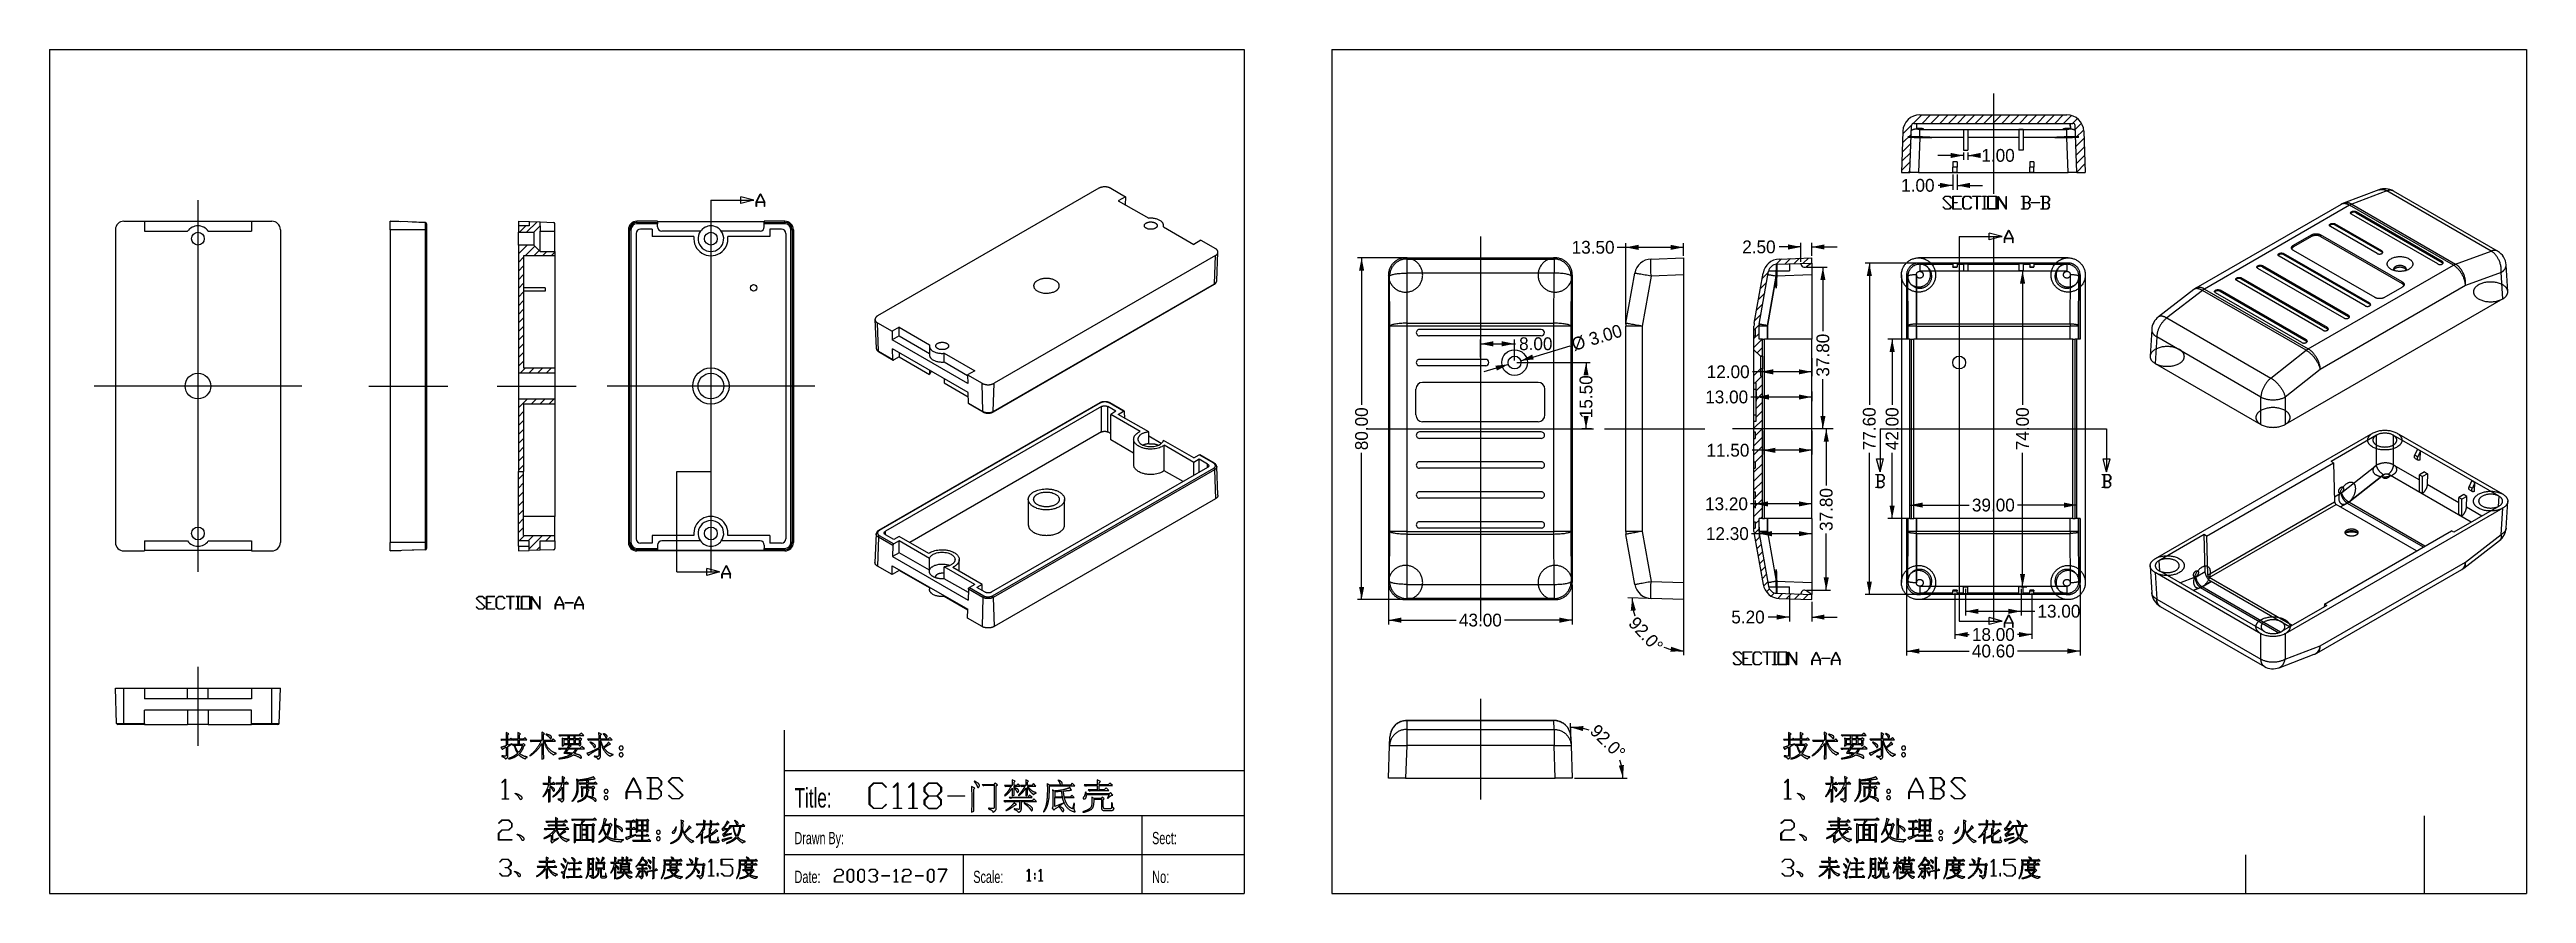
# Model space of a CAD drawing. Extents: x -440 to 140, y -99 to 99.
import ezdxf

# ---------------------------------------------------------------- set-up
doc = ezdxf.new("R2010")
doc.units = 0
doc.header["$MEASUREMENT"] = 0
doc.linetypes.add('dashed', pattern=[0])
doc.linetypes.add('solid', pattern=[0])
doc.layers.add('254', color=7, linetype='solid')
doc.layers.add('255', color=7, linetype='solid')
doc.dimstyles.get("Standard").update_dxf_attribs({"dimtxt": 0.18, "dimasz": 0.18, "dimexe": 0.18, "dimexo": 0.0625, "dimgap": 0.09, "dimtad": 0, "dimtih": 1, "dimtoh": 1, "dimdec": 4, "dimzin": 0, "dimdsep": 46, "dimtxsty": 'Standard', "dimcen": 0.09, "dimadec": 0, "dimazin": 0, "dimtfac": 1, "dimtdec": 4, "dimtofl": 0, "dimtmove": 0, "dimatfit": 0, "dimfxl": 1, "dimtolj": 1, "dimtzin": 0, "dimarcsym": 0})

msp = doc.modelspace()

# ---------------------------------------------------------------- texts
at = {"layer": '254', "color": 0, "linetype": 'solid'}
for s, height, width, p in [('Title:', 4.540301, 0.659722, (-265.43501, -78.66169)), ('Drawn By:', 2.867558, 0.654321, (-265.43501, -87.24483)), ('Sect:', 2.867558, 0.662857, (-181.79789, -87.24483)), ('Date:', 2.867558, 0.662857, (-265.43501, -96.32544)), ('Scale:', 2.867558, 0.659722, (-223.61645, -96.32544)), ('No:', 2.867558, 0.674603, (-181.79789, -96.32544))]:
    msp.add_text(s, height=height, dxfattribs=dict(at, width=width)).set_placement(p)

# ---------------------------------------------------------------- blocks, each defined once
blk = doc.blocks.new('*D31')
at = {"layer": '255', "color": 4, "linetype": 'solid'}
for p, q in [((-83.78, -63.68), (-83.95, -58.89)), ((-83, -71.75), (-70.64, -71.75))]:
    blk.add_line(p, q, dxfattribs=at)
for start, end in [(70.52275, 92), (0, 20.70214)]:
    blk.add_arc((-83.5, -71.75), 11.86, start, end, dxfattribs=at)
for points in [[(-80.87, -59.57), (-80.98, -60.76), (-83.91, -59.89)], [(-72.61, -68.85), (-71.42, -68.7), (-71.64, -71.75)]]:
    blk.add_solid(points, dxfattribs=at)
at = {"layer": '255', "color": 4, "linetype": 'solid', "insert": (-75.2, -63.27), "char_height": 3, "attachment_point": 5, "rotation": 315.61245}
blk.add_mtext('{\\H3.000000;92.0%%D}', dxfattribs=at)
blk = doc.blocks.new('*D32')
at = {"layer": '255', "color": 4, "linetype": 'solid'}
for p, q in [((-65.57, -29.72), (-70.49, -29.55)), ((-57.5, -29.33), (-57.5, -43))]:
    blk.add_line(p, q, dxfattribs=at)
for start, end in [(178, 198.29989), (247.51729, 270)]:
    blk.add_arc((-57.5, -30), 12, start, end, dxfattribs=at)
for points in [[(-68.62, -32.52), (-69.82, -32.62), (-69.49, -29.58)], [(-60.55, -42.22), (-60.4, -41.03), (-57.5, -42)]]:
    blk.add_solid(points, dxfattribs=at)
at = {"layer": '255', "color": 4, "linetype": 'solid', "insert": (-66.29, -38.17), "char_height": 3, "attachment_point": 5, "rotation": 312.90859}
blk.add_mtext('{\\H3.000000;92.0%%D}', dxfattribs=at)
blk = doc.blocks.new('*D33')
at = {"layer": '255', "color": 4, "linetype": 'solid'}
for p, q in [((8, 73.98), (2, 73.98)), ((8, 74.7), (8, 72.98)), ((9, 74.7), (9, 72.98)), ((9, 73.98), (11.35, 73.98))]:
    blk.add_line(p, q, dxfattribs=at)
for points in [[(5, 73.38), (5, 74.58), (8, 73.98)], [(12, 74.58), (12, 73.38), (9, 73.98)]]:
    blk.add_solid(points, dxfattribs=at)
at = {"layer": '255', "color": 4, "linetype": 'solid', "insert": (16.1, 73.98), "char_height": 3, "attachment_point": 5}
blk.add_mtext('{\\H3.000000;1.00}', dxfattribs=at)
blk = doc.blocks.new('*D34')
at = {"layer": '255', "color": 4, "linetype": 'solid'}
for p, q in [((5.5, 66.97), (2.09, 66.97)), ((5.5, 69.52), (5.5, 65.97)), ((6.5, 69.52), (6.5, 65.97)), ((6.5, 66.97), (12.5, 66.97))]:
    blk.add_line(p, q, dxfattribs=at)
for points in [[(2.5, 66.37), (2.5, 67.57), (5.5, 66.97)], [(9.5, 67.57), (9.5, 66.37), (6.5, 66.97)]]:
    blk.add_solid(points, dxfattribs=at)
at = {"layer": '255', "color": 4, "linetype": 'solid', "insert": (-2.66, 66.97), "char_height": 3, "attachment_point": 5}
blk.add_mtext('{\\H3.000000;1.00}', dxfattribs=at)
blk = doc.blocks.new('*D35')
at = {"layer": '255', "color": 4, "linetype": 'solid'}
for p, q in [((-23, 10), (-25.09, 10)), ((-24.09, 10), (-24.09, -3.26)), ((-24.09, -27.8), (-24.09, -14.54)), ((-28.7, -27.8), (-23.09, -27.8))]:
    blk.add_line(p, q, dxfattribs=at)
for points in [[(-23.49, 7), (-24.69, 7), (-24.09, 10)], [(-24.69, -24.8), (-23.49, -24.8), (-24.09, -27.8)]]:
    blk.add_solid(points, dxfattribs=at)
at = {"layer": '255', "color": 4, "linetype": 'solid', "insert": (-24.09, -8.9), "char_height": 3, "attachment_point": 5, "rotation": 90}
blk.add_mtext('{\\H3.000000;37.80}', dxfattribs=at)
blk = doc.blocks.new('*D36')
at = {"layer": '255', "color": 4, "linetype": 'solid'}
for p, q in [((-28.7, 47.8), (-23.87, 47.8)), ((-24.87, 47.8), (-24.87, 32.86)), ((-24.87, 10), (-24.87, 21.58)), ((-23, 10), (-25.87, 10))]:
    blk.add_line(p, q, dxfattribs=at)
for points in [[(-24.27, 44.8), (-25.47, 44.8), (-24.87, 47.8)], [(-25.47, 13), (-24.27, 13), (-24.87, 10)]]:
    blk.add_solid(points, dxfattribs=at)
at = {"layer": '255', "color": 4, "linetype": 'solid', "insert": (-24.87, 27.22), "char_height": 3, "attachment_point": 5, "rotation": 90}
blk.add_mtext('{\\H3.000000;37.80}', dxfattribs=at)
blk = doc.blocks.new('*D37')
at = {"layer": '255', "color": 4, "linetype": 'solid'}
for p, q in [((-30, 52.56), (-35.1, 52.56)), ((-30, 49.1), (-30, 53.56)), ((-27.5, 50.5), (-27.5, 53.56)), ((-27.5, 52.56), (-21.5, 52.56))]:
    blk.add_line(p, q, dxfattribs=at)
for points in [[(-33, 51.96), (-33, 53.16), (-30, 52.56)], [(-24.5, 53.16), (-24.5, 51.96), (-27.5, 52.56)]]:
    blk.add_solid(points, dxfattribs=at)
at = {"layer": '255', "color": 4, "linetype": 'solid', "insert": (-39.84, 52.56), "char_height": 3, "attachment_point": 5}
blk.add_mtext('{\\H3.000000;2.50}', dxfattribs=at)
blk = doc.blocks.new('*D38')
at = {"layer": '255', "color": 4, "linetype": 'solid'}
for p, q in [((-39.5, 23.33), (-41.38, 23.33)), ((-39.5, 26.5), (-39.5, 22.33)), ((-39.5, 23.33), (-39.5, 23.33)), ((-27.5, 23.33), (-39.5, 23.33)), ((-27.5, 26.5), (-27.5, 22.33))]:
    blk.add_line(p, q, dxfattribs=at)
for points in [[(-36.5, 23.93), (-36.5, 22.73), (-39.5, 23.33)], [(-30.5, 22.73), (-30.5, 23.93), (-27.5, 23.33)]]:
    blk.add_solid(points, dxfattribs=at)
at = {"layer": '255', "color": 4, "linetype": 'solid', "insert": (-47.03, 23.33), "char_height": 3, "attachment_point": 5}
blk.add_mtext('{\\H3.000000;12.00}', dxfattribs=at)
blk = doc.blocks.new('*D39')
at = {"layer": '255', "color": 4, "linetype": 'solid'}
for p, q in [((-40.5, 17.43), (-41.73, 17.43)), ((-40.5, 18.75), (-40.5, 16.43)), ((-40.5, 17.43), (-40.5, 17.43)), ((-27.5, 17.43), (-40.5, 17.43)), ((-27.5, 18.75), (-27.5, 16.43))]:
    blk.add_line(p, q, dxfattribs=at)
for points in [[(-37.5, 18.03), (-37.5, 16.83), (-40.5, 17.43)], [(-30.5, 16.83), (-30.5, 18.03), (-27.5, 17.43)]]:
    blk.add_solid(points, dxfattribs=at)
at = {"layer": '255', "color": 4, "linetype": 'solid', "insert": (-47.38, 17.43), "char_height": 3, "attachment_point": 5}
blk.add_mtext('{\\H3.000000;13.00}', dxfattribs=at)
blk = doc.blocks.new('*D40')
at = {"layer": '255', "color": 4, "linetype": 'solid'}
for p, q in [((-27.5, -11.5), (-27.5, -15.56)), ((-39.8, -14.56), (-41.57, -14.56)), ((-39.8, -13.01), (-39.8, -15.56)), ((-39.8, -14.56), (-39.8, -14.56)), ((-27.5, -14.56), (-39.8, -14.56))]:
    blk.add_line(p, q, dxfattribs=at)
for points in [[(-36.8, -13.96), (-36.8, -15.16), (-39.8, -14.56)], [(-30.5, -15.16), (-30.5, -13.96), (-27.5, -14.56)]]:
    blk.add_solid(points, dxfattribs=at)
at = {"layer": '255', "color": 4, "linetype": 'solid', "insert": (-47.22, -14.56), "char_height": 3, "attachment_point": 5}
blk.add_mtext('{\\H3.000000;12.30}', dxfattribs=at)
blk = doc.blocks.new('*D41')
at = {"layer": '255', "color": 4, "linetype": 'solid'}
for p, q in [((-39, 9.5), (-39, 3.96)), ((-27.5, 9.5), (-27.5, 3.96)), ((-39, 4.96), (-41.44, 4.96)), ((-39, 4.96), (-39, 4.96)), ((-27.5, 4.96), (-39, 4.96))]:
    blk.add_line(p, q, dxfattribs=at)
for points in [[(-36, 5.56), (-36, 4.36), (-39, 4.96)], [(-30.5, 4.36), (-30.5, 5.56), (-27.5, 4.96)]]:
    blk.add_solid(points, dxfattribs=at)
at = {"layer": '255', "color": 4, "linetype": 'solid', "insert": (-47.09, 4.96), "char_height": 3, "attachment_point": 5}
blk.add_mtext('{\\H3.000000;11.50}', dxfattribs=at)
blk = doc.blocks.new('*D42')
at = {"layer": '255', "color": 4, "linetype": 'solid'}
for p, q in [((-40.7, -7.59), (-41.78, -7.59)), ((-40.7, -6.75), (-40.7, -8.59)), ((-40.7, -7.59), (-40.7, -7.59)), ((-27.5, -7.59), (-40.7, -7.59)), ((-27.5, -10.5), (-27.5, -6.59))]:
    blk.add_line(p, q, dxfattribs=at)
for points in [[(-37.7, -6.99), (-37.7, -8.19), (-40.7, -7.59)], [(-30.5, -8.19), (-30.5, -6.99), (-27.5, -7.59)]]:
    blk.add_solid(points, dxfattribs=at)
at = {"layer": '255', "color": 4, "linetype": 'solid', "insert": (-47.43, -7.59), "char_height": 3, "attachment_point": 5}
blk.add_mtext('{\\H3.000000;13.20}', dxfattribs=at)
blk = doc.blocks.new('*D43')
at = {"layer": '255', "color": 4, "linetype": 'solid'}
for p, q in [((-32.7, -34.08), (-37.65, -34.08)), ((-32.7, -29.12), (-32.7, -35.08)), ((-27.5, -30.5), (-27.5, -35.08)), ((-27.5, -34.08), (-21.5, -34.08))]:
    blk.add_line(p, q, dxfattribs=at)
for points in [[(-35.7, -34.68), (-35.7, -33.48), (-32.7, -34.08)], [(-24.5, -33.48), (-24.5, -34.68), (-27.5, -34.08)]]:
    blk.add_solid(points, dxfattribs=at)
at = {"layer": '255', "color": 4, "linetype": 'solid', "insert": (-42.39, -34.08), "char_height": 3, "attachment_point": 5}
blk.add_mtext('{\\H3.000000;5.20}', dxfattribs=at)
blk = doc.blocks.new('*D44')
at = {"layer": '255', "color": 4, "linetype": 'solid'}
for p, q in [((21.5, 47), (22.83, 47)), ((21.83, 47), (21.83, 15.64)), ((21.83, -27), (21.83, 4.36)), ((21.5, -27), (22.83, -27))]:
    blk.add_line(p, q, dxfattribs=at)
for points in [[(22.43, 44), (21.23, 44), (21.83, 47)], [(21.23, -24), (22.43, -24), (21.83, -27)]]:
    blk.add_solid(points, dxfattribs=at)
at = {"layer": '255', "color": 4, "linetype": 'solid', "insert": (21.83, 10), "char_height": 3, "attachment_point": 5, "rotation": 90}
blk.add_mtext('{\\H3.000000;74.00}', dxfattribs=at)
blk = doc.blocks.new('*D45')
at = {"layer": '255', "color": 4, "linetype": 'solid'}
for p, q in [((-3, 48.8), (-15.01, 48.8)), ((-14.01, 48.8), (-14.01, 15.64)), ((-14.01, -28.8), (-14.01, 4.36)), ((-3, -28.8), (-15.01, -28.8))]:
    blk.add_line(p, q, dxfattribs=at)
for points in [[(-13.41, 45.8), (-14.61, 45.8), (-14.01, 48.8)], [(-14.61, -25.8), (-13.41, -25.8), (-14.01, -28.8)]]:
    blk.add_solid(points, dxfattribs=at)
at = {"layer": '255', "color": 4, "linetype": 'solid', "insert": (-14.01, 10), "char_height": 3, "attachment_point": 5, "rotation": 90}
blk.add_mtext('{\\H3.000000;77.60}', dxfattribs=at)
blk = doc.blocks.new('*D46')
at = {"layer": '255', "color": 4, "linetype": 'solid'}
for p, q in [((-5, 31), (-9.67, 31)), ((-8.67, 31), (-8.67, 15.64)), ((-8.67, -11), (-8.67, 4.36)), ((-5, -11), (-9.67, -11))]:
    blk.add_line(p, q, dxfattribs=at)
for points in [[(-8.07, 28), (-9.27, 28), (-8.67, 31)], [(-9.27, -8), (-8.07, -8), (-8.67, -11)]]:
    blk.add_solid(points, dxfattribs=at)
at = {"layer": '255', "color": 4, "linetype": 'solid', "insert": (-8.67, 10), "char_height": 3, "attachment_point": 5, "rotation": 90}
blk.add_mtext('{\\H3.000000;42.00}', dxfattribs=at)
blk = doc.blocks.new('*D47')
at = {"layer": '255', "color": 4, "linetype": 'solid'}
for p, q in [((-4.5, -10.5), (-4.5, -6.87)), ((-4.5, -7.87), (9.36, -7.87)), ((34.5, -7.87), (20.64, -7.87)), ((34.5, -10.5), (34.5, -6.87))]:
    blk.add_line(p, q, dxfattribs=at)
for points in [[(-1.5, -7.27), (-1.5, -8.47), (-4.5, -7.87)], [(31.5, -8.47), (31.5, -7.27), (34.5, -7.87)]]:
    blk.add_solid(points, dxfattribs=at)
at = {"layer": '255', "color": 4, "linetype": 'solid', "insert": (15, -7.87), "char_height": 3, "attachment_point": 5}
blk.add_mtext('{\\H3.000000;39.00}', dxfattribs=at)
blk = doc.blocks.new('*D48')
at = {"layer": '255', "color": 4, "linetype": 'solid'}
for p, q in [((-5.3, -26.5), (-5.3, -43.04)), ((35.3, -26.5), (35.3, -43.04)), ((-5.3, -42.04), (9.36, -42.04)), ((35.3, -42.04), (20.64, -42.04))]:
    blk.add_line(p, q, dxfattribs=at)
for points in [[(-2.3, -41.44), (-2.3, -42.64), (-5.3, -42.04)], [(32.3, -42.64), (32.3, -41.44), (35.3, -42.04)]]:
    blk.add_solid(points, dxfattribs=at)
at = {"layer": '255', "color": 4, "linetype": 'solid', "insert": (15, -42.04), "char_height": 3, "attachment_point": 5}
blk.add_mtext('{\\H3.000000;40.60}', dxfattribs=at)
blk = doc.blocks.new('*D49')
at = {"layer": '255', "color": 4, "linetype": 'solid'}
for p, q in [((6, -28.44), (6, -39.18)), ((24, -28.44), (24, -39.18)), ((6, -38.18), (9.36, -38.18)), ((24, -38.18), (20.64, -38.18))]:
    blk.add_line(p, q, dxfattribs=at)
for points in [[(9, -37.58), (9, -38.78), (6, -38.18)], [(21, -38.78), (21, -37.58), (24, -38.18)]]:
    blk.add_solid(points, dxfattribs=at)
at = {"layer": '255', "color": 4, "linetype": 'solid', "insert": (15, -38.18), "char_height": 3, "attachment_point": 5}
blk.add_mtext('{\\H3.000000;18.00}', dxfattribs=at)
blk = doc.blocks.new('*D50')
at = {"layer": '255', "color": 4, "linetype": 'solid'}
for p, q in [((8.5, -27.5), (8.5, -33.73)), ((21.5, -27.5), (21.5, -33.73)), ((8.5, -32.73), (21.5, -32.73)), ((21.5, -32.73), (21.5, -32.73)), ((21.5, -32.73), (24.7, -32.73))]:
    blk.add_line(p, q, dxfattribs=at)
for points in [[(11.5, -32.13), (11.5, -33.33), (8.5, -32.73)], [(18.5, -33.33), (18.5, -32.13), (21.5, -32.73)]]:
    blk.add_solid(points, dxfattribs=at)
at = {"layer": '255', "color": 4, "linetype": 'solid', "insert": (30.34, -32.73), "char_height": 3, "attachment_point": 5}
blk.add_mtext('{\\H3.000000;13.00}', dxfattribs=at)
blk = doc.blocks.new('*D51')
at = {"layer": '255', "color": 4, "linetype": 'solid'}
for p, q in [((-71, 52.47), (-72.98, 52.47)), ((-71, 34.52), (-71, 53.47)), ((-71, 52.47), (-71, 52.47)), ((-57.5, 52.47), (-71, 52.47)), ((-57.5, 50.5), (-57.5, 53.47))]:
    blk.add_line(p, q, dxfattribs=at)
for points in [[(-68, 53.07), (-68, 51.87), (-71, 52.47)], [(-60.5, 51.87), (-60.5, 53.07), (-57.5, 52.47)]]:
    blk.add_solid(points, dxfattribs=at)
at = {"layer": '255', "color": 4, "linetype": 'solid', "insert": (-78.63, 52.47), "char_height": 3, "attachment_point": 5}
blk.add_mtext('{\\H3.000000;13.50}', dxfattribs=at)
blk = doc.blocks.new('*D52')
at = {"layer": '255', "color": 4, "linetype": 'solid'}
for p, q in [((-95.56, 25.93), (-84.02, 29.43)), ((-98.44, 25.07), (-104.18, 23.33))]:
    blk.add_line(p, q, dxfattribs=at)
for points in [[(-101.13, 23.62), (-101.48, 24.77), (-98.44, 25.07)], [(-92.87, 27.38), (-92.52, 26.23), (-95.56, 25.93)]]:
    blk.add_solid(points, dxfattribs=at)
at = {"layer": '255', "color": 4, "linetype": 'solid', "insert": (-77.75, 31.32), "char_height": 3, "attachment_point": 5, "rotation": 16.83229}
blk.add_mtext('{\\H3.000000;%%C 3.00}', dxfattribs=at)
blk = doc.blocks.new('*D53')
at = {"layer": '255', "color": 4, "linetype": 'solid'}
for p, q in [((-105, 26.75), (-105, 30.89)), ((-105, 29.89), (-97, 29.89)), ((-97, 26), (-97, 30.89)), ((-97, 29.89), (-97, 29.89)), ((-97, 29.89), (-96.78, 29.89))]:
    blk.add_line(p, q, dxfattribs=at)
for points in [[(-102, 30.49), (-102, 29.29), (-105, 29.89)], [(-100, 29.29), (-100, 30.49), (-97, 29.89)]]:
    blk.add_solid(points, dxfattribs=at)
at = {"layer": '255', "color": 4, "linetype": 'solid', "insert": (-92.04, 29.89), "char_height": 3, "attachment_point": 5}
blk.add_mtext('{\\H3.000000;8.00}', dxfattribs=at)
blk = doc.blocks.new('*D54')
at = {"layer": '255', "color": 4, "linetype": 'solid'}
for p, q in [((-96.5, 25.5), (-79.28, 25.5)), ((-80.28, 25.5), (-80.28, 23.15)), ((-80.28, 10), (-80.28, 11.86)), ((-79, 10), (-81.28, 10))]:
    blk.add_line(p, q, dxfattribs=at)
for points in [[(-79.68, 22.5), (-80.88, 22.5), (-80.28, 25.5)], [(-80.88, 13), (-79.68, 13), (-80.28, 10)]]:
    blk.add_solid(points, dxfattribs=at)
at = {"layer": '255', "color": 4, "linetype": 'solid', "insert": (-80.28, 17.5), "char_height": 3, "attachment_point": 5, "rotation": 90}
blk.add_mtext('{\\H3.000000;15.50}', dxfattribs=at)
blk = doc.blocks.new('*D55')
at = {"layer": '255', "color": 4, "linetype": 'solid'}
for p, q in [((-123, 50), (-133.78, 50)), ((-132.78, 50), (-132.78, 15.64)), ((-132.78, -30), (-132.78, 4.36)), ((-123, -30), (-133.78, -30))]:
    blk.add_line(p, q, dxfattribs=at)
for points in [[(-132.18, 47), (-133.38, 47), (-132.78, 50)], [(-133.38, -27), (-132.18, -27), (-132.78, -30)]]:
    blk.add_solid(points, dxfattribs=at)
at = {"layer": '255', "color": 4, "linetype": 'solid', "insert": (-132.78, 10), "char_height": 3, "attachment_point": 5, "rotation": 90}
blk.add_mtext('{\\H3.000000;80.00}', dxfattribs=at)
blk = doc.blocks.new('*D56')
at = {"layer": '255', "color": 4, "linetype": 'solid'}
for p, q in [((-126.5, -26.5), (-126.5, -35.8)), ((-83.5, -26.5), (-83.5, -35.8)), ((-126.5, -34.8), (-110.64, -34.8)), ((-83.5, -34.8), (-99.36, -34.8))]:
    blk.add_line(p, q, dxfattribs=at)
for points in [[(-123.5, -34.2), (-123.5, -35.4), (-126.5, -34.8)], [(-86.5, -35.4), (-86.5, -34.2), (-83.5, -34.8)]]:
    blk.add_solid(points, dxfattribs=at)
at = {"layer": '255', "color": 4, "linetype": 'solid', "insert": (-105, -34.8), "char_height": 3, "attachment_point": 5}
blk.add_mtext('{\\H3.000000;43.00}', dxfattribs=at)

# ---------------------------------------------------------------- dimensions: what is measured, and where the dimension line sits
at = {"layer": '255', "color": 4, "linetype": 'solid'}
for base, p1, p2, picture, middle in [((16.0971, 73.97637), (8, 75.3), (9, 75.3), '*D33', (16.0971, 73.97637)), ((-2.65848, 66.96929), (5.5, 70.12174), (6.5, 70.12174), '*D34', (-2.65848, 66.96929)), ((-78.62589, 52.46725), (-70.99756, 33.916), (-57.49756, 49.9), '*D51', (-78.62589, 52.46725)), ((-39.84234, 52.56344), (-29.99756, 48.5), (-27.49756, 49.9), '*D37', (-39.84234, 52.56344)), ((-92.03996, 29.88989), (-105, 26.15), (-97, 25.4), '*D53', (-92.03996, 29.88989)), ((-47.02583, 23.3349), (-39.49756, 27.1), (-27.49756, 27.1), '*D38', (-47.02583, 23.3349)), ((-47.37697, 17.42963), (-40.49756, 19.35), (-27.49756, 19.35), '*D39', (-47.37697, 17.42963)), ((-47.08622, 4.96025), (-38.99756, 10.1), (-27.49756, 10.1), '*D41', (-47.08622, 4.96025)), ((-47.42786, -7.59495), (-40.69756, -6.15), (-27.49756, -11.1), '*D42', (-47.42786, -7.59495)), ((-47.21778, -14.55905), (-39.79756, -12.40801), (-27.49756, -10.9), '*D40', (-47.21778, -14.55905)), ((15, -7.87065), (-4.5, -11.1), (34.5, -11.1), '*D47', (15, -7.87065)), ((-105, -34.79597), (-126.5, -25.90244), (-83.5, -25.90244), '*D56', (-105, -34.79597)), ((-42.39354, -34.08296), (-32.69756, -28.51768), (-27.49756, -29.9), '*D43', (-42.39354, -34.08296)), ((15, -42.03689), (-5.29927, -25.90097), (35.29927, -25.90097), '*D48', (15, -42.03689)), ((15, -38.17605), (6, -27.84468), (24, -27.84468), '*D49', (15, -38.17605)), ((30.34003, -32.73255), (8.5, -26.9), (21.5, -26.9), '*D50', (30.34003, -32.73255))]:
    dim = msp.add_linear_dim(base=base, p1=p1, p2=p2, dimstyle='Standard', override={"dimtxt": 3, "dimasz": 3, "dimexe": 1, "dimexo": 0.6, "dimdec": 2, "dimzin": 1, "dimtp": 0.05, "dimtm": 0.05, "dimtfac": 1.25, "dimtdec": 2, "dimtzin": 1}, dxfattribs=at)
    dim.commit()
    dim.dimension.update_dxf_attribs({"geometry": picture, "text_midpoint": middle})
for base, p1, p2, picture, middle in [((-132.7815, 10), (-122.40244, -30), (-122.40244, 50), '*D55', (-132.7815, 10)), ((-24.87043, 27.21929), (-22.39756, 10), (-29.29756, 47.8), '*D36', (-24.87043, 27.21929)), ((-14.00978, 10), (-2.40097, -28.79927), (-2.40097, 48.79927), '*D45', (-14.00978, 10)), ((21.82702, 10), (20.9, -27), (20.9, 47), '*D44', (21.82702, 10)), ((-8.67169, 10), (-4.4, -11), (-4.4, 31), '*D46', (-8.67169, 10)), ((-80.27605, 17.5029), (-78.4, 10), (-97.1, 25.5), '*D54', (-80.27605, 17.5029)), ((-24.08714, -8.9), (-29.29756, -27.8), (-22.39756, 10), '*D35', (-24.08714, -8.9))]:
    dim = msp.add_linear_dim(base=base, p1=p1, p2=p2, angle=90, dimstyle='Standard', override={"dimtxt": 3, "dimasz": 3, "dimexe": 1, "dimexo": 0.6, "dimtih": 0, "dimtoh": 0, "dimdec": 2, "dimzin": 1, "dimtp": 0.05, "dimtm": 0.05, "dimtfac": 1.25, "dimtdec": 2, "dimtzin": 1}, dxfattribs=at)
    dim.commit()
    dim.dimension.update_dxf_attribs({"geometry": picture, "text_midpoint": middle, "text_rotation": 90})
dim = msp.add_diameter_dim_2p(p1=(-98.43573, 25.06564), p2=(-95.56427, 25.93436), dimstyle='Standard', override={"dimtxt": 3, "dimasz": 3, "dimexe": 2.5, "dimexo": 1, "dimtih": 0, "dimtoh": 0, "dimdec": 2, "dimzin": 1, "dimse1": 1, "dimse2": 1, "dimtp": 0.05, "dimtm": 0.05, "dimtfac": 1.25, "dimtdec": 2, "dimtzin": 1}, dxfattribs=at)
dim.commit()
dim.dimension.update_dxf_attribs({"geometry": '*D52', "text_midpoint": (-77.75121, 31.32339), "text_rotation": 16.83228641})
for base, line1, line2, picture, middle, turn in [((-66.28698, -38.17009), ((-57.49756, -30), (-57.49756, -42.00018)), ((-57.49756, -30), (-69.49043, -29.5812)), '*D32', (-66.28698, -38.17009), 312.90858853), ((-75.20104, -63.2717), ((-83.5, -71.75), (-83.91405, -59.89324)), ((-83.5, -71.75), (-71.63601, -71.75)), '*D31', (-75.20104, -63.2717), 315.61244562)]:
    dim = msp.add_angular_dim_2l(base=base, line1=line1, line2=line2, dimstyle='Standard', override={"dimtxt": 3, "dimasz": 3, "dimexe": 2.5, "dimexo": 1, "dimtih": 0, "dimtoh": 0, "dimadec": 1, "dimazin": 1, "dimtp": 0.05, "dimtm": 0.05, "dimtfac": 1.25, "dimtdec": 1, "dimtzin": 1}, dxfattribs=at)
    dim.commit()
    dim.dimension.update_dxf_attribs({"geometry": picture, "text_midpoint": middle, "text_rotation": turn})

# ---------------------------------------------------------------- linework, layer by layer
at = {"layer": '254', "color": 0, "linetype": 'solid'}
for p, q in [((-439.7088, 98.784), (-160.2912, 98.784)), ((-439.7088, 98.784), (-439.7088, -98.784)), ((-160.2912, 98.784), (-160.2912, -98.784)), ((-334.12455, -62.71565), (-333.91287, -62.92733)), ((-332.89613, -62.71565), (-334.12455, -62.71565)), ((-333.91287, -62.92733), (-333.60751, -62.82667)), ((-333.60751, -62.82667), (-332.89613, -62.82667)), ((-332.29577, -61.38657), (-332.91347, -61.11589)), ((-332.89613, -62.82667), (-332.89613, -64.19741)), ((-332.50745, -61.59825), (-332.29577, -61.38657)), ((-332.50745, -62.71565), (-332.50745, -61.59825)), ((-332.08409, -62.71565), (-332.50745, -62.71565)), ((-332.50745, -62.82667), (-331.43171, -62.82667)), ((-332.50745, -64.07941), (-332.50745, -62.82667)), ((-331.54971, -63.71505), (-332.50745, -64.07941)), ((-331.83773, -62.44497), (-332.08409, -62.71565)), ((-331.43171, -62.82667), (-331.83773, -62.44497)), ((-331.50805, -63.80873), (-331.54971, -63.71505)), ((-331.44905, -62.65665), (-331.23737, -62.86833)), ((-330.16163, -62.65665), (-331.44905, -62.65665)), ((-331.23737, -62.86833), (-330.94935, -62.79199)), ((-330.94935, -62.79199), (-330.16163, -62.79199)), ((-329.52659, -61.44557), (-330.17897, -61.13323)), ((-330.16163, -62.79199), (-330.16163, -63.92673)), ((-329.79727, -61.65725), (-329.52659, -61.44557)), ((-329.79727, -62.65665), (-329.79727, -61.65725)), ((-328.81521, -62.65665), (-329.79727, -62.65665)), ((-329.79727, -62.79199), (-328.04483, -62.79199)), ((-329.79727, -63.92673), (-329.79727, -62.79199)), ((-328.83255, -63.65605), (-329.10323, -63.92673)), ((-328.45085, -64.06207), (-328.83255, -63.65605)), ((-328.48553, -62.32697), (-328.81521, -62.65665)), ((-328.04483, -62.79199), (-328.48553, -62.32697)), ((-327.31003, -62.96201), (-327.09835, -63.17369)), ((-324.51653, -62.96201), (-327.31003, -62.96201)), ((-326.55699, -63.09735), (-324.72821, -63.09735)), ((-323.92315, -61.40391), (-324.55819, -61.05689)), ((-324.13483, -61.55659), (-323.92315, -61.40391)), ((-324.13483, -62.96201), (-324.13483, -61.55659)), ((-322.22971, -62.96201), (-324.13483, -62.96201)), ((-324.13483, -63.13901), (-324.01683, -63.13901)), ((-323.88149, -63.09735), (-321.34133, -63.09735)), ((-323.57613, -61.59825), (-323.51713, -61.48025)), ((-321.86535, -62.59765), (-322.22971, -62.96201)), ((-321.34133, -63.09735), (-321.86535, -62.59765)), ((-320.58919, -61.67459), (-315.72055, -61.67459)), ((-320.58919, -61.67459), (-320.37751, -61.88627)), ((-319.83615, -61.80993), (-318.48973, -61.80993)), ((-319.37811, -62.61499), (-319.80147, -62.40331)), ((-319.41279, -62.75033), (-319.41279, -63.77405)), ((-319.41279, -62.75033), (-318.48973, -62.75033)), ((-318.48973, -62.61499), (-319.37811, -62.61499)), ((-318.48973, -61.80993), (-318.48973, -62.61499)), ((-318.48973, -62.75033), (-318.48973, -63.77405)), ((-318.14271, -61.80993), (-318.14271, -62.61499)), ((-318.14271, -61.80993), (-317.08431, -61.80993)), ((-317.08431, -62.61499), (-318.14271, -62.61499)), ((-318.14271, -62.75033), (-318.14271, -63.77405)), ((-318.14271, -62.75033), (-317.08431, -62.75033)), ((-317.08431, -61.80993), (-317.08431, -62.61499)), ((-317.08431, -62.75033), (-317.08431, -63.77405)), ((-316.73729, -61.80993), (-314.72115, -61.80993)), ((-316.73729, -62.61499), (-316.73729, -61.80993)), ((-315.89057, -62.61499), (-316.73729, -62.61499)), ((-316.73729, -62.75033), (-316.73729, -63.77405)), ((-316.73729, -62.75033), (-315.81423, -62.75033)), ((-315.66155, -62.32697), (-315.89057, -62.61499)), ((-315.81423, -62.75033), (-315.81423, -63.77405)), ((-315.25553, -61.26857), (-315.72055, -61.67459)), ((-315.22085, -62.71565), (-315.66155, -62.32697)), ((-315.46721, -62.86833), (-315.22085, -62.71565)), ((-314.72115, -61.80993), (-315.25553, -61.26857)), ((-313.86257, -62.67399), (-313.65089, -62.88567)), ((-311.24607, -62.67399), (-313.86257, -62.67399)), ((-313.22753, -63.30903), (-313.30387, -63.38537)), ((-313.10953, -62.80933), (-311.24607, -62.80933)), ((-311.26341, -61.13323), (-310.62837, -61.48025)), ((-311.24607, -62.80933), (-311.24607, -64.73179)), ((-310.84005, -61.69193), (-310.62837, -61.48025)), ((-310.84005, -62.67399), (-310.84005, -61.69193)), ((-308.99393, -62.67399), (-310.84005, -62.67399)), ((-310.84005, -66.48423), (-310.84005, -63.15635)), ((-310.82271, -62.80933), (-308.08821, -62.80933)), ((-310.14601, -61.32757), (-310.20501, -61.40391)), ((-308.60525, -62.29229), (-308.99393, -62.67399)), ((-308.49423, -63.80873), (-308.93493, -63.36803)), ((-308.08821, -62.80933), (-308.60525, -62.29229)), ((-267.82464, -60.53166), (-267.82464, -98.784)), ((-334.10721, -64.57911), (-333.77753, -65.04413)), ((-333.89553, -66.56057), (-333.89553, -66.67857)), ((-332.89613, -64.50277), (-332.89613, -66.46689)), ((-332.50745, -64.35009), (-331.50805, -63.80873)), ((-332.50745, -66.60223), (-332.50745, -64.35009)), ((-332.35477, -67.19561), (-332.33743, -67.31361)), ((-331.49071, -63.92673), (-331.27903, -64.13841)), ((-330.16163, -63.92673), (-331.49071, -63.92673)), ((-331.27903, -64.13841), (-331.02569, -64.06207)), ((-330.87301, -64.06207), (-329.08589, -64.06207)), ((-329.10323, -63.92673), (-329.79727, -63.92673)), ((-328.45085, -64.06207), (-328.69721, -64.21475)), ((-327.95115, -66.90759), (-327.95115, -66.81391)), ((-327.38637, -66.48423), (-327.36903, -66.60223)), ((-324.55819, -67.37261), (-324.09317, -67.16093)), ((-321.23031, -66.06087), (-321.18865, -65.96719)), ((-320.68287, -64.83245), (-320.47119, -65.04413)), ((-318.64241, -64.83245), (-320.68287, -64.83245)), ((-320.60653, -67.17827), (-320.54753, -67.27195)), ((-319.95415, -64.94347), (-318.74307, -64.94347)), ((-319.80147, -64.29109), (-319.41279, -64.13841)), ((-318.48973, -63.77405), (-319.41279, -63.77405)), ((-319.41279, -63.88507), (-315.81423, -63.88507)), ((-319.41279, -64.13841), (-319.41279, -63.88507)), ((-318.31971, -64.94347), (-316.66095, -64.94347)), ((-318.26071, -63.94407), (-317.71935, -64.27375)), ((-315.66155, -64.83245), (-318.26071, -64.83245)), ((-317.08431, -63.77405), (-318.14271, -63.77405)), ((-315.81423, -63.77405), (-316.73729, -63.77405)), ((-316.23759, -64.94347), (-314.54415, -64.94347)), ((-315.81423, -63.88507), (-315.81423, -64.21475)), ((-315.81423, -64.21475), (-315.44987, -64.00307)), ((-315.17919, -64.40909), (-315.66155, -64.83245)), ((-314.54415, -64.94347), (-315.17919, -64.40909)), ((-314.01525, -65.96719), (-313.66823, -66.48423)), ((-312.30447, -66.61957), (-312.30447, -66.73757)), ((-311.24607, -64.92613), (-311.24607, -66.46689)), ((-307.87653, -66.34889), (-307.87653, -66.27255)), ((-333.89389, -72.77448), (-333.09781, -71.9846)), ((-333.79803, -72.8465), (-333.89389, -72.77448)), ((-333.11639, -72.16693), (-333.79803, -72.8465)), ((-333.11639, -76.60007), (-333.11639, -72.16693)), ((-333.09781, -71.9846), (-333.02717, -71.9846)), ((-333.02717, -71.9846), (-333.02717, -76.60007)), ((-324.30352, -73.02677), (-324.10192, -73.22837)), ((-322.96503, -73.02677), (-324.30352, -73.02677)), ((-324.10192, -73.22837), (-323.86065, -73.15566)), ((-323.86065, -73.15566), (-322.96503, -73.15566)), ((-322.36023, -71.68827), (-322.98154, -71.43048)), ((-322.57834, -71.8502), (-322.36023, -71.68827)), ((-322.57834, -73.02677), (-322.57834, -71.8502)), ((-322.11895, -73.02677), (-322.57834, -73.02677)), ((-322.57834, -73.15566), (-321.40842, -73.15566)), ((-322.57834, -73.64808), (-322.57834, -73.15566)), ((-321.82813, -72.71279), (-322.11895, -73.02677)), ((-321.40842, -73.15566), (-321.82813, -72.71279)), ((-321.29604, -72.98709), (-321.09444, -73.18869)), ((-319.75594, -72.98709), (-321.29604, -72.98709)), ((-321.09444, -73.18869), (-320.87632, -73.11599)), ((-320.87632, -73.11599), (-319.82865, -73.11599)), ((-319.15114, -71.68827), (-319.79562, -71.43048)), ((-319.75594, -73.8662), (-319.75594, -76.487)), ((-319.39242, -71.8502), (-319.15114, -71.68827)), ((-319.39242, -72.98709), (-319.39242, -71.8502)), ((-319.06192, -72.98709), (-319.39242, -72.98709)), ((-319.39242, -73.11599), (-318.32823, -73.11599)), ((-319.39242, -76.67208), (-319.39242, -73.11599)), ((-318.74794, -72.69627), (-319.06192, -72.98709)), ((-318.32823, -73.11599), (-318.74794, -72.69627)), ((-316.02013, -72.2534), (-316.42333, -72.01877)), ((-316.02013, -74.05128), (-316.02013, -72.38229)), ((-315.83505, -72.98709), (-315.63345, -73.18869)), ((-314.07684, -72.98709), (-315.83505, -72.98709)), ((-314.89975, -73.90587), (-315.34263, -73.70427)), ((-315.14103, -73.11599), (-314.07684, -73.11599)), ((-314.95594, -74.03477), (-312.79453, -74.03477)), ((-314.95594, -75.99458), (-314.95594, -74.03477)), ((-314.07684, -73.90587), (-314.89975, -73.90587)), ((-313.58442, -72.49467), (-314.09335, -72.2534)), ((-313.47204, -74.56686), (-314.09335, -74.30907)), ((-314.07684, -73.11599), (-314.07684, -73.90587)), ((-313.74634, -72.64008), (-313.58442, -72.49467)), ((-313.74634, -72.98709), (-313.74634, -72.64008)), ((-312.31863, -72.98709), (-313.74634, -72.98709)), ((-313.74634, -73.11599), (-311.56842, -73.11599)), ((-313.74634, -73.90587), (-313.74634, -73.11599)), ((-312.88375, -73.90587), (-313.74634, -73.90587)), ((-313.72983, -74.72879), (-313.47204, -74.56686)), ((-312.59293, -73.63157), (-312.88375, -73.90587)), ((-312.79453, -74.03477), (-312.79453, -75.99458)), ((-312.17322, -74.03477), (-312.59293, -73.63157)), ((-312.07735, -71.94606), (-312.48055, -71.48667)), ((-312.46404, -74.18018), (-312.17322, -74.03477)), ((-311.98813, -72.69627), (-312.31863, -72.98709)), ((-311.56842, -73.11599), (-311.98813, -72.69627)), ((-304.80667, -75.00879), (-303.16747, -71.73258)), ((-304.80667, -76.66115), (-304.80667, -75.00879)), ((-304.68502, -75.0751), (-304.68502, -76.66115)), ((-301.5173, -75.0751), (-304.68502, -75.0751)), ((-303.10116, -71.85642), (-304.66308, -74.98026)), ((-301.53924, -74.98026), (-304.66308, -74.98026)), ((-303.16747, -71.73258), (-303.03485, -71.73258)), ((-301.53924, -74.98026), (-303.10116, -71.85642)), ((-303.03485, -71.73258), (-301.39565, -75.00879)), ((-301.5173, -76.66115), (-301.5173, -75.0751)), ((-301.39565, -76.66115), (-301.39565, -75.00879)), ((-299.8898, -71.66115), (-297.39565, -71.66115)), ((-299.8898, -71.77987), (-299.8898, -71.66115)), ((-299.11433, -71.77987), (-299.8898, -71.77987)), ((-299.11433, -76.56705), (-299.11433, -71.77987)), ((-299.01949, -71.78572), (-299.01949, -74.14506)), ((-297.4488, -71.78572), (-299.01949, -71.78572)), ((-299.01949, -74.14506), (-297.4488, -74.14506)), ((-299.01949, -74.26671), (-299.01949, -76.62385)), ((-297.4488, -74.26671), (-299.01949, -74.26671)), ((-296.66016, -72.57436), (-297.4488, -71.78572)), ((-296.66016, -73.35642), (-297.4488, -74.14506)), ((-296.66016, -75.05315), (-297.4488, -74.26671)), ((-297.39565, -71.66115), (-296.53851, -72.51391)), ((-296.53851, -73.37032), (-297.33593, -74.16115)), ((-297.33593, -74.16115), (-296.53851, -74.9788)), ((-296.66016, -73.35642), (-296.66016, -72.57436)), ((-296.66016, -75.8374), (-296.66016, -75.05315)), ((-296.53851, -72.51391), (-296.53851, -73.37032)), ((-296.53851, -75.83521), (-296.53851, -74.9788)), ((-294.96269, -72.55096), (-294.09238, -71.66115)), ((-291.67332, -75.79816), (-294.96269, -72.55096)), ((-294.04144, -71.77987), (-294.81472, -72.55096)), ((-291.52534, -75.79816), (-294.81472, -72.55096)), ((-294.09238, -71.66115), (-292.39565, -71.66115)), ((-292.4488, -71.77987), (-294.04144, -71.77987)), ((-291.62676, -72.57729), (-292.4488, -71.77987)), ((-292.39565, -71.66115), (-291.54948, -72.50074)), ((-291.54948, -72.50074), (-291.62676, -72.57729)), ((-160.2912, -70.10842), (-267.82464, -70.10842)), ((-247.96537, -73.9314), (-246.93679, -72.90809)), ((-247.96537, -77.91696), (-247.96537, -73.9314)), ((-246.87566, -73.05056), (-247.81939, -73.99166)), ((-247.81939, -73.99166), (-247.81939, -77.8567)), ((-246.93679, -72.90809), (-244.90072, -72.90809)), ((-244.96449, -73.05056), (-246.87566, -73.05056)), ((-243.97805, -74.00746), (-244.96449, -73.05056)), ((-244.90072, -72.90809), (-243.88531, -73.9156)), ((-243.88531, -73.9156), (-243.97805, -74.00746)), ((-242.36198, -73.9156), (-241.34657, -72.90809)), ((-242.2397, -74.00746), (-242.36198, -73.9156)), ((-241.37027, -73.14066), (-242.2397, -74.00746)), ((-241.37027, -78.79517), (-241.37027, -73.14066)), ((-241.34657, -72.90809), (-241.25647, -72.90809)), ((-241.25647, -72.90809), (-241.25647, -78.79517)), ((-238.74055, -73.9156), (-237.72514, -72.90809)), ((-238.61827, -74.00746), (-238.74055, -73.9156)), ((-237.74884, -73.14066), (-238.61827, -74.00746)), ((-237.74884, -78.79517), (-237.74884, -73.14066)), ((-237.72514, -72.90809), (-237.63504, -72.90809)), ((-237.63504, -72.90809), (-237.63504, -78.79517)), ((-235.12965, -73.9314), (-234.10108, -72.90809)), ((-235.12965, -74.95909), (-235.12965, -73.9314)), ((-234.17538, -75.90809), (-235.12965, -74.95909)), ((-234.03994, -73.05758), (-234.98368, -74.00395)), ((-234.98368, -74.00395), (-234.98368, -74.94241)), ((-234.98368, -74.94241), (-234.03994, -75.88878)), ((-234.10108, -72.90809), (-232.065, -72.90809)), ((-232.12877, -73.05758), (-234.03994, -73.05758)), ((-231.18241, -74.00395), (-232.12877, -73.05758)), ((-231.18241, -74.94241), (-232.12877, -75.88878)), ((-232.065, -72.90809), (-231.03643, -73.9314)), ((-231.03643, -74.95909), (-231.99333, -75.90809)), ((-231.18241, -74.94241), (-231.18241, -74.00395)), ((-231.03643, -73.9314), (-231.03643, -74.95909)), ((-223.267, -74.14465), (-224.03843, -73.72311)), ((-223.52414, -74.35119), (-223.267, -74.14465)), ((-223.52414, -78.55821), (-223.52414, -74.35119)), ((-223.35974, -72.45846), (-223.45247, -72.53013)), ((-221.55974, -73.25095), (-218.80284, -73.25095)), ((-221.55974, -73.25095), (-221.30259, -73.50809)), ((-220.64497, -73.41536), (-218.73116, -73.41536)), ((-218.56676, -72.95168), (-218.80284, -73.25095)), ((-218.73116, -73.41536), (-218.73116, -78.53715)), ((-217.9808, -73.37323), (-218.56676, -72.95168)), ((-218.23794, -73.57976), (-217.9808, -73.37323)), ((-218.23794, -78.70156), (-218.23794, -73.57976)), ((-216.30271, -73.46596), (-216.04557, -73.72311)), ((-214.50271, -73.46596), (-216.30271, -73.46596)), ((-216.04557, -73.72311), (-215.73782, -73.63037)), ((-215.73782, -73.63037), (-214.75986, -73.63037)), ((-213.84509, -72.47952), (-214.52378, -72.20131)), ((-214.08116, -72.7156), (-213.84509, -72.47952)), ((-214.08116, -73.46596), (-214.08116, -72.7156)), ((-213.49521, -73.46596), (-214.08116, -73.46596)), ((-214.08116, -73.63037), (-212.63104, -73.63037)), ((-214.08116, -74.00131), (-214.08116, -73.63037)), ((-213.14533, -73.11608), (-213.49521, -73.46596)), ((-212.63104, -73.63037), (-213.14533, -73.11608)), ((-212.60998, -73.46596), (-212.35284, -73.72311)), ((-211.34533, -73.46596), (-212.60998, -73.46596)), ((-212.35284, -73.72311), (-212.04509, -73.63037)), ((-212.04509, -73.63037), (-211.5308, -73.63037)), ((-210.71724, -72.47952), (-211.36639, -72.20131)), ((-210.92378, -72.69453), (-210.71724, -72.47952)), ((-210.92378, -73.46596), (-210.92378, -72.69453)), ((-209.89521, -73.46596), (-210.92378, -73.46596)), ((-210.90271, -73.63037), (-208.95937, -73.63037)), ((-209.52426, -73.06548), (-209.89521, -73.46596)), ((-208.95937, -73.63037), (-209.52426, -73.06548)), ((-208.93831, -75.28703), (-208.93831, -75.19429)), ((-206.32438, -73.06548), (-205.73843, -73.39429)), ((-205.8101, -73.5587), (-199.89581, -73.5587)), ((-203.25974, -73.39429), (-205.73843, -73.39429)), ((-204.54545, -74.79381), (-205.05974, -74.5156)), ((-204.56652, -74.95821), (-203.00259, -74.86548)), ((-204.56652, -74.95821), (-204.56652, -76.2018)), ((-203.75296, -72.20131), (-203.79509, -72.29405)), ((-200.87378, -73.39429), (-202.93092, -73.39429)), ((-200.61664, -74.60833), (-201.03819, -73.98025)), ((-200.45223, -72.97274), (-200.87378, -73.39429)), ((-199.89581, -73.5587), (-200.45223, -72.97274)), ((-197.68794, -73.37323), (-197.4308, -73.63037)), ((-194.65284, -73.37323), (-197.68794, -73.37323)), ((-197.22426, -75.05095), (-197.38867, -75.05095)), ((-197.17366, -75.45143), (-197.22426, -75.05095)), ((-196.80271, -73.50809), (-194.65284, -73.50809)), ((-196.75211, -74.5156), (-196.49497, -74.77274)), ((-194.65284, -74.5156), (-196.75211, -74.5156)), ((-195.86688, -74.68001), (-191.93806, -74.68001)), ((-193.8308, -72.6018), (-194.6739, -72.20131)), ((-194.65284, -73.50809), (-194.65284, -74.5156)), ((-194.18068, -72.85894), (-193.8308, -72.6018)), ((-194.18068, -73.37323), (-194.18068, -72.85894)), ((-192.10247, -73.37323), (-194.18068, -73.37323)), ((-194.18068, -73.50809), (-191.0739, -73.50809)), ((-194.18068, -74.5156), (-194.18068, -73.50809)), ((-193.01724, -74.5156), (-194.18068, -74.5156)), ((-192.54509, -74.07298), (-193.01724, -74.5156)), ((-191.93806, -74.68001), (-192.54509, -74.07298)), ((-191.68092, -72.95168), (-192.10247, -73.37323)), ((-191.51652, -75.12262), (-191.82426, -75.45143)), ((-191.0739, -73.50809), (-191.68092, -72.95168)), ((-190.9601, -75.72964), (-191.51652, -75.12262)), ((-333.84596, -76.60007), (-333.11639, -76.60007)), ((-333.84596, -76.6886), (-333.84596, -76.60007)), ((-332.29761, -76.6886), (-333.84596, -76.6886)), ((-333.02717, -76.60007), (-332.29761, -76.60007)), ((-332.29761, -76.6886), (-332.29761, -76.60007)), ((-330.79453, -75.40629), (-330.77802, -75.33359)), ((-324.30352, -76.0838), (-324.23082, -76.17966)), ((-322.98154, -77.40578), (-322.56183, -77.22069)), ((-322.01322, -76.12347), (-321.91735, -76.19618)), ((-320.78227, -81.28441), (-321.37055, -81.02662)), ((-320.76394, -76.65557), (-320.76394, -76.78446)), ((-317.50404, -77.18766), (-317.43133, -77.22069)), ((-316.23825, -77.26037), (-316.22173, -77.34959)), ((-315.30295, -76.13999), (-314.95594, -75.99458)), ((-313.80253, -76.01109), (-313.81905, -76.12347)), ((-312.79453, -75.99458), (-312.44752, -75.86568)), ((-304.68502, -76.66115), (-304.80667, -76.66115)), ((-301.39565, -76.66115), (-301.5173, -76.66115)), ((-299.8898, -76.56705), (-299.11433, -76.56705)), ((-299.8898, -76.66115), (-299.8898, -76.56705)), ((-297.39565, -76.66115), (-299.8898, -76.66115)), ((-299.01949, -76.62385), (-297.4488, -76.62385)), ((-296.66016, -75.8374), (-297.4488, -76.62385)), ((-296.53851, -75.83521), (-297.39565, -76.66115)), ((-294.94075, -75.84838), (-294.83885, -75.77183)), ((-294.09238, -76.66115), (-294.94075, -75.84838)), ((-294.83885, -75.77183), (-294.04144, -76.56705)), ((-292.39565, -76.66115), (-294.09238, -76.66115)), ((-294.04144, -76.56705), (-292.4488, -76.56705)), ((-292.4488, -76.56705), (-291.67332, -75.79816)), ((-291.52534, -75.79816), (-292.39565, -76.66115)), ((-160.2912, -80.6228), (-267.82464, -80.6228)), ((-246.93679, -78.90809), (-247.96537, -77.91696)), ((-247.81939, -77.8567), (-246.87566, -78.79517)), ((-244.90072, -78.90809), (-246.93679, -78.90809)), ((-246.87566, -78.79517), (-244.96449, -78.79517)), ((-244.96449, -78.79517), (-243.97805, -77.8409)), ((-243.88531, -77.93276), (-244.90072, -78.90809)), ((-243.88531, -77.93276), (-243.97805, -77.8409)), ((-242.30084, -78.79517), (-241.37027, -78.79517)), ((-242.30084, -78.90809), (-242.30084, -78.79517)), ((-240.3259, -78.90809), (-242.30084, -78.90809)), ((-241.25647, -78.79517), (-240.3259, -78.79517)), ((-240.3259, -78.90809), (-240.3259, -78.79517)), ((-238.67941, -78.79517), (-237.74884, -78.79517)), ((-238.67941, -78.90809), (-238.67941, -78.79517)), ((-236.70447, -78.90809), (-238.67941, -78.90809)), ((-237.63504, -78.79517), (-236.70447, -78.79517)), ((-236.70447, -78.90809), (-236.70447, -78.79517)), ((-235.12965, -76.88927), (-234.17538, -75.90809)), ((-235.12965, -77.91696), (-235.12965, -76.88927)), ((-234.10108, -78.90809), (-235.12965, -77.91696)), ((-234.03994, -76.03476), (-234.98368, -76.97849)), ((-234.98368, -76.97849), (-234.98368, -77.91959)), ((-234.98368, -77.91959), (-234.03994, -78.86333)), ((-232.065, -78.90809), (-234.10108, -78.90809)), ((-234.03994, -75.88878), (-232.12877, -75.88878)), ((-232.12877, -76.03476), (-234.03994, -76.03476)), ((-234.03994, -78.86333), (-232.12877, -78.86333)), ((-231.18241, -76.97849), (-232.12877, -76.03476)), ((-231.18241, -77.91959), (-232.12877, -78.86333)), ((-231.03643, -77.91696), (-232.065, -78.90809)), ((-231.99333, -75.90809), (-231.03643, -76.88927)), ((-231.18241, -77.91959), (-231.18241, -76.97849)), ((-231.03643, -77.91696), (-231.03643, -76.88927)), ((-229.55084, -75.90809), (-225.60359, -75.90809)), ((-229.55084, -75.99381), (-229.55084, -75.90809)), ((-225.60359, -75.99381), (-229.55084, -75.99381)), ((-225.60359, -75.99381), (-225.60359, -75.90809)), ((-224.03843, -79.73013), (-223.47354, -79.49405)), ((-220.08855, -78.81536), (-220.08855, -78.97976)), ((-216.46712, -77.06596), (-216.20998, -77.32311)), ((-209.82354, -77.06596), (-216.46712, -77.06596)), ((-216.30271, -75.80131), (-216.25211, -75.94465)), ((-215.9739, -79.30858), (-215.95284, -79.42238)), ((-215.55235, -77.23037), (-212.81652, -77.23037)), ((-215.20247, -76.2018), (-210.85211, -76.2018)), ((-215.20247, -76.2018), (-214.94533, -76.45894)), ((-214.52378, -75.94465), (-214.0601, -75.78025)), ((-214.31724, -76.33666), (-209.87414, -76.33666)), ((-214.0601, -77.50858), (-213.54581, -77.95119)), ((-214.0601, -78.9587), (-214.0601, -79.0725)), ((-213.07366, -75.80131), (-213.03153, -75.89405)), ((-212.81652, -77.23037), (-212.81652, -78.88703)), ((-212.3739, -77.23037), (-208.84557, -77.23037)), ((-212.3739, -78.97976), (-212.3739, -77.23037)), ((-211.69521, -77.58025), (-211.74581, -77.67298)), ((-211.36639, -75.89405), (-210.90271, -75.70858)), ((-210.4601, -75.78025), (-210.85211, -76.2018)), ((-209.87414, -76.33666), (-210.4601, -75.78025)), ((-209.43153, -76.64441), (-209.82354, -77.06596)), ((-208.84557, -77.23037), (-209.43153, -76.64441)), ((-207.20961, -79.63739), (-207.13794, -79.73013)), ((-205.15247, -78.79429), (-204.78153, -79.28751)), ((-205.03867, -75.80131), (-205.03867, -78.28001)), ((-202.83819, -76.2018), (-204.56652, -76.2018)), ((-204.56652, -76.33666), (-202.81712, -76.33666)), ((-204.56652, -78.44441), (-204.56652, -76.33666)), ((-202.60211, -77.60131), (-204.56652, -78.44441)), ((-203.53794, -78.39381), (-203.58855, -78.51608)), ((-202.55998, -77.69405), (-202.60211, -77.60131)), ((-200.96652, -76.2018), (-202.34497, -76.2018)), ((-202.3239, -76.33666), (-199.98855, -76.33666)), ((-200.54497, -75.78025), (-200.96652, -76.2018)), ((-199.98855, -76.33666), (-200.54497, -75.78025)), ((-200.08129, -77.67298), (-200.43116, -78.9587)), ((-199.93794, -77.69405), (-200.08129, -77.67298)), ((-198.01676, -79.65846), (-197.99569, -79.8018)), ((-191.82426, -75.45143), (-197.17366, -75.45143)), ((-197.17366, -75.61584), (-191.77366, -75.61584)), ((-195.35259, -76.55168), (-195.86688, -76.24393)), ((-193.717, -76.55168), (-195.35259, -76.55168)), ((-195.35259, -76.71608), (-193.64533, -76.71608)), ((-193.48092, -76.24393), (-193.717, -76.55168)), ((-193.64533, -76.71608), (-193.64533, -78.62988)), ((-192.96664, -76.64441), (-193.48092, -76.24393)), ((-193.20271, -76.85095), (-192.96664, -76.64441)), ((-193.20271, -78.39381), (-193.20271, -76.85095)), ((-192.89497, -79.38025), (-191.30998, -79.38025)), ((-191.60925, -78.97976), (-192.70949, -78.97976)), ((-192.19521, -76.45894), (-191.77366, -75.61584)), ((-192.19521, -76.45894), (-192.08141, -76.50107)), ((-191.09497, -77.58025), (-191.25937, -77.58025)), ((-184.18752, -80.6228), (-184.18752, -98.784)), ((-334.69364, -84.68547), (-333.88724, -83.88319)), ((-334.69364, -86.26822), (-334.69364, -84.68547)), ((-331.5428, -86.26822), (-334.69364, -86.26822)), ((-334.68538, -82.35411), (-333.88724, -81.56422)), ((-334.58951, -82.42613), (-334.68538, -82.35411)), ((-333.8393, -81.67592), (-334.58951, -82.42613)), ((-333.8393, -83.97448), (-334.57919, -84.71024)), ((-334.57919, -84.71024), (-334.57919, -86.17969)), ((-334.57919, -86.17969), (-331.5428, -86.17969)), ((-333.88724, -81.56422), (-332.29095, -81.56422)), ((-333.88724, -83.88319), (-332.34095, -83.88319)), ((-332.34095, -81.67592), (-333.8393, -81.67592)), ((-332.29095, -83.97448), (-333.8393, -83.97448)), ((-331.59899, -82.41374), (-332.34095, -81.67592)), ((-332.34095, -83.88319), (-331.59899, -83.14537)), ((-332.29095, -81.56422), (-331.48455, -82.3665)), ((-331.48455, -83.17221), (-332.29095, -83.97448)), ((-331.59899, -83.14537), (-331.59899, -82.41374)), ((-331.5428, -86.17969), (-331.5428, -86.26822)), ((-331.48455, -83.17221), (-331.48455, -82.3665)), ((-330.32309, -84.98592), (-330.30657, -84.91321)), ((-324.06406, -85.83199), (-324.04754, -85.92121)), ((-323.97484, -83.63091), (-323.77324, -83.83251)), ((-321.35404, -83.63091), (-323.97484, -83.63091)), ((-323.58815, -81.92889), (-323.38655, -82.13049)), ((-321.35404, -81.92889), (-323.58815, -81.92889)), ((-323.25766, -83.7598), (-321.49945, -83.7598)), ((-323.16844, -82.7518), (-322.96684, -82.9534)), ((-321.35404, -82.7518), (-323.16844, -82.7518)), ((-322.87097, -82.03462), (-321.35404, -82.03462)), ((-322.46777, -86.5095), (-322.17695, -86.9127)), ((-322.45126, -82.8807), (-321.35404, -82.8807)), ((-322.36204, -85.11481), (-322.36204, -86.1063)), ((-321.97535, -86.32441), (-321.97535, -84.84051)), ((-321.97535, -86.32441), (-320.65337, -85.7758)), ((-321.35404, -82.03462), (-321.35404, -82.7518)), ((-321.35404, -82.8807), (-321.35404, -83.63091)), ((-321.02354, -83.7598), (-318.21766, -83.7598)), ((-320.98387, -81.4695), (-320.78227, -81.28441)), ((-320.98387, -81.92889), (-320.98387, -81.4695)), ((-319.35455, -81.92889), (-320.98387, -81.92889)), ((-320.98387, -82.03462), (-318.53164, -82.03462)), ((-320.98387, -82.7518), (-320.98387, -82.03462)), ((-319.70156, -82.7518), (-320.98387, -82.7518)), ((-320.98387, -82.8807), (-318.93484, -82.8807)), ((-320.98387, -83.63091), (-320.98387, -82.8807)), ((-319.09676, -83.63091), (-320.98387, -83.63091)), ((-320.62034, -85.86502), (-320.65337, -85.7758)), ((-319.37107, -82.42131), (-319.70156, -82.7518)), ((-318.93484, -82.8807), (-319.37107, -82.42131)), ((-319.00754, -81.55872), (-319.35455, -81.92889)), ((-318.89516, -84.34809), (-319.33804, -83.90521)), ((-319.15295, -84.3646), (-318.89516, -84.34809)), ((-318.73324, -83.24422), (-319.09676, -83.63091)), ((-318.53164, -82.03462), (-319.00754, -81.55872)), ((-318.21766, -83.7598), (-318.73324, -83.24422)), ((-318.14495, -86.26822), (-318.14495, -86.179)), ((-317.60894, -81.42982), (-317.40734, -81.63142)), ((-312.53591, -81.42982), (-317.60894, -81.42982)), ((-316.64061, -82.6791), (-317.00414, -82.4775)), ((-317.00414, -86.9127), (-316.64061, -86.72761)), ((-316.91492, -81.55872), (-315.10052, -81.55872)), ((-315.44753, -82.6791), (-316.64061, -82.6791)), ((-316.64061, -82.80799), (-316.64061, -86.19552)), ((-316.64061, -82.80799), (-315.55991, -82.80799)), ((-315.55991, -86.19552), (-316.64061, -86.19552)), ((-316.64061, -86.32441), (-312.73751, -86.32441)), ((-316.64061, -86.72761), (-316.64061, -86.32441)), ((-315.55991, -82.80799), (-315.55991, -86.19552)), ((-312.77054, -82.6791), (-315.26244, -82.6791)), ((-315.22941, -82.80799), (-315.22941, -83.77632)), ((-315.22941, -82.80799), (-314.16522, -82.80799)), ((-314.16522, -83.77632), (-315.22941, -83.77632)), ((-315.22941, -83.90521), (-315.22941, -84.95289)), ((-315.22941, -83.90521), (-314.16522, -83.90521)), ((-314.16522, -84.95289), (-315.22941, -84.95289)), ((-315.22941, -85.05862), (-315.22941, -86.19552)), ((-315.22941, -85.05862), (-314.16522, -85.05862)), ((-314.16522, -86.19552), (-315.22941, -86.19552)), ((-314.85924, -81.55872), (-311.72951, -81.55872)), ((-314.51223, -81.79999), (-314.85924, -81.55872)), ((-314.75351, -81.8727), (-314.51223, -81.79999)), ((-314.16522, -82.80799), (-314.16522, -83.77632)), ((-314.16522, -83.90521), (-314.16522, -84.95289)), ((-314.16522, -85.05862), (-314.16522, -86.19552)), ((-313.83473, -82.80799), (-313.83473, -86.19552)), ((-313.83473, -82.80799), (-312.73751, -82.80799)), ((-312.73751, -86.19552), (-313.83473, -86.19552)), ((-312.56894, -82.42131), (-312.77054, -82.6791)), ((-312.73751, -82.80799), (-312.73751, -86.19552)), ((-312.73751, -86.32441), (-312.73751, -86.80032)), ((-312.73751, -86.80032), (-312.35082, -86.65491)), ((-312.16574, -82.7518), (-312.56894, -82.42131)), ((-312.16574, -81.12249), (-312.53591, -81.42982)), ((-312.36734, -82.89721), (-312.16574, -82.7518)), ((-311.72951, -81.55872), (-312.16574, -81.12249)), ((-311.25518, -86.72761), (-311.19899, -86.80032)), ((-311.19899, -84.95289), (-311.10977, -85.02559)), ((-309.38459, -81.48601), (-309.97288, -81.22822)), ((-309.91669, -82.7518), (-308.76328, -82.7518)), ((-308.77979, -82.62291), (-309.8605, -82.62291)), ((-308.50549, -82.3486), (-308.77979, -82.62291)), ((-308.08577, -82.76832), (-308.50549, -82.3486)), ((-308.08577, -82.76832), (-308.3204, -82.93689)), ((-307.02158, -81.48601), (-307.58671, -81.19519)), ((-307.58671, -85.83199), (-307.18351, -85.64691)), ((-307.57019, -82.13049), (-307.57019, -84.84051)), ((-307.22318, -81.6711), (-307.02158, -81.48601)), ((-307.22318, -82.80799), (-307.22318, -81.6711)), ((-307.22318, -82.93689), (-307.22318, -84.84051)), ((-305.46497, -86.25171), (-305.46497, -86.179)), ((-304.97964, -85.71961), (-304.64914, -86.179)), ((-304.92345, -81.88921), (-304.72185, -82.09081)), ((-303.38335, -81.88921), (-304.92345, -81.88921)), ((-304.86726, -83.57472), (-304.66566, -83.77632)), ((-303.91545, -83.57472), (-304.86726, -83.57472)), ((-304.72185, -82.09081), (-304.48057, -82.01811)), ((-304.66566, -83.77632), (-304.44754, -83.70361)), ((-304.64914, -86.179), (-304.44754, -85.9774)), ((-304.48057, -82.01811), (-303.91545, -82.01811)), ((-304.44754, -83.70361), (-303.91545, -83.70361)), ((-303.91545, -82.01811), (-303.91545, -83.57472)), ((-303.91545, -83.70361), (-303.91545, -85.42879)), ((-303.58495, -82.01811), (-302.64966, -82.01811)), ((-303.58495, -83.57472), (-303.58495, -82.01811)), ((-303.32716, -83.57472), (-303.58495, -83.57472)), ((-303.58495, -83.70361), (-302.59347, -83.70361)), ((-303.58495, -85.31641), (-303.58495, -83.70361)), ((-302.56044, -84.9694), (-303.58495, -85.31641)), ((-303.06937, -81.59839), (-303.38335, -81.88921)), ((-303.03634, -83.2839), (-303.32716, -83.57472)), ((-303.32716, -86.3806), (-303.12556, -86.5822)), ((-301.22194, -86.3806), (-303.32716, -86.3806)), ((-302.64966, -82.01811), (-303.06937, -81.59839)), ((-302.59347, -83.70361), (-303.03634, -83.2839)), ((-302.63314, -86.5095), (-299.07705, -86.5095)), ((-302.59347, -85.18752), (-302.39187, -85.38912)), ((-301.22194, -85.18752), (-302.59347, -85.18752)), ((-302.52076, -85.04211), (-302.56044, -84.9694)), ((-302.11756, -81.59839), (-302.46457, -81.35712)), ((-302.46457, -84.51001), (-302.15724, -84.3646)), ((-302.39187, -85.38912), (-302.17375, -85.31641)), ((-302.17375, -85.31641), (-301.22194, -85.31641)), ((-302.15724, -81.72729), (-302.15724, -82.7518)), ((-302.15724, -81.72729), (-301.22194, -81.72729)), ((-301.22194, -82.7518), (-302.15724, -82.7518)), ((-302.15724, -82.8807), (-302.15724, -83.9614)), ((-302.15724, -82.8807), (-301.22194, -82.8807)), ((-301.22194, -83.9614), (-302.15724, -83.9614)), ((-302.15724, -84.0903), (-301.22194, -84.0903)), ((-302.15724, -84.3646), (-302.15724, -84.0903)), ((-300.04537, -81.59839), (-302.11756, -81.59839)), ((-301.22194, -81.72729), (-301.22194, -82.7518)), ((-301.22194, -82.8807), (-301.22194, -83.9614)), ((-301.22194, -84.0903), (-301.22194, -85.18752)), ((-301.22194, -85.31641), (-301.22194, -86.3806)), ((-300.90796, -81.72729), (-300.90796, -82.7518)), ((-300.90796, -81.72729), (-300.01234, -81.72729)), ((-300.01234, -82.7518), (-300.90796, -82.7518)), ((-300.90796, -82.8807), (-300.90796, -83.9614)), ((-300.90796, -82.8807), (-300.01234, -82.8807)), ((-300.01234, -83.9614), (-300.90796, -83.9614)), ((-300.90796, -84.0903), (-300.01234, -84.0903)), ((-300.90796, -85.18752), (-300.90796, -84.0903)), ((-300.21394, -85.18752), (-300.90796, -85.18752)), ((-300.90796, -85.31641), (-299.48025, -85.31641)), ((-300.90796, -86.3806), (-300.90796, -85.31641)), ((-299.84377, -86.3806), (-300.90796, -86.3806)), ((-299.89996, -84.8967), (-300.21394, -85.18752)), ((-299.82726, -81.35712), (-300.04537, -81.59839)), ((-300.01234, -81.72729), (-300.01234, -82.7518)), ((-300.01234, -82.8807), (-300.01234, -83.9614)), ((-300.01234, -84.0903), (-300.01234, -84.38112)), ((-300.01234, -84.38112), (-299.68185, -84.23571)), ((-299.48025, -85.31641), (-299.89996, -84.8967)), ((-299.53644, -86.05011), (-299.84377, -86.3806)), ((-299.48025, -81.72729), (-299.82726, -81.35712)), ((-299.69836, -81.8727), (-299.48025, -81.72729)), ((-299.69836, -83.00959), (-299.69836, -81.8727)), ((-299.07705, -86.5095), (-299.53644, -86.05011)), ((-293.17537, -83.15239), (-293.07085, -83.15239)), ((-291.36799, -81.87679), (-291.99811, -81.58477)), ((-291.57085, -82.45465), (-291.60775, -83.76715)), ((-291.57085, -82.06429), (-291.36799, -81.87679)), ((-291.57085, -82.45465), (-291.57085, -82.06429)), ((-289.61287, -83.37679), (-290.07085, -82.91263)), ((-289.86799, -83.44441), (-289.61287, -83.37679)), ((-288.99811, -86.59501), (-288.99811, -86.51203)), ((-288.47198, -85.64215), (-288.44126, -85.72513)), ((-286.7015, -82.53763), (-288.45662, -82.53763)), ((-288.45662, -82.53763), (-288.26912, -82.72513)), ((-287.7896, -82.65751), (-286.7015, -82.65751)), ((-287.27936, -87.07453), (-286.90436, -86.88703)), ((-286.76912, -84.50179), (-287.02424, -84.39727)), ((-286.94126, -84.63703), (-286.76912, -84.50179)), ((-286.40948, -83.63191), (-286.8521, -83.33989)), ((-286.22198, -81.89215), (-286.71686, -81.65239)), ((-286.7015, -82.65751), (-286.7015, -83.40751)), ((-286.7015, -83.40751), (-286.39412, -83.25691)), ((-286.63388, -83.76715), (-286.40948, -83.63191)), ((-286.63388, -85.70977), (-286.59698, -85.81429)), ((-286.39412, -82.02739), (-286.22198, -81.89215)), ((-286.39412, -82.53763), (-286.39412, -82.02739)), ((-285.14924, -82.53763), (-286.39412, -82.53763)), ((-286.39412, -83.25691), (-286.39412, -82.65751)), ((-286.39412, -82.65751), (-285.14924, -82.65751)), ((-284.89412, -83.83477), (-285.44126, -83.57965)), ((-285.40436, -85.33477), (-285.40436, -86.44441)), ((-284.70662, -81.89215), (-285.1646, -81.68929)), ((-285.14924, -82.65751), (-285.14924, -83.39215)), ((-285.14924, -83.39215), (-284.84186, -83.22001)), ((-285.08162, -84.02227), (-284.89412, -83.83477)), ((-285.08162, -84.90751), (-285.08162, -84.02227)), ((-285.08162, -86.28763), (-285.08162, -85.19953)), ((-284.94638, -86.85013), (-283.6646, -86.85013)), ((-284.84186, -82.02739), (-284.70662, -81.89215)), ((-284.84186, -82.53763), (-284.84186, -82.02739)), ((-283.75376, -82.53763), (-284.84186, -82.53763)), ((-284.84186, -83.22001), (-284.84186, -82.65751)), ((-284.84186, -82.65751), (-283.07138, -82.65751)), ((-283.75376, -86.57965), (-284.75888, -86.57965)), ((-283.39412, -84.19441), (-283.78448, -83.78251)), ((-283.46174, -82.26715), (-283.75376, -82.53763)), ((-283.63388, -84.22513), (-283.39412, -84.19441)), ((-283.07138, -82.65751), (-283.46174, -82.26715)), ((-283.2896, -85.58989), (-283.40948, -85.58989)), ((-282.47251, -83.64727), (-282.19585, -84.03763)), ((-282.43561, -86.20465), (-282.18049, -86.57965)), ((-282.30037, -84.95977), (-281.97763, -85.45465)), ((-280.97251, -83.59501), (-282.06061, -83.64727)), ((-281.17537, -81.78763), (-280.74811, -82.13191)), ((-280.22251, -83.27227), (-280.59751, -82.91263)), ((-280.50835, -82.88191), (-280.32085, -83.06941)), ((-280.50835, -82.88191), (-277.74811, -82.88191)), ((-280.32085, -83.06941), (-280.11799, -83.00179)), ((-280.18561, -84.83989), (-280.18561, -84.75691)), ((-280.11799, -83.00179), (-279.81061, -83.00179)), ((-280.11799, -85.70977), (-280.11799, -85.62679)), ((-279.69073, -83.00179), (-278.29525, -83.00179)), ((-279.42025, -81.65239), (-279.47251, -81.72001)), ((-277.97251, -83.00179), (-277.05037, -83.00179)), ((-277.44073, -82.57453), (-277.74811, -82.88191)), ((-277.05037, -83.00179), (-277.44073, -82.57453)), ((-276.99811, -86.66263), (-276.99811, -86.57965)), ((-334.47415, -91.41917), (-333.79546, -90.7475)), ((-334.39263, -91.48041), (-334.47415, -91.41917)), ((-333.7547, -90.84248), (-334.39263, -91.48041)), ((-333.79546, -90.7475), (-332.43807, -90.7475)), ((-332.48059, -90.84248), (-333.7547, -90.84248)), ((-331.84967, -91.46988), (-332.48059, -90.84248)), ((-332.48059, -92.71941), (-331.84967, -92.09201)), ((-332.43807, -90.7475), (-331.75236, -91.4297)), ((-331.75236, -92.11483), (-332.39029, -92.7475)), ((-331.84967, -92.09201), (-331.84967, -91.46988)), ((-331.75236, -91.4297), (-331.75236, -92.11483)), ((-325.66313, -92.49084), (-325.4917, -92.66227)), ((-323.51043, -92.49084), (-325.66313, -92.49084)), ((-325.25845, -91.30489), (-325.08702, -91.47631)), ((-323.51043, -91.30489), (-325.25845, -91.30489)), ((-325.05329, -92.60045), (-323.71559, -92.60045)), ((-324.64861, -91.41449), (-323.51043, -91.41449)), ((-322.99614, -90.50957), (-323.54417, -90.27631)), ((-323.51043, -91.41449), (-323.51043, -92.49084)), ((-323.20131, -90.71473), (-322.99614, -90.50957)), ((-323.20131, -91.30489), (-323.20131, -90.71473)), ((-322.11091, -91.30489), (-323.20131, -91.30489)), ((-323.20131, -91.41449), (-321.4252, -91.41449)), ((-323.20131, -92.50489), (-323.20131, -91.41449)), ((-321.73432, -92.50489), (-323.20131, -92.50489)), ((-323.20131, -92.61449), (-323.10575, -92.61449)), ((-322.99614, -92.61449), (-321.02052, -92.61449)), ((-321.82988, -91.00981), (-322.11091, -91.30489)), ((-321.4252, -91.41449), (-321.82988, -91.00981)), ((-321.4252, -92.20981), (-321.73432, -92.50489)), ((-321.02052, -92.61449), (-321.4252, -92.20981)), ((-320.02003, -91.81917), (-320.06781, -91.88099)), ((-319.53949, -90.57139), (-319.56757, -90.63321)), ((-318.40131, -91.42853), (-318.47718, -91.41449)), ((-318.36757, -91.59996), (-315.95353, -91.59996)), ((-318.36757, -91.59996), (-318.19614, -91.77139)), ((-317.77742, -91.70957), (-317.13949, -91.70957)), ((-317.54417, -90.38592), (-317.59195, -90.46179)), ((-317.13949, -91.70957), (-317.13949, -93.08099)), ((-316.82471, -91.70957), (-315.19195, -91.70957)), ((-316.82471, -93.08099), (-316.82471, -91.70957)), ((-315.61067, -91.2571), (-315.95353, -91.59996)), ((-315.19195, -91.70957), (-315.61067, -91.2571)), ((-313.43456, -90.63321), (-313.79146, -90.49552)), ((-313.49639, -90.74282), (-313.49639, -91.77139)), ((-313.49639, -90.74282), (-312.76289, -90.74282)), ((-312.76289, -91.77139), (-313.49639, -91.77139)), ((-313.49639, -91.88099), (-313.49639, -92.97139)), ((-313.49639, -91.88099), (-312.76289, -91.88099)), ((-312.81067, -90.63321), (-313.43456, -90.63321)), ((-312.6252, -90.46179), (-312.81067, -90.63321)), ((-312.76289, -90.74282), (-312.76289, -91.77139)), ((-312.76289, -91.88099), (-312.76289, -92.97139)), ((-312.31043, -90.74282), (-312.6252, -90.46179)), ((-312.48186, -90.85242), (-312.31043, -90.74282)), ((-312.48186, -94.37656), (-312.48186, -90.85242)), ((-311.62471, -91.6337), (-311.95353, -91.42853)), ((-311.7821, -90.4337), (-311.82988, -90.46179)), ((-311.65845, -91.7433), (-310.16338, -91.7433)), ((-311.65845, -92.79996), (-311.65845, -91.7433)), ((-310.81535, -91.6337), (-311.62471, -91.6337)), ((-310.2252, -91.6337), (-310.73949, -91.6337)), ((-309.91043, -90.57139), (-310.34885, -90.29036)), ((-309.99195, -91.40045), (-310.2252, -91.6337)), ((-310.16338, -91.7433), (-310.16338, -92.79996)), ((-309.71091, -91.69552), (-309.99195, -91.40045)), ((-309.88234, -91.81917), (-309.71091, -91.69552)), ((-308.45377, -91.53814), (-308.28234, -91.70957)), ((-307.54885, -91.53814), (-308.45377, -91.53814)), ((-308.28234, -91.70957), (-308.07718, -91.64774)), ((-308.07718, -91.64774), (-307.59663, -91.64774)), ((-307.08234, -90.49552), (-307.56289, -90.26227)), ((-307.26781, -90.63321), (-307.08234, -90.49552)), ((-307.26781, -91.53814), (-307.26781, -90.63321)), ((-307.02052, -91.53814), (-307.26781, -91.53814)), ((-307.26781, -91.64774), (-306.39663, -91.64774)), ((-307.26781, -92.20981), (-307.26781, -91.64774)), ((-306.75353, -91.29084), (-307.02052, -91.53814)), ((-306.39663, -91.64774), (-306.75353, -91.29084)), ((-306.73949, -90.97607), (-306.56806, -91.1475)), ((-305.83456, -90.97607), (-306.73949, -90.97607)), ((-306.56806, -91.1475), (-306.36289, -91.08568)), ((-306.36289, -91.08568), (-305.83456, -91.08568)), ((-305.94417, -91.80513), (-306.23924, -91.59996)), ((-304.40131, -91.80513), (-305.94417, -91.80513)), ((-305.94417, -91.91473), (-305.94417, -92.42902)), ((-305.94417, -91.91473), (-304.35353, -91.91473)), ((-304.35353, -92.42902), (-305.94417, -92.42902)), ((-305.94417, -92.51893), (-305.94417, -93.06695)), ((-305.94417, -92.51893), (-304.35353, -92.51893)), ((-305.39614, -90.44774), (-305.84861, -90.26227)), ((-305.84861, -91.66179), (-305.55353, -91.52409)), ((-305.55353, -90.60513), (-305.39614, -90.44774)), ((-305.55353, -90.97607), (-305.55353, -90.60513)), ((-304.82003, -90.97607), (-305.55353, -90.97607)), ((-305.55353, -91.08568), (-304.82003, -91.08568)), ((-305.55353, -91.52409), (-305.55353, -91.08568)), ((-304.36757, -90.46179), (-304.85377, -90.22853)), ((-304.82003, -91.08568), (-304.82003, -91.6337)), ((-304.82003, -91.6337), (-304.52496, -91.52409)), ((-304.539, -90.61917), (-304.36757, -90.46179)), ((-304.539, -90.97607), (-304.539, -90.61917)), ((-304.0725, -90.97607), (-304.539, -90.97607)), ((-304.539, -91.08568), (-303.38678, -91.08568)), ((-304.24392, -91.59996), (-304.40131, -91.80513)), ((-304.35353, -91.91473), (-304.35353, -92.42902)), ((-304.35353, -92.51893), (-304.35353, -93.06695)), ((-303.90107, -91.86695), (-304.24392, -91.59996)), ((-303.79146, -90.71473), (-304.0725, -90.97607)), ((-304.0725, -92.00464), (-303.90107, -91.86695)), ((-303.38678, -91.08568), (-303.79146, -90.71473)), ((-302.5821, -92.50489), (-302.52028, -92.55267)), ((-301.84861, -92.00464), (-301.67718, -92.17607)), ((-300.539, -92.00464), (-301.84861, -92.00464)), ((-301.67718, -92.17607), (-301.4917, -92.11425)), ((-301.4917, -92.11425), (-301.14885, -92.11425)), ((-301.14885, -92.11425), (-301.14885, -92.9433)), ((-300.64861, -90.50957), (-301.10107, -90.26227)), ((-300.85377, -92.11425), (-300.01067, -92.11425)), ((-300.85377, -92.9433), (-300.85377, -92.11425)), ((-300.33949, -91.80513), (-300.539, -92.00464)), ((-300.12028, -92.66227), (-300.36757, -92.9433)), ((-300.01067, -92.11425), (-300.33949, -91.80513)), ((-299.79146, -93.03321), (-300.12028, -92.66227)), ((-299.72964, -92.14798), (-299.77742, -92.20981)), ((-299.68186, -90.9002), (-299.72964, -90.96203)), ((-298.139, -90.46179), (-298.6252, -90.29036)), ((-298.29639, -90.61917), (-298.139, -90.46179)), ((-298.29639, -93.37607), (-298.29639, -90.61917)), ((-296.00131, -90.7906), (-295.61067, -91.00981)), ((-295.65845, -91.11941), (-291.68186, -91.11941)), ((-293.94417, -91.00981), (-295.61067, -91.00981)), ((-295.61067, -91.92878), (-295.43924, -92.1002)), ((-294.62988, -91.92878), (-295.61067, -91.92878)), ((-295.43924, -92.1002), (-295.25377, -92.03838)), ((-295.25377, -92.03838), (-294.62988, -92.03838)), ((-294.17742, -91.42853), (-294.64392, -91.22902)), ((-294.48787, -87.02227), (-294.47251, -87.12679)), ((-294.30107, -90.26227), (-294.34885, -90.29036)), ((-294.34885, -91.59996), (-294.17742, -91.42853)), ((-294.34885, -91.92878), (-294.34885, -91.59996)), ((-293.14885, -91.92878), (-294.34885, -91.92878)), ((-294.34885, -92.03838), (-294.34885, -92.67631)), ((-294.34885, -92.03838), (-293.14885, -92.03838)), ((-293.14885, -92.67631), (-294.34885, -92.67631)), ((-292.30575, -91.00981), (-293.82052, -91.00981)), ((-292.69639, -91.47631), (-293.16289, -91.24306)), ((-293.14885, -92.03838), (-293.14885, -92.67631)), ((-292.86781, -91.64774), (-292.69639, -91.47631)), ((-292.86781, -91.92878), (-292.86781, -91.64774)), ((-292.40131, -91.92878), (-292.86781, -91.92878)), ((-292.86781, -92.03838), (-291.77742, -92.03838)), ((-292.13432, -91.66179), (-292.40131, -91.92878)), ((-292.05845, -90.74282), (-292.30575, -91.00981)), ((-291.77742, -92.03838), (-292.13432, -91.66179)), ((-291.68186, -91.11941), (-292.05845, -90.74282)), ((-290.6917, -91.9906), (-290.52028, -92.16203)), ((-288.69639, -91.9906), (-290.6917, -91.9906)), ((-290.08186, -92.1002), (-288.71043, -92.1002)), ((-289.99195, -90.68099), (-290.06781, -90.74282)), ((-288.57274, -90.32409), (-287.96289, -90.57139)), ((-288.36757, -92.1002), (-286.8725, -92.1002)), ((-286.92028, -91.9906), (-288.35353, -91.9906)), ((-288.19614, -90.77656), (-287.96289, -90.57139)), ((-286.74885, -91.75735), (-286.92028, -91.9906)), ((-286.35821, -92.08616), (-286.74885, -91.75735)), ((-286.56338, -92.20981), (-286.35821, -92.08616)), ((-285.58844, -91.41917), (-284.9115, -90.7475)), ((-285.50692, -91.48041), (-285.58844, -91.41917)), ((-284.9273, -90.90254), (-285.50692, -91.48041)), ((-284.9273, -94.67222), (-284.9273, -90.90254)), ((-284.9115, -90.7475), (-284.85143, -90.7475)), ((-284.85143, -90.7475), (-284.85143, -94.67222)), ((-282.56689, -90.7475), (-279.88761, -90.7475)), ((-282.56689, -92.15208), (-282.56689, -90.7475)), ((-280.5663, -92.15208), (-282.56689, -92.15208)), ((-282.46957, -90.84306), (-282.46957, -92.06179)), ((-279.88761, -90.84306), (-282.46957, -90.84306)), ((-282.46957, -92.06179), (-280.52379, -92.06179)), ((-281.37823, -86.97001), (-281.36287, -87.07453)), ((-279.93539, -92.77773), (-280.5663, -92.15208)), ((-280.52379, -92.06179), (-279.83807, -92.74223)), ((-279.88761, -90.7475), (-279.88761, -90.84306)), ((-278.40131, -90.7906), (-278.01067, -91.00981)), ((-278.05845, -91.11941), (-274.08186, -91.11941)), ((-276.34417, -91.00981), (-278.01067, -91.00981)), ((-278.01067, -91.92878), (-277.83924, -92.1002)), ((-277.02988, -91.92878), (-278.01067, -91.92878)), ((-277.83924, -92.1002), (-277.65377, -92.03838)), ((-277.65377, -92.03838), (-277.02988, -92.03838)), ((-276.57742, -91.42853), (-277.04392, -91.22902)), ((-276.70107, -90.26227), (-276.74885, -90.29036)), ((-276.74885, -91.59996), (-276.57742, -91.42853)), ((-276.74885, -91.92878), (-276.74885, -91.59996)), ((-275.54885, -91.92878), (-276.74885, -91.92878)), ((-276.74885, -92.03838), (-276.74885, -92.67631)), ((-276.74885, -92.03838), (-275.54885, -92.03838)), ((-275.54885, -92.67631), (-276.74885, -92.67631)), ((-274.70575, -91.00981), (-276.22052, -91.00981)), ((-275.09639, -91.47631), (-275.56289, -91.24306)), ((-275.54885, -92.03838), (-275.54885, -92.67631)), ((-275.26781, -91.64774), (-275.09639, -91.47631)), ((-275.26781, -91.92878), (-275.26781, -91.64774)), ((-274.80131, -91.92878), (-275.26781, -91.92878)), ((-275.26781, -92.03838), (-274.17742, -92.03838)), ((-274.53432, -91.66179), (-274.80131, -91.92878)), ((-274.45845, -90.74282), (-274.70575, -91.00981)), ((-274.17742, -92.03838), (-274.53432, -91.66179)), ((-274.08186, -91.11941), (-274.45845, -90.74282)), ((-160.2912, -89.7034), (-267.82464, -89.7034)), ((-226.00608, -89.7034), (-226.00608, -98.784)), ((-334.47415, -94.09728), (-334.39263, -94.03604)), ((-333.79546, -94.7475), (-334.47415, -94.09728)), ((-334.39263, -94.03604), (-333.7547, -94.67222)), ((-332.43807, -94.7475), (-333.79546, -94.7475)), ((-333.7547, -94.67222), (-332.48059, -94.67222)), ((-333.11677, -92.71941), (-332.48059, -92.71941)), ((-333.11677, -92.79704), (-333.11677, -92.71941)), ((-332.48059, -92.79704), (-333.11677, -92.79704)), ((-331.84967, -93.42268), (-332.48059, -92.79704)), ((-332.48059, -94.67222), (-331.84967, -94.04657)), ((-331.75236, -94.08675), (-332.43807, -94.7475)), ((-332.39029, -92.7475), (-331.75236, -93.40162)), ((-331.84967, -94.04657), (-331.84967, -93.42268)), ((-331.75236, -94.08675), (-331.75236, -93.40162)), ((-330.94885, -93.6571), (-330.9348, -93.59528)), ((-325.78678, -94.73346), (-325.77274, -94.82902)), ((-323.54417, -95.30957), (-323.16757, -95.13814)), ((-320.87718, -94.3906), (-320.87718, -94.31473)), ((-320.05377, -93.76671), (-320.05377, -93.86227)), ((-318.82003, -94.89084), (-318.64861, -95.06227)), ((-317.13949, -94.89084), (-318.82003, -94.89084)), ((-318.40131, -93.08099), (-318.22988, -93.25242)), ((-317.13949, -93.08099), (-318.40131, -93.08099)), ((-318.22988, -95.00045), (-315.09639, -95.00045)), ((-317.79146, -93.1906), (-317.13949, -93.1906)), ((-317.13949, -93.1906), (-317.13949, -94.89084)), ((-316.12496, -93.08099), (-316.82471, -93.08099)), ((-316.82471, -93.1906), (-315.4252, -93.1906)), ((-316.82471, -94.89084), (-316.82471, -93.1906)), ((-315.79614, -94.89084), (-316.82471, -94.89084)), ((-315.82988, -92.78592), (-316.12496, -93.08099)), ((-315.4252, -93.1906), (-315.82988, -92.78592)), ((-315.50107, -94.57607), (-315.79614, -94.89084)), ((-315.09639, -95.00045), (-315.50107, -94.57607)), ((-314.2917, -95.2337), (-314.22988, -95.26179)), ((-312.76289, -92.97139), (-313.49639, -92.97139)), ((-313.49639, -93.08099), (-312.76289, -93.08099)), ((-313.38678, -94.65759), (-313.38678, -94.73346)), ((-312.76289, -93.08099), (-312.76289, -94.40464)), ((-312.63924, -95.18592), (-312.59146, -95.26179)), ((-311.95353, -93.31425), (-311.65845, -93.20464)), ((-311.65845, -92.79996), (-310.16338, -92.79996)), ((-311.65845, -92.9433), (-311.39146, -92.9433)), ((-311.65845, -93.20464), (-311.65845, -92.9433)), ((-311.11043, -92.9433), (-310.84909, -92.9433)), ((-310.84909, -92.9433), (-310.84909, -94.73346)), ((-310.56806, -92.9433), (-310.16338, -92.9433)), ((-310.56806, -94.57607), (-310.56806, -92.9433)), ((-310.42471, -95.09036), (-309.82052, -95.09036)), ((-309.91043, -94.84306), (-310.25329, -94.84306)), ((-310.16338, -92.9433), (-310.16338, -93.20464)), ((-310.16338, -93.20464), (-309.84861, -93.11473)), ((-309.55353, -93.99996), (-309.66313, -93.99996)), ((-308.46781, -93.93814), (-308.40599, -93.98592)), ((-307.56289, -95.3433), (-307.25377, -95.18592)), ((-307.08234, -95.26179), (-307.04861, -95.3433)), ((-306.91091, -93.81449), (-306.73949, -93.98592)), ((-305.47766, -93.81449), (-306.91091, -93.81449)), ((-306.73949, -93.98592), (-306.53432, -93.92409)), ((-306.53432, -93.92409), (-305.4917, -93.92409)), ((-306.23924, -93.48568), (-305.94417, -93.36203)), ((-304.35353, -93.06695), (-305.94417, -93.06695)), ((-305.94417, -93.17656), (-305.39614, -93.17656)), ((-305.94417, -93.36203), (-305.94417, -93.17656)), ((-305.19663, -93.92409), (-305.10107, -93.92409)), ((-304.10623, -93.81449), (-305.16289, -93.81449)), ((-305.10107, -93.17656), (-304.35353, -93.17656)), ((-304.99146, -93.92409), (-303.42052, -93.92409)), ((-304.35353, -93.17656), (-304.35353, -93.45759)), ((-304.35353, -93.45759), (-304.05845, -93.31425)), ((-303.79146, -93.53346), (-304.10623, -93.81449)), ((-303.42052, -93.92409), (-303.79146, -93.53346)), ((-303.43456, -94.96671), (-303.43456, -94.89084)), ((-302.5821, -94.95267), (-302.52028, -95.01449)), ((-302.34885, -92.9433), (-302.17742, -93.11473)), ((-301.14885, -92.9433), (-302.34885, -92.9433)), ((-301.82052, -94.7475), (-301.82052, -94.84306)), ((-301.77274, -93.34798), (-301.33432, -93.59528)), ((-301.739, -93.03321), (-301.14885, -93.03321)), ((-301.53949, -93.71893), (-301.33432, -93.59528)), ((-301.14885, -93.03321), (-301.14885, -94.71941)), ((-300.36757, -92.9433), (-300.85377, -92.9433)), ((-300.85377, -93.03321), (-299.79146, -93.03321)), ((-300.85377, -94.73346), (-300.85377, -93.03321)), ((-300.63456, -93.51941), (-300.57274, -93.45759)), ((-298.59146, -93.42385), (-299.96289, -93.6571)), ((-299.96289, -93.6571), (-299.76338, -93.82853)), ((-299.76338, -93.82853), (-299.62003, -93.71893)), ((-298.59146, -93.53346), (-299.62003, -93.71893)), ((-298.6252, -95.3433), (-298.28234, -95.2337)), ((-298.04909, -93.34798), (-298.29639, -93.37607)), ((-298.29639, -93.48568), (-297.48702, -93.34798)), ((-297.84392, -93.03321), (-298.04909, -93.34798)), ((-297.48702, -93.34798), (-297.84392, -93.03321)), ((-296.63924, -95.26179), (-296.57742, -95.30957)), ((-295.93949, -95.2337), (-295.93949, -95.30957)), ((-295.20599, -93.25242), (-295.03456, -93.42385)), ((-292.96338, -93.25242), (-295.20599, -93.25242)), ((-295.03456, -93.42385), (-294.84909, -93.36203)), ((-294.84909, -93.36203), (-294.62988, -93.36203)), ((-294.64392, -93.03321), (-294.34885, -92.90957)), ((-294.4725, -93.36203), (-292.97742, -93.36203)), ((-294.34885, -92.78592), (-293.14885, -92.78592)), ((-294.34885, -92.90957), (-294.34885, -92.78592)), ((-293.14885, -92.78592), (-293.14885, -93.00513)), ((-293.14885, -93.00513), (-292.85377, -92.86179)), ((-292.75821, -93.06695), (-292.96338, -93.25242)), ((-292.44909, -93.37607), (-292.75821, -93.06695)), ((-292.64861, -93.48568), (-292.44909, -93.37607)), ((-291.66781, -94.96671), (-291.66781, -94.89084)), ((-290.87718, -95.18592), (-290.84909, -95.26179)), ((-288.44909, -92.95735), (-288.47718, -93.03321)), ((-288.24392, -94.57607), (-288.27766, -94.68568)), ((-285.54768, -94.67222), (-284.9273, -94.67222)), ((-285.54768, -94.7475), (-285.54768, -94.67222)), ((-284.23105, -94.7475), (-285.54768, -94.7475)), ((-284.85143, -94.67222), (-284.23105, -94.67222)), ((-284.23105, -94.7475), (-284.23105, -94.67222)), ((-283.42403, -94.06179), (-283.32671, -94.06179)), ((-283.42403, -94.7475), (-283.42403, -94.06179)), ((-283.32671, -94.7475), (-283.42403, -94.7475)), ((-283.32671, -94.7475), (-283.32671, -94.06179)), ((-282.55986, -94.09728), (-282.47835, -94.03604)), ((-281.88117, -94.7475), (-282.55986, -94.09728)), ((-282.47835, -94.03604), (-281.84041, -94.67222)), ((-280.52379, -94.7475), (-281.88117, -94.7475)), ((-281.84041, -94.67222), (-280.5663, -94.67222)), ((-280.5663, -94.67222), (-279.93539, -94.04657)), ((-279.83807, -94.0885), (-280.52379, -94.7475)), ((-279.93539, -94.04657), (-279.93539, -92.77773)), ((-279.83807, -94.0885), (-279.83807, -92.74223)), ((-279.03924, -95.26179), (-278.97742, -95.30957)), ((-278.33949, -95.2337), (-278.33949, -95.30957)), ((-277.60599, -93.25242), (-277.43456, -93.42385)), ((-275.36338, -93.25242), (-277.60599, -93.25242)), ((-277.43456, -93.42385), (-277.24909, -93.36203)), ((-277.24909, -93.36203), (-277.02988, -93.36203)), ((-277.04392, -93.03321), (-276.74885, -92.90957)), ((-276.8725, -93.36203), (-275.37742, -93.36203)), ((-276.74885, -92.78592), (-275.54885, -92.78592)), ((-276.74885, -92.90957), (-276.74885, -92.78592)), ((-275.54885, -92.78592), (-275.54885, -93.00513)), ((-275.54885, -93.00513), (-275.25377, -92.86179)), ((-275.15821, -93.06695), (-275.36338, -93.25242)), ((-274.84909, -93.37607), (-275.15821, -93.06695)), ((-275.04861, -93.48568), (-274.84909, -93.37607)), ((-274.06781, -94.96671), (-274.06781, -94.89084)), ((-256.06169, -95.11493), (-255.5474, -94.60327)), ((-256.06169, -96.12434), (-256.06169, -95.11493)), ((-254.05223, -96.12434), (-256.06169, -96.12434)), ((-256.05642, -93.62809), (-255.5474, -93.12434)), ((-255.99528, -93.67402), (-256.05642, -93.62809)), ((-255.51683, -93.19557), (-255.99528, -93.67402)), ((-255.51683, -94.66149), (-255.9887, -95.13073)), ((-255.9887, -95.13073), (-255.9887, -96.06788)), ((-255.9887, -96.06788), (-254.05223, -96.06788)), ((-255.5474, -93.12434), (-254.52936, -93.12434)), ((-255.5474, -94.60327), (-254.56125, -94.60327)), ((-254.56125, -93.19557), (-255.51683, -93.19557)), ((-254.52936, -94.66149), (-255.51683, -94.66149)), ((-254.08806, -93.66612), (-254.56125, -93.19557)), ((-254.56125, -94.60327), (-254.08806, -94.13272)), ((-254.52936, -93.12434), (-254.01508, -93.63599)), ((-254.01508, -94.14984), (-254.52936, -94.66149)), ((-254.08806, -94.13272), (-254.08806, -93.66612)), ((-254.05223, -96.06788), (-254.05223, -96.12434)), ((-254.01508, -94.14984), (-254.01508, -93.63599)), ((-253.09026, -93.63599), (-252.57597, -93.12434)), ((-253.09026, -95.62877), (-253.09026, -93.63599)), ((-252.57597, -96.12434), (-253.09026, -95.62877)), ((-252.5454, -93.19908), (-253.01727, -93.67227)), ((-253.01727, -93.67227), (-253.01727, -95.63009)), ((-253.01727, -95.63009), (-252.5454, -96.10196)), ((-252.57597, -93.12434), (-252.05905, -93.12434)), ((-252.05905, -96.12434), (-252.57597, -96.12434)), ((-252.07485, -93.19908), (-252.5454, -93.19908)), ((-252.5454, -96.10196), (-252.07485, -96.10196)), ((-251.60298, -93.67227), (-252.07485, -93.19908)), ((-251.60298, -95.63009), (-252.07485, -96.10196)), ((-252.05905, -93.12434), (-251.54477, -93.63599)), ((-251.54477, -95.62877), (-252.05905, -96.12434)), ((-251.60298, -95.63009), (-251.60298, -93.67227)), ((-251.54477, -95.62877), (-251.54477, -93.63599)), ((-250.59026, -93.63599), (-250.07597, -93.12434)), ((-250.59026, -95.62877), (-250.59026, -93.63599)), ((-250.07597, -96.12434), (-250.59026, -95.62877)), ((-250.0454, -93.19908), (-250.51727, -93.67227)), ((-250.51727, -93.67227), (-250.51727, -95.63009)), ((-250.51727, -95.63009), (-250.0454, -96.10196)), ((-250.07597, -93.12434), (-249.55905, -93.12434)), ((-249.55905, -96.12434), (-250.07597, -96.12434)), ((-249.57485, -93.19908), (-250.0454, -93.19908)), ((-250.0454, -96.10196), (-249.57485, -96.10196)), ((-249.10298, -93.67227), (-249.57485, -93.19908)), ((-249.10298, -95.63009), (-249.57485, -96.10196)), ((-249.55905, -93.12434), (-249.04477, -93.63599)), ((-249.04477, -95.62877), (-249.55905, -96.12434)), ((-249.10298, -95.63009), (-249.10298, -93.67227)), ((-249.04477, -95.62877), (-249.04477, -93.63599)), ((-248.08499, -93.62809), (-247.57597, -93.12434)), ((-248.02385, -93.67402), (-248.08499, -93.62809)), ((-248.08499, -95.63667), (-248.02385, -95.59074)), ((-247.57597, -96.12434), (-248.08499, -95.63667)), ((-247.5454, -93.19557), (-248.02385, -93.67402)), ((-248.02385, -95.59074), (-247.5454, -96.06788)), ((-247.57597, -93.12434), (-246.55793, -93.12434)), ((-246.55793, -96.12434), (-247.57597, -96.12434)), ((-246.58982, -93.19557), (-247.5454, -93.19557)), ((-247.5454, -96.06788), (-246.58982, -96.06788)), ((-247.06695, -94.66149), (-247.06695, -94.60327)), ((-247.06695, -94.60327), (-246.58982, -94.60327)), ((-246.58982, -94.66149), (-247.06695, -94.66149)), ((-246.11664, -93.66612), (-246.58982, -93.19557)), ((-246.58982, -94.60327), (-246.11664, -94.13272)), ((-246.11664, -95.13073), (-246.58982, -94.66149)), ((-246.58982, -96.06788), (-246.11664, -95.59864)), ((-246.55793, -93.12434), (-246.04365, -93.63599)), ((-246.04365, -95.62877), (-246.55793, -96.12434)), ((-246.04365, -94.14984), (-246.5221, -94.62434)), ((-246.5221, -94.62434), (-246.04365, -95.11493)), ((-246.11664, -94.13272), (-246.11664, -93.66612)), ((-246.11664, -95.59864), (-246.11664, -95.13073)), ((-246.04365, -93.63599), (-246.04365, -94.14984)), ((-246.04365, -95.62877), (-246.04365, -95.11493)), ((-245.12585, -94.6672), (-245.12585, -94.62434)), ((-245.12585, -94.62434), (-243.15223, -94.62434)), ((-243.15223, -94.6672), (-245.12585, -94.6672)), ((-243.15223, -94.6672), (-243.15223, -94.62434)), ((-242.18499, -93.62809), (-241.67729, -93.12434)), ((-242.12385, -93.67402), (-242.18499, -93.62809)), ((-242.15442, -96.12434), (-242.15442, -96.06788)), ((-242.15442, -96.06788), (-241.68914, -96.06788)), ((-241.16695, -96.12434), (-242.15442, -96.12434)), ((-241.68914, -93.24062), (-242.12385, -93.67402)), ((-241.68914, -96.06788), (-241.68914, -93.24062)), ((-241.67729, -93.12434), (-241.63224, -93.12434)), ((-241.63224, -93.12434), (-241.63224, -96.06788)), ((-241.63224, -96.06788), (-241.16695, -96.06788)), ((-241.16695, -96.12434), (-241.16695, -96.06788)), ((-240.20454, -95.11493), (-239.69026, -94.60327)), ((-240.20454, -96.12434), (-240.20454, -95.11493)), ((-238.19509, -96.12434), (-240.20454, -96.12434)), ((-240.19928, -93.62809), (-239.69026, -93.12434)), ((-240.13814, -93.67402), (-240.19928, -93.62809)), ((-239.65969, -93.19557), (-240.13814, -93.67402)), ((-239.65969, -94.66149), (-240.13156, -95.13073)), ((-240.13156, -95.13073), (-240.13156, -96.06788)), ((-240.13156, -96.06788), (-238.19509, -96.06788)), ((-239.69026, -93.12434), (-238.67222, -93.12434)), ((-239.69026, -94.60327), (-238.7041, -94.60327)), ((-238.7041, -93.19557), (-239.65969, -93.19557)), ((-238.67222, -94.66149), (-239.65969, -94.66149)), ((-238.23092, -93.66612), (-238.7041, -93.19557)), ((-238.7041, -94.60327), (-238.23092, -94.13272)), ((-238.67222, -93.12434), (-238.15793, -93.63599)), ((-238.15793, -94.14984), (-238.67222, -94.66149)), ((-238.23092, -94.13272), (-238.23092, -93.66612)), ((-238.19509, -96.06788), (-238.19509, -96.12434)), ((-238.15793, -94.14984), (-238.15793, -93.63599)), ((-237.24014, -94.6672), (-237.24014, -94.62434)), ((-237.24014, -94.62434), (-235.26651, -94.62434)), ((-235.26651, -94.6672), (-237.24014, -94.6672)), ((-235.26651, -94.6672), (-235.26651, -94.62434)), ((-234.30454, -93.63599), (-233.79026, -93.12434)), ((-234.30454, -95.62877), (-234.30454, -93.63599)), ((-233.79026, -96.12434), (-234.30454, -95.62877)), ((-233.75969, -93.19908), (-234.23156, -93.67227)), ((-234.23156, -93.67227), (-234.23156, -95.63009)), ((-234.23156, -95.63009), (-233.75969, -96.10196)), ((-233.79026, -93.12434), (-233.27334, -93.12434)), ((-233.27334, -96.12434), (-233.79026, -96.12434)), ((-233.28914, -93.19908), (-233.75969, -93.19908)), ((-233.75969, -96.10196), (-233.28914, -96.10196)), ((-232.81727, -93.67227), (-233.28914, -93.19908)), ((-232.81727, -95.63009), (-233.28914, -96.10196)), ((-233.27334, -93.12434), (-232.75905, -93.63599)), ((-232.75905, -95.62877), (-233.27334, -96.12434)), ((-232.81727, -95.63009), (-232.81727, -93.67227)), ((-232.75905, -95.62877), (-232.75905, -93.63599)), ((-231.81157, -93.19601), (-231.81157, -93.12434)), ((-229.78762, -93.12434), (-231.81157, -93.12434)), ((-229.88694, -93.19601), (-231.81157, -93.19601)), ((-231.34365, -96.10327), (-229.88694, -93.19601)), ((-231.29201, -96.12434), (-231.34365, -96.10327)), ((-229.78762, -93.12434), (-231.29201, -96.12434)), ((-211.08249, -93.55655), (-210.60484, -93.08262)), ((-211.02497, -93.59976), (-211.08249, -93.55655)), ((-211.05373, -95.90502), (-211.05373, -95.8519)), ((-211.05373, -95.8519), (-210.61599, -95.8519)), ((-210.12472, -95.90502), (-211.05373, -95.90502)), ((-210.61599, -93.19201), (-211.02497, -93.59976)), ((-210.61599, -95.8519), (-210.61599, -93.19201)), ((-210.60484, -93.08262), (-210.56246, -93.08262)), ((-210.56246, -93.08262), (-210.56246, -95.8519)), ((-210.56246, -95.8519), (-210.12472, -95.8519)), ((-210.12472, -95.90502), (-210.12472, -95.8519)), ((-209.23272, -94.52051), (-209.23272, -94.0503)), ((-209.23272, -94.0503), (-209.16406, -94.0503)), ((-209.16406, -94.52051), (-209.23272, -94.52051)), ((-209.23272, -95.42118), (-209.23272, -94.96362)), ((-209.23272, -94.96362), (-209.16406, -94.96362)), ((-209.16406, -95.42118), (-209.23272, -95.42118)), ((-209.16406, -94.52051), (-209.16406, -94.0503)), ((-209.16406, -95.42118), (-209.16406, -94.96362)), ((-208.30041, -93.55655), (-207.82276, -93.08262)), ((-208.24289, -93.59976), (-208.30041, -93.55655)), ((-208.27165, -95.90502), (-208.27165, -95.8519)), ((-208.27165, -95.8519), (-207.83391, -95.8519)), ((-207.34264, -95.90502), (-208.27165, -95.90502)), ((-207.83391, -93.19201), (-208.24289, -93.59976)), ((-207.83391, -95.8519), (-207.83391, -93.19201)), ((-207.82276, -93.08262), (-207.78038, -93.08262)), ((-207.78038, -93.08262), (-207.78038, -95.8519)), ((-207.78038, -95.8519), (-207.34264, -95.8519)), ((-207.34264, -95.90502), (-207.34264, -95.8519)), ((-439.7088, -98.784), (-160.2912, -98.784))]:
    msp.add_line(p, q, dxfattribs=at)
at = {"layer": '254', "color": 1, "linetype": 'solid'}
for p, q in [((-277.96024, 62.70885), (-277.96024, 64.31654)), ((-274.96024, 63.5127), (-277.96024, 64.31654)), ((-274.42877, 63.01796), (-273.44525, 64.98368)), ((-273.40546, 64.90938), (-274.34261, 63.03507)), ((-273.44525, 64.98368), (-273.36568, 64.98368)), ((-272.46831, 63.03507), (-273.40546, 64.90938)), ((-273.36568, 64.98368), (-272.38216, 63.01796)), ((-285, 63.5127), (-274.96024, 63.5127)), ((-274.96024, 63.5127), (-277.96024, 62.70885)), ((-274.42877, 62.02654), (-274.42877, 63.01796)), ((-274.35578, 62.02654), (-274.42877, 62.02654)), ((-272.45515, 62.97817), (-274.35578, 62.97817)), ((-274.35578, 62.97817), (-274.35578, 62.02654)), ((-272.46831, 63.03507), (-274.34261, 63.03507)), ((-272.45515, 62.02654), (-272.45515, 62.97817)), ((-272.38216, 62.02654), (-272.45515, 62.02654)), ((-272.38216, 62.02654), (-272.38216, 63.01796)), ((-285.96024, -24.31655), (-285.96024, -22.70885)), ((-282.96024, -23.5127), (-285.96024, -22.70885)), ((-282.42877, -24.00744), (-281.44525, -22.04171)), ((-281.40546, -22.11602), (-282.34261, -23.99032)), ((-281.44525, -22.04171), (-281.36568, -22.04171)), ((-280.46831, -23.99032), (-281.40546, -22.11602)), ((-281.36568, -22.04171), (-280.38216, -24.00744)), ((-293, -23.5127), (-282.96024, -23.5127)), ((-282.96024, -23.5127), (-285.96024, -24.31655)), ((-282.42877, -24.99886), (-282.42877, -24.00744)), ((-282.35578, -24.99886), (-282.42877, -24.99886)), ((-280.45515, -24.04722), (-282.35578, -24.04722)), ((-282.35578, -24.04722), (-282.35578, -24.99886)), ((-280.46831, -23.99032), (-282.34261, -23.99032)), ((-280.45515, -24.99886), (-280.45515, -24.04722)), ((-280.38216, -24.99886), (-280.45515, -24.99886)), ((-280.38216, -24.99886), (-280.38216, -24.00744)), ((-339.88575, -29.75706), (-339.36357, -29.22317)), ((-337.91213, -31.70538), (-339.88575, -29.75706)), ((-339.87258, -31.73551), (-339.81145, -31.68958)), ((-339.36357, -32.22317), (-339.87258, -31.73551)), ((-339.81145, -31.68958), (-339.333, -32.16671)), ((-339.333, -29.29441), (-339.79696, -29.75706)), ((-337.82334, -31.70538), (-339.79696, -29.75706)), ((-339.36357, -29.22317), (-338.34553, -29.22317)), ((-338.34553, -32.22317), (-339.36357, -32.22317)), ((-338.37741, -29.29441), (-339.333, -29.29441)), ((-339.333, -32.16671), (-338.37741, -32.16671)), ((-337.88419, -29.77286), (-338.37741, -29.29441)), ((-338.37741, -32.16671), (-337.91213, -31.70538)), ((-338.34553, -29.22317), (-337.83782, -29.72693)), ((-337.82334, -31.70538), (-338.34553, -32.22317)), ((-337.83782, -29.72693), (-337.88419, -29.77286)), ((-337.52071, -32.22317), (-337.52071, -29.22317)), ((-337.52071, -29.22317), (-335.51125, -29.22317)), ((-335.51125, -32.22317), (-337.52071, -32.22317)), ((-335.51125, -29.29441), (-337.44772, -29.29441)), ((-337.44772, -29.29441), (-337.44772, -30.70211)), ((-337.44772, -30.70211), (-336.4974, -30.70211)), ((-336.4974, -30.76033), (-337.44772, -30.76033)), ((-337.44772, -30.76033), (-337.44772, -32.16671)), ((-337.44772, -32.16671), (-335.51125, -32.16671)), ((-336.4974, -30.70211), (-336.4974, -30.76033)), ((-335.51125, -29.22317), (-335.51125, -29.29441)), ((-335.51125, -32.22317), (-335.51125, -32.16671)), ((-335.20642, -29.73483), (-334.69214, -29.22317)), ((-335.20642, -31.72761), (-335.20642, -29.73483)), ((-334.69214, -32.22317), (-335.20642, -31.72761)), ((-334.66157, -29.29441), (-335.13344, -29.76496)), ((-335.13344, -29.76496), (-335.13344, -31.69748)), ((-335.13344, -31.69748), (-334.66157, -32.16671)), ((-334.69214, -29.22317), (-333.6741, -29.22317)), ((-333.6741, -32.22317), (-334.69214, -32.22317)), ((-333.70598, -29.29441), (-334.66157, -29.29441)), ((-334.66157, -32.16671), (-333.70598, -32.16671)), ((-333.21276, -29.77286), (-333.70598, -29.29441)), ((-333.70598, -32.16671), (-333.21276, -31.68958)), ((-333.6741, -29.22317), (-333.1664, -29.72693)), ((-333.1664, -31.73551), (-333.6741, -32.22317)), ((-333.1664, -29.72693), (-333.21276, -29.77286)), ((-333.1664, -31.73551), (-333.21276, -31.68958)), ((-332.89916, -29.29484), (-332.89916, -29.22317)), ((-332.89916, -29.22317), (-330.92554, -29.22317)), ((-331.94884, -29.29484), (-332.89916, -29.29484)), ((-331.94884, -32.22317), (-331.94884, -29.29484)), ((-331.87585, -32.22317), (-331.94884, -32.22317)), ((-330.92554, -29.29484), (-331.87585, -29.29484)), ((-331.87585, -29.29484), (-331.87585, -32.22317)), ((-330.92554, -29.29484), (-330.92554, -29.22317)), ((-330.62773, -29.29441), (-330.62773, -29.22317)), ((-330.62773, -29.22317), (-329.64026, -29.22317)), ((-330.16245, -29.29441), (-330.62773, -29.29441)), ((-330.62773, -32.22317), (-330.62773, -32.16671)), ((-330.62773, -32.16671), (-330.16245, -32.16671)), ((-329.64026, -32.22317), (-330.62773, -32.22317)), ((-330.16245, -32.16671), (-330.16245, -29.29441)), ((-329.64026, -29.29441), (-330.10554, -29.29441)), ((-330.10554, -29.29441), (-330.10554, -32.16671)), ((-330.10554, -32.16671), (-329.64026, -32.16671)), ((-329.64026, -29.22317), (-329.64026, -29.29441)), ((-329.64026, -32.22317), (-329.64026, -32.16671)), ((-329.33499, -32.22317), (-329.33499, -29.22317)), ((-329.33499, -29.22317), (-327.28838, -29.22317)), ((-327.28838, -32.22317), (-329.33499, -32.22317)), ((-327.36137, -29.29792), (-329.26201, -29.29792)), ((-329.26201, -29.29792), (-329.26201, -32.20079)), ((-327.36137, -32.20079), (-329.26201, -32.20079)), ((-327.36137, -32.20079), (-327.36137, -29.29792)), ((-327.28838, -32.22317), (-327.28838, -29.22317)), ((-327.02071, -29.28212), (-326.94377, -29.26603)), ((-327.02071, -32.22317), (-327.02071, -29.28212)), ((-326.94772, -32.22317), (-327.02071, -32.22317)), ((-325.04972, -32.22317), (-326.94772, -29.37617)), ((-326.94772, -29.37617), (-326.94772, -32.22317)), ((-326.94377, -29.26603), (-325.04709, -32.12254)), ((-324.9741, -32.22317), (-325.04972, -32.22317)), ((-325.04709, -32.12254), (-325.04709, -29.26603)), ((-325.04709, -29.26603), (-324.9741, -29.26603)), ((-324.9741, -32.22317), (-324.9741, -29.26603)), ((-321.44928, -31.23175), (-320.46576, -29.26603)), ((-321.44928, -32.22317), (-321.44928, -31.23175)), ((-321.37629, -32.22317), (-321.44928, -32.22317)), ((-319.47566, -31.27154), (-321.37629, -31.27154)), ((-321.37629, -31.27154), (-321.37629, -32.22317)), ((-320.42597, -29.34033), (-321.36313, -31.21464)), ((-319.48882, -31.21464), (-321.36313, -31.21464)), ((-320.46576, -29.26603), (-320.38619, -29.26603)), ((-319.48882, -31.21464), (-320.42597, -29.34033)), ((-320.38619, -29.26603), (-319.40267, -31.23175)), ((-319.47566, -32.22317), (-319.47566, -31.27154)), ((-319.40267, -32.22317), (-319.47566, -32.22317)), ((-319.40267, -32.22317), (-319.40267, -31.23175)), ((-319.14202, -30.76603), (-319.14202, -30.72317)), ((-319.14202, -30.72317), (-317.16839, -30.72317)), ((-317.16839, -30.76603), (-319.14202, -30.76603)), ((-317.16839, -30.76603), (-317.16839, -30.72317)), ((-316.86357, -31.23175), (-315.88005, -29.26603)), ((-316.86357, -32.22317), (-316.86357, -31.23175)), ((-316.79058, -32.22317), (-316.86357, -32.22317)), ((-314.88994, -31.27154), (-316.79058, -31.27154)), ((-316.79058, -31.27154), (-316.79058, -32.22317)), ((-315.84026, -29.34033), (-316.77741, -31.21464)), ((-314.90311, -31.21464), (-316.77741, -31.21464)), ((-315.88005, -29.26603), (-315.80048, -29.26603)), ((-314.90311, -31.21464), (-315.84026, -29.34033)), ((-315.80048, -29.26603), (-314.81696, -31.23175)), ((-314.88994, -32.22317), (-314.88994, -31.27154)), ((-314.81696, -32.22317), (-314.88994, -32.22317)), ((-314.81696, -32.22317), (-314.81696, -31.23175))]:
    msp.add_line(p, q, dxfattribs=at)
at = {"layer": '254', "color": 3, "linetype": 'solid'}
for p, q in [((-194.26705, 66.29119), (-246.02727, 36.40742)), ((-191.43863, 66.29119), (-188.04451, 64.3316)), ((-188.04451, 64.3316), (-189.70621, 63.37221)), ((-188.04451, 64.3316), (-188.10058, 62.4452)), ((-422.3, 58.6), (-417.5, 58.6)), ((-417.5, 58.6), (-417.5, 56.25)), ((-392.5, 58.5127), (-417.5, 58.5127)), ((-392.5, 58.6), (-387.7, 58.6)), ((-392.5, 58.6), (-392.5, 56.25)), ((-360, 58.6), (-357.5, 58.5127)), ((-360, 56.6), (-360, 58.6)), ((-351.78953, 58.31328), (-360, 58.6)), ((-354.9, 58.4219), (-351.78953, 58.31328)), ((-351.78953, 56.6), (-351.78953, 58.31328)), ((-351.5, 56.25), (-351.5, 58.01347)), ((-351.5, 58.01347), (-351.5, 56.6)), ((-330, 58.6), (-330, 57.5)), ((-330, 58.6), (-327.5, 58.5127)), ((-327.5, 58.5127), (-327.5, 57.5)), ((-327.5, 58.5127), (-324.9, 58.4219)), ((-324.9, 58.4219), (-321.78953, 58.31328)), ((-324.9, 57.5), (-324.9, 58.4219)), ((-321.5, 56.25), (-321.5, 58.01347)), ((-297.5, 58.6), (-302.3, 58.6)), ((-302.3, 58.31328), (-302.3, 58.6)), ((-302.3, 58.31328), (-297.5, 58.31328)), ((-302.3, 58.31328), (-302.3, 58.01347)), ((-297.5, 58.01347), (-302.3, 58.01347)), ((-297.5, 58.6), (-297.5, 58.5127)), ((-297.5, 58.5127), (-272.5, 58.5127)), ((-297.5, 58.4219), (-297.5, 58.31328)), ((-272.5, 58.4219), (-297.5, 58.4219)), ((-297.5, 58.31328), (-297.5, 58.01347)), ((-297.5, 57.25), (-297.5, 58.01347)), ((-267.7, 58.6), (-272.5, 58.6)), ((-272.5, 58.6), (-272.5, 58.5127)), ((-272.5, 58.4219), (-272.5, 58.31328)), ((-272.5, 58.01347), (-272.5, 58.31328)), ((-272.5, 58.31328), (-267.7, 58.31328)), ((-272.5, 57.25), (-272.5, 58.01347)), ((-267.7, 58.01347), (-272.5, 58.01347)), ((-267.7, 58.31328), (-267.7, 58.6)), ((-267.7, 58.31328), (-267.7, 58.6)), ((-267.7, 58.31328), (-267.7, 58.01347)), ((-189.70621, 63.37221), (-182.59039, 59.26389)), ((-424.3, 56.6), (-424.3, -16.6)), ((-417.5, 56.25), (-407.4367, 56.25)), ((-402.5633, 56.25), (-392.5, 56.25)), ((-385.7, 56.6), (-385.7, -16.6)), ((-351.78953, 56.6), (-360, 56.6)), ((-360, 56.6), (-360, -16.6)), ((-351.78953, 56.6), (-360, 56.6)), ((-351.78953, 56.6), (-351.5, 56.6)), ((-351.78953, -16.6), (-351.78953, 56.6)), ((-351.5, 56.6), (-351.5, -16.6)), ((-330, 57.5), (-330, 56)), ((-327.5, 57.5), (-330, 57.5)), ((-330, 53), (-330, 56)), ((-330, 56), (-326.4, 56)), ((-330, 53), (-330, 23)), ((-326.4, 53), (-330, 53)), ((-324.9, 57.5), (-326.4, 56)), ((-326.4, 56), (-326.4, 53)), ((-326.4, 53), (-324.9, 51.5)), ((-324.9, 57.5), (-324.9, 56.25)), ((-324.9, 56.25), (-321.5, 56.25)), ((-324.9, 51.5), (-324.9, 56.25)), ((-321.5, 51.5), (-321.5, 56.25)), ((-304.3, 56.6), (-304.3, -16.6)), ((-304.01328, 56.6), (-304.3, 56.6)), ((-304.01328, 56.6), (-304.3, 56.6)), ((-304.01328, -16.6), (-304.01328, 56.6)), ((-304.01328, 56.6), (-303.71347, 56.6)), ((-303.71347, 56.6), (-303.71347, -16.6)), ((-302.5, 55.75), (-302.5, -15.75)), ((-298.75, 56.75), (-301.5, 56.75)), ((-298.75, 56.75), (-298.75, 55)), ((-288.96863, 55), (-298.75, 55)), ((-287.4367, 56.25), (-296.5, 56.25)), ((-273.5, 56.25), (-282.5633, 56.25)), ((-271.25, 55), (-281.03137, 55)), ((-271.25, 56.75), (-271.25, 55)), ((-268.5, 56.75), (-271.25, 56.75)), ((-267.5, 55.75), (-267.5, -15.75)), ((-266.28653, -16.6), (-266.28653, 56.6)), ((-265.98672, 56.6), (-266.28653, 56.6)), ((-265.98672, 56.6), (-265.7, 56.6)), ((-265.98672, 56.6), (-265.98672, -16.6)), ((-265.7, 56.6), (-265.7, -16.6)), ((-179.14437, 57.27433), (-172.02854, 53.16601)), ((-179.10482, 57.25149), (-179.10482, 57.55468)), ((-170.36684, 54.12539), (-172.02854, 53.16601)), ((-170.36684, 54.12539), (-166.97273, 52.1658)), ((-328.8, 50.5), (-328.8, 24.25)), ((-321.5, 50.5), (-328.8, 50.5)), ((-324.9, 51.5), (-321.5, 51.5)), ((-321.5, 51.5), (-321.5, 50.5)), ((-321.5, 50.5), (-321.5, 24.25)), ((-166.97273, 50.53281), (-218.73295, 20.64903)), ((-167.17547, 43.94604), (-166.97273, 50.53281)), ((-167.17547, 43.94604), (-166.97273, 50.53281)), ((-166.67418, 44.62106), (-166.38755, 51.32079)), ((-323.8, 43), (-328.8, 43)), ((-323.8, 42.25), (-328.8, 42.25)), ((-323.8, 43), (-323.8, 42.25)), ((-218.99769, 13.9334), (-167.23747, 43.81718)), ((-218.93569, 14.06226), (-167.17547, 43.94604)), ((-166.67771, 44.57334), (-166.67421, 44.62047)), ((-246.61245, 35.56241), (-246.32582, 28.86267)), ((-245.82453, 28.18765), (-246.02727, 34.77442)), ((-246.02727, 34.77442), (-242.63316, 32.81483)), ((-240.97146, 33.77421), (-242.63316, 32.81483)), ((-242.63316, 32.81483), (-242.57142, 30.80923)), ((-240.97146, 31.73297), (-242.57142, 30.80923)), ((-224.89376, 20.60302), (-242.57142, 30.80923)), ((-240.97146, 31.73297), (-240.97146, 33.77421)), ((-240.97146, 33.77421), (-233.85563, 29.66589)), ((-240.97146, 31.73297), (-233.89518, 27.64748)), ((-233.89518, 29.38554), (-233.89518, 27.3443)), ((-328.8, 24.25), (-321.5, 24.25)), ((-321.5, 24.25), (-321.5, 23)), ((-246.3258, 28.86223), (-246.32527, 28.85172)), ((-245.82453, 28.18765), (-242.43042, 26.22806)), ((-245.76253, 28.05879), (-242.36841, 26.0992)), ((-242.43042, 26.22806), (-242.50722, 28.7234)), ((-224.82955, 18.5172), (-242.50722, 28.7234)), ((-240.97146, 26.83399), (-242.21841, 26.11406)), ((-240.97146, 27.83673), (-240.97146, 26.83399)), ((-240.97146, 26.83399), (-233.85563, 22.72567)), ((-233.85563, 23.7284), (-233.85563, 22.72567)), ((-233.85563, 23.7284), (-233.85563, 22.72567)), ((-230.40961, 25.63509), (-230.40961, 27.67633)), ((-230.40961, 27.67633), (-223.29379, 23.56801)), ((-230.40961, 25.63509), (-224.95165, 22.48393)), ((-223.29379, 23.56801), (-224.95549, 22.60862)), ((-330, 23), (-330, 17)), ((-321.5, 23), (-330, 23)), ((-321.5, 23), (-321.5, 17)), ((-230.40961, 21.73885), (-230.40961, 20.73611)), ((-230.40961, 20.73611), (-224.79813, 17.49632)), ((-224.95549, 22.60862), (-224.89376, 20.60302)), ((-224.95549, 22.60862), (-221.56137, 20.64903)), ((-224.75275, 16.02185), (-224.82955, 18.5172)), ((-221.35864, 14.06226), (-221.56137, 20.64903)), ((-221.35864, 14.06226), (-221.56137, 20.64903)), ((-218.93569, 14.06226), (-218.73295, 20.64903)), ((-330, 17), (-330, 0)), ((-330, 17), (-321.5, 17)), ((-328.8, 15.75), (-328.8, 0)), ((-321.5, 15.75), (-328.8, 15.75)), ((-321.5, 17), (-321.5, 15.75)), ((-321.5, 15.75), (-321.5, -10.5)), ((-194.00231, 16.0666), (-245.76253, -13.81718)), ((-193.85231, 16.05174), (-245.61253, -13.83204)), ((-193.5953, 15.20933), (-244.15344, -13.98042)), ((-224.75275, 16.02185), (-221.35864, 14.06226)), ((-224.69075, 15.89299), (-221.29663, 13.9334)), ((-193.5953, 9.24891), (-193.5953, 15.20933)), ((-192.18109, 9.24891), (-192.18109, 15.20933)), ((-192.18109, 9.24891), (-192.18109, 15.20933)), ((-190.23654, 14.08665), (-192.18109, 15.20933)), ((-188.45925, 14.09215), (-191.85337, 16.05174)), ((-188.30925, 14.10701), (-191.70337, 16.0666)), ((-190.23654, 14.08665), (-191.47398, 13.37221)), ((-191.47398, 7.41179), (-191.47398, 13.37221)), ((-184.55751, 9.37899), (-191.47398, 13.37221)), ((-189.70621, 13.37221), (-188.45925, 14.09215)), ((-182.59039, 9.26389), (-189.70621, 13.37221)), ((-188.20187, 12.50368), (-188.24725, 13.97815)), ((-193.5953, 9.24891), (-238.46123, -16.65445)), ((-191.47398, 8.84066), (-192.18109, 9.24891)), ((-186.10482, 4.3119), (-191.47398, 7.41179)), ((-186.10482, 7.55468), (-186.10482, 1.59425)), ((-182.59039, 6.4878), (-182.59039, 9.26389)), ((-182.59039, 6.4878), (-182.59039, 9.26389)), ((-179.6468, 6.56167), (-182.59039, 8.26115)), ((-172.02854, 3.16601), (-179.14437, 7.27433)), ((-178.94502, 0.17819), (-178.94502, 6.13862)), ((-172.02854, 2.14539), (-178.94502, 6.13862)), ((-330, 0), (-328.8, 0)), ((-330, -16.25), (-330, 0)), ((-328.8, -15), (-328.8, 0)), ((-168.84656, 0.92064), (-219.4047, -28.26911)), ((-219.14769, -29.11152), (-167.38747, 0.77226)), ((-167.17547, 0.41346), (-218.93569, -29.47032)), ((-174.53877, -2.36576), (-178.94502, 0.17819)), ((-172.02854, 3.16601), (-170.78159, 3.88594)), ((-170.79111, 2.85982), (-172.02854, 2.14539)), ((-172.02854, -0.91648), (-172.02854, 2.14539)), ((-170.79111, -0.20204), (-170.79111, 2.85982)), ((-168.84656, 1.73714), (-170.79111, 2.85982)), ((-167.38747, 1.92635), (-170.78159, 3.88594)), ((-167.23747, 1.94121), (-170.63159, 3.9008)), ((-168.84656, 0.92064), (-168.84656, 1.73714)), ((-167.17547, 0.41346), (-166.97273, -6.40742)), ((-166.38755, -5.56241), (-166.67418, 1.13733)), ((-321.5, -10.5), (-328.8, -10.5)), ((-321.5, -15), (-321.5, -10.5)), ((-166.97273, -6.40742), (-218.73295, -36.29119)), ((-210.75, -6.52989), (-210.75, -12.49031)), ((-202.25, -12.49031), (-202.25, -6.52989)), ((-417.5, -16.25), (-417.5, -18.6)), ((-417.5, -16.25), (-407.4367, -16.25)), ((-402.5633, -16.25), (-392.5, -16.25)), ((-392.5, -16.25), (-392.5, -18.6)), ((-360, -18.6), (-360, -16.6)), ((-351.78953, -16.6), (-360, -16.6)), ((-351.78953, -16.6), (-351.5, -16.6)), ((-351.78953, -18.31328), (-351.78953, -16.6)), ((-351.5, -16.25), (-351.5, -18.01347)), ((-351.5, -16.6), (-351.5, -18.01347)), ((-330, -17.5), (-330, -16.25)), ((-327.5, -16.25), (-330, -16.25)), ((-328.8, -15), (-321.5, -15)), ((-327.5, -18.5127), (-327.5, -16.25)), ((-324.9, -18.4219), (-324.9, -16.25)), ((-324.9, -16.25), (-321.5, -16.25)), ((-321.5, -16.25), (-321.5, -15)), ((-321.5, -16.25), (-321.5, -18.01347)), ((-304.01328, -16.6), (-304.3, -16.6)), ((-304.01328, -16.6), (-303.71347, -16.6)), ((-298.75, -16.75), (-301.5, -16.75)), ((-298.75, -15), (-298.75, -16.75)), ((-288.96863, -15), (-298.75, -15)), ((-297.5, -17.25), (-297.5, -18.01347)), ((-287.4367, -16.25), (-296.5, -16.25)), ((-273.5, -16.25), (-282.5633, -16.25)), ((-271.25, -15), (-281.03137, -15)), ((-272.5, -17.25), (-272.5, -18.01347)), ((-271.25, -15), (-271.25, -16.75)), ((-268.5, -16.75), (-271.25, -16.75)), ((-265.98672, -16.6), (-266.28653, -16.6)), ((-265.98672, -16.6), (-265.7, -16.6)), ((-265.98672, -16.6), (-265.7, -16.6)), ((-246.32582, -14.62106), (-246.61245, -21.32079)), ((-245.82453, -15.34493), (-246.02727, -22.1658)), ((-242.43042, -17.30452), (-245.82453, -15.34493)), ((-245.61253, -14.98613), (-242.21841, -16.94572)), ((-244.15344, -14.79692), (-244.15344, -13.98042)), ((-244.15344, -14.79692), (-244.15344, -13.98042)), ((-242.20889, -15.9196), (-244.15344, -14.79692)), ((-242.43042, -17.30452), (-242.50722, -19.88855)), ((-240.97146, -16.22579), (-242.21841, -16.94572)), ((-240.97146, -15.20517), (-242.20889, -15.9196)), ((-234.05498, -19.19839), (-240.97146, -15.20517)), ((-240.97146, -19.00187), (-240.97146, -16.22579)), ((-233.85563, -20.33411), (-240.97146, -16.22579)), ((-422.3, -18.6), (-417.5, -18.6)), ((-392.5, -18.5127), (-417.5, -18.5127)), ((-392.5, -18.6), (-387.7, -18.6)), ((-351.78953, -18.31328), (-360, -18.6)), ((-360, -18.6), (-357.5, -18.5127)), ((-351.78953, -18.31328), (-354.9, -18.4219)), ((-330, -17.5), (-330, -18.6)), ((-330, -17.5), (-327.5, -17.5)), ((-330, -18.6), (-327.5, -18.5127)), ((-324.9, -18.4219), (-327.5, -18.5127)), ((-321.78953, -18.31328), (-324.9, -18.4219)), ((-302.3, -18.01347), (-297.5, -18.01347)), ((-302.3, -18.31328), (-302.3, -18.01347)), ((-302.3, -18.31328), (-302.3, -18.6)), ((-302.3, -18.31328), (-302.3, -18.6)), ((-297.5, -18.31328), (-302.3, -18.31328)), ((-297.5, -18.6), (-302.3, -18.6)), ((-297.5, -18.01347), (-297.5, -18.31328)), ((-297.5, -18.31328), (-297.5, -18.4219)), ((-297.5, -18.4219), (-272.5, -18.4219)), ((-297.5, -18.6), (-297.5, -18.5127)), ((-297.5, -18.5127), (-272.5, -18.5127)), ((-272.5, -18.31328), (-272.5, -18.01347)), ((-272.5, -18.01347), (-267.7, -18.01347)), ((-272.5, -18.31328), (-272.5, -18.4219)), ((-267.7, -18.31328), (-272.5, -18.31328)), ((-272.5, -18.6), (-272.5, -18.5127)), ((-267.7, -18.6), (-272.5, -18.6)), ((-267.7, -18.31328), (-267.7, -18.01347)), ((-267.7, -18.31328), (-267.7, -18.6)), ((-242.63316, -24.12539), (-246.02727, -22.1658)), ((-242.63316, -24.12539), (-242.57142, -22.04851)), ((-240.97146, -23.16601), (-242.63316, -24.12539)), ((-242.57142, -22.04851), (-224.89376, -32.25472)), ((-240.97146, -19.00187), (-242.50722, -19.88855)), ((-242.50722, -19.88855), (-224.82955, -30.09476)), ((-233.85563, -23.1102), (-240.97146, -19.00187)), ((-240.97146, -22.97225), (-240.97146, -23.16601)), ((-233.89518, -27.25149), (-240.97146, -23.16601)), ((-233.85563, -23.1102), (-233.85563, -20.33411)), ((-230.40961, -25.09976), (-230.40961, -22.32367)), ((-223.29379, -26.43199), (-230.40961, -22.32367)), ((-221.52602, -26.43199), (-228.44249, -22.43876)), ((-226.89518, -23.3321), (-226.89518, -20.61446)), ((-233.89518, -27.05774), (-233.89518, -27.55468)), ((-224.77773, -28.35132), (-230.40961, -25.09976)), ((-224.75275, -27.51073), (-224.82955, -30.09476)), ((-221.35864, -29.47032), (-224.75275, -27.51073)), ((-223.29379, -26.43199), (-224.54075, -27.15193)), ((-224.54075, -27.15193), (-221.14663, -29.11152)), ((-221.52602, -26.43199), (-222.76346, -27.14643)), ((-220.81891, -28.26911), (-222.76346, -27.14643)), ((-221.52602, -27.86086), (-221.52602, -26.43199)), ((-230.40961, -29.07013), (-230.40961, -29.26389)), ((-230.40961, -29.07013), (-230.40961, -29.26389)), ((-224.89942, -32.4452), (-230.40961, -29.26389)), ((-224.95549, -34.3316), (-224.89376, -32.25472)), ((-221.56137, -36.29119), (-224.95549, -34.3316)), ((-221.35864, -29.47032), (-221.56137, -36.29119)), ((-218.93569, -29.47032), (-218.73295, -36.29119)), ((-218.93569, -29.47032), (-218.73295, -36.29119)), ((-424.3, -50.75), (-422.3, -50.75)), ((-424.01328, -58.96047), (-424.3, -50.75)), ((-422.3, -50.75), (-417.5, -50.75)), ((-422.3, -58.96047), (-422.3, -50.75)), ((-417.5, -50.75), (-407.4367, -50.75)), ((-417.5, -50.75), (-417.5, -53.25)), ((-407.4367, -50.75), (-402.5633, -50.75)), ((-407.4367, -53.25), (-407.4367, -50.75)), ((-407.4367, -53.25), (-407.4367, -50.75)), ((-402.5633, -50.75), (-392.5, -50.75)), ((-402.5633, -53.25), (-402.5633, -50.75)), ((-392.5, -50.75), (-387.7, -50.75)), ((-392.5, -50.75), (-392.5, -53.25)), ((-387.7, -50.75), (-385.7, -50.75)), ((-387.7, -58.96047), (-387.7, -50.75)), ((-387.7, -58.96047), (-387.7, -50.75)), ((-385.98672, -58.96047), (-385.7, -50.75)), ((-392.5, -53.25), (-417.5, -53.25)), ((-417.5, -58.96047), (-417.5, -55.85)), ((-392.5, -55.85), (-417.5, -55.85)), ((-407.4367, -55.85), (-407.4367, -59.25)), ((-402.5633, -55.85), (-402.5633, -59.25)), ((-392.5, -58.96047), (-392.5, -55.85)), ((-424.01328, -58.96047), (-422.3, -58.96047)), ((-422.3, -59.25), (-423.71347, -59.25)), ((-422.3, -58.96047), (-422.3, -59.25)), ((-422.3, -58.96047), (-417.5, -58.96047)), ((-417.5, -59.25), (-422.3, -59.25)), ((-417.5, -58.96047), (-417.5, -59.25)), ((-417.5, -59.25), (-407.4367, -59.25)), ((-402.5633, -59.25), (-407.4367, -59.25)), ((-402.5633, -59.25), (-392.5, -59.25)), ((-392.5, -59.25), (-392.5, -58.96047)), ((-392.5, -58.96047), (-387.7, -58.96047)), ((-387.7, -59.25), (-392.5, -59.25)), ((-387.7, -58.96047), (-387.7, -59.25)), ((-387.7, -58.96047), (-385.98672, -58.96047)), ((-386.28653, -59.25), (-387.7, -59.25))]:
    msp.add_line(p, q, dxfattribs=at)
at = {"layer": '254', "color": 1, "linetype": 'dashed'}
for p, q in [((-405, 63.5127), (-405, -23.5127)), ((-285, 63.5127), (-285, -23.5127)), ((-380.7, 20), (-429.3, 20)), ((-365, 20), (-346.5, 20)), ((-335, 20), (-316.5, 20)), ((-260.7, 20), (-309.3, 20)), ((-293, -23.5127), (-293, 0)), ((-293, 0), (-285, 0)), ((-405, -45.75), (-405, -64.25))]:
    msp.add_line(p, q, dxfattribs=at)
at = {"layer": '254', "color": 6, "linetype": 'solid'}
for p, q in [((-328.10002, 56), (-325.65186, 58.44816)), ((-327.5, 58.29998), (-327.29446, 58.50552)), ((-330, 57.49993), (-329.99993, 57.5)), ((-330, 52.99993), (-329.99993, 53)), ((-330, 50.97362), (-327.97362, 53)), ((-329.79998, 56), (-328.29998, 57.5)), ((-328.44731, 50.5), (-326.17366, 52.77366)), ((-326.40007, 56), (-324.9, 57.50007)), ((-330, 48.94731), (-328.8, 50.14731)), ((-330, 46.921), (-328.8, 48.121)), ((-326.421, 50.5), (-325.1605, 51.7605)), ((-324.3947, 50.5), (-323.3947, 51.5)), ((-322.36839, 50.5), (-321.5, 51.36839)), ((-330, 44.8947), (-328.8, 46.0947)), ((-330, 42.86839), (-328.8, 44.06839)), ((-330, 40.84208), (-328.8, 42.04208)), ((-330, 38.81577), (-328.8, 40.01577)), ((-330, 36.78946), (-328.8, 37.98946)), ((-330, 34.76315), (-328.8, 35.96315)), ((-330, 32.73685), (-328.8, 33.93685)), ((-330, 30.71054), (-328.8, 31.91054)), ((-330, 28.68423), (-328.8, 29.88423)), ((-330, 26.65792), (-328.8, 27.85792)), ((-330, 24.63161), (-328.8, 25.83161)), ((-329.6053, 23), (-328.3553, 24.25)), ((-327.579, 23), (-326.329, 24.25)), ((-325.55269, 23), (-324.30269, 24.25)), ((-323.52638, 23), (-322.27638, 24.25)), ((-321.50007, 23), (-321.5, 23.00007)), ((-330, 16.99993), (-329.99993, 17)), ((-330, 14.91244), (-327.91244, 17)), ((-330, 12.82494), (-328.8, 14.02494)), ((-330, 10.73745), (-328.8, 11.93745)), ((-327.07494, 15.75), (-325.82494, 17)), ((-324.98745, 15.75), (-323.73745, 17)), ((-322.89996, 15.75), (-321.64996, 17)), ((-330, 8.64996), (-328.8, 9.84996)), ((-330, 6.56246), (-328.8, 7.76246)), ((-330, 4.47497), (-328.8, 5.67497)), ((-330, 2.38748), (-328.8, 3.58748)), ((-330, 0.29999), (-328.8, 1.49999)), ((-330, -1.78751), (-328.8, -0.58751)), ((-330, -3.875), (-328.8, -2.675)), ((-330, -5.96249), (-328.8, -4.76249)), ((-330, -8.04999), (-328.8, -6.84999)), ((-330, -10.13748), (-328.8, -8.93748)), ((-330, -12.22497), (-328.8, -11.02497)), ((-330, -14.31246), (-328.8, -13.11246)), ((-329.85004, -16.25), (-328.60004, -15)), ((-327.76255, -16.25), (-326.51255, -15)), ((-327.5, -18.07494), (-324.42506, -15)), ((-323.58756, -16.25), (-322.33756, -15)), ((-321.50007, -16.25), (-321.5, -16.24993)), ((-325.79057, -18.453), (-324.9, -17.56244))]:
    msp.add_line(p, q, dxfattribs=at)
at = {"layer": '254', "color": 3, "linetype": 'solid'}
for centre, radius in [((-405, 54.5), 1.5), ((-285, 54.5), 1.5), ((-275, 43), 0.75), ((-285, 20), 4.25), ((-405, 20), 3), ((-285, 20), 3), ((-405, -14.5), 1.5), ((-285, -14.5), 1.5)]:
    msp.add_circle(centre, radius, dxfattribs=at)
for centre, radius, start, end in [((-422.3, 56.6), 2, 90, 180), ((-387.7, 56.6), 2, 0, 90), ((-351.8, 58.01347), 0.3, 0, 88), ((-321.8, 58.01347), 0.3, 0, 88), ((-302.3, 56.6), 2, 90, 180), ((-302.3, 56.6), 1.71328, 90, 180), ((-302.3, 56.6), 1.41347, 90, 180), ((-267.7, 56.6), 2, 0, 90), ((-267.7, 56.6), 1.71328, 0, 90), ((-267.7, 56.6), 1.41347, 0, 90), ((-405, 54.5), 3, 35.68533471, 144.31466529), ((-301.5, 55.75), 1, 90, 180), ((-296.5, 57.25), 1, 180, 270), ((-285, 54.5), 4, 172.81924422, 367.18075578), ((-285, 54.5), 3, 144.31466529, 395.68533471), ((-285, 54.5), 3, 35.68533471, 144.31466529), ((-273.5, 57.25), 1, 270, 360), ((-268.5, 55.75), 1, 0, 90), ((-285, -14.5), 4, 352.81924422, 547.18075578), ((-285, -14.5), 3, 324.31466529, 575.68533471), ((-422.3, -16.6), 2, 180, 270), ((-405, -14.5), 3, 215.68533471, 324.31466529), ((-387.7, -16.6), 2, 270, 360), ((-302.3, -16.6), 2, 180, 270), ((-302.3, -16.6), 1.71328, 180, 270), ((-302.3, -16.6), 1.41347, 180, 270), ((-301.5, -15.75), 1, 180, 270), ((-296.5, -17.25), 1, 90, 180), ((-285, -14.5), 3, 215.68533471, 324.31466529), ((-273.5, -17.25), 1, 0, 90), ((-268.5, -15.75), 1, 270, 360), ((-267.7, -16.6), 2, 270, 360), ((-267.7, -16.6), 1.41347, 270, 360), ((-267.7, -16.6), 1.71328, 270, 360), ((-351.8, -18.01347), 0.3, 272, 360), ((-321.8, -18.01347), 0.3, 272, 360), ((-423.71347, -58.95), 0.3, 182, 270), ((-386.28653, -58.95), 0.3, 270, 358)]:
    msp.add_arc(centre, radius, start, end, dxfattribs=at)
for points, weights in [([(-191.43863, 66.29119), (-192.85284, 67.10769), (-194.26705, 66.29119)], [1, 0.7071067812, 1]), ([(-179.10482, 57.55468), (-179.10482, 59.59396), (-182.59039, 59.26389)], [1, 0.6473575484, 1]), ([(-181.04416, 56.9423), (-183.60482, 55.46391), (-183.60482, 57.55468)], [1, 0.3826834324, 1]), ([(-180.60482, 57.55468), (-180.60482, 57.19596), (-181.04416, 56.9423)], [1, 0.9238795325, 1]), ([(-179.14437, 57.27433), (-179.10482, 57.41357), (-179.10482, 57.55468)], [1, 0.9966981289, 1]), ([(-166.38755, 51.32079), (-166.36638, 51.81572), (-166.97273, 52.1658)], [1, 0.9190839982, 1]), ([(-166.97273, 50.53281), (-166.4073, 50.85926), (-166.38755, 51.32079)], [1, 0.9285342107, 1]), ([(-209.5, 43.47011), (-209.5, 39.28857), (-204.37868, 42.24537)], [1, 0.3826834324, 1]), ([(-204.37868, 42.24537), (-203.5, 42.75267), (-203.5, 43.47011)], [1, 0.9238795325, 1]), ([(-167.17547, 43.94604), (-167.17839, 43.85129), (-167.23747, 43.81718)], [1, 0.930417568, 1]), ([(-167.17547, 43.94604), (-166.6911, 44.22569), (-166.67418, 44.62106)], [1, 0.9285342107, 1]), ([(-246.02727, 36.40742), (-246.63362, 36.05734), (-246.61245, 35.56241)], [1, 0.9190839982, 1]), ([(-246.61245, 35.56241), (-246.5927, 35.10087), (-246.02727, 34.77442)], [1, 0.9285342107, 1]), ([(-233.85563, 29.66589), (-233.89518, 29.52665), (-233.89518, 29.38554)], [1, 0.9966981289, 1]), ([(-233.89518, 29.38554), (-233.89518, 27.34626), (-230.40961, 27.67633)], [1, 0.6473575484, 1]), ([(-229.83452, 28.77317), (-232.39518, 27.29477), (-232.39518, 29.38554)], [1, 0.3826834324, 1]), ([(-229.39518, 29.38554), (-229.39518, 29.02682), (-229.83452, 28.77317)], [1, 0.9238795325, 1]), ([(-246.32582, 28.86267), (-246.3089, 28.46731), (-245.82453, 28.18765)], [1, 0.9285342107, 1]), ([(-245.82453, 28.18765), (-245.82161, 28.09291), (-245.76253, 28.05879)], [1, 0.930417568, 1]), ([(-242.43042, 26.22806), (-242.4275, 26.13332), (-242.36841, 26.0992)], [1, 0.930417568, 1]), ([(-242.36841, 26.0992), (-242.30628, 26.06333), (-242.21841, 26.11406)], [1, 0.9238795325, 1]), ([(-233.89518, 27.3443), (-233.89518, 25.30502), (-230.40961, 25.63509)], [1, 0.6473575484, 1]), ([(-233.3532, 23.43833), (-233.74501, 23.11504), (-233.85563, 22.72567)], [1, 0.9750201834, 1]), ([(-221.56137, 20.64903), (-220.14716, 19.83253), (-218.73295, 20.64903)], [1, 0.7071067812, 1]), ([(-224.69075, 15.89299), (-224.74983, 15.92711), (-224.75275, 16.02185)], [1, 0.930417568, 1]), ([(-221.35864, 14.06226), (-221.35572, 13.96752), (-221.29663, 13.9334)], [1, 0.9304165117, 1]), ([(-221.35864, 14.06226), (-220.14716, 13.36282), (-218.93569, 14.06226)], [1, 0.7071067812, 1]), ([(-218.93569, 14.06226), (-218.9386, 13.96752), (-218.99769, 13.9334)], [1, 0.9304172922, 1]), ([(-194.00231, 16.0666), (-193.94018, 16.10247), (-193.85231, 16.05174)], [1, 0.9238795325, 1]), ([(-191.85337, 16.05174), (-192.85284, 16.62878), (-193.85231, 16.05174)], [1, 0.7071067812, 1]), ([(-193.5953, 15.20933), (-192.88819, 15.61758), (-192.18109, 15.20933)], [1, 0.7071067812, 1]), ([(-191.70337, 16.0666), (-191.7655, 16.10247), (-191.85337, 16.05174)], [1, 0.9238795325, 1]), ([(-188.30925, 14.10701), (-188.37139, 14.14288), (-188.45925, 14.09215)], [1, 0.9238795325, 1]), ([(-188.24725, 13.97815), (-188.25017, 14.07289), (-188.30925, 14.10701)], [1, 0.930417568, 1]), ([(-193.5953, 9.24891), (-192.88819, 9.65716), (-192.18109, 9.24891)], [1, 0.7071067812, 1]), ([(-186.10482, 7.55468), (-186.10482, 8.68556), (-184.55751, 9.37899)], [1, 0.8981014454, 1]), ([(-178.94502, 6.13862), (-186.10482, 0.81316), (-186.10482, 7.55468)], [1, 0.3240762968, 1]), ([(-182.59039, 9.26389), (-185.10482, 9.02578), (-185.10482, 7.55468)], [1, 0.7621864631, 1]), ([(-185.10482, 7.55468), (-185.10482, -13.70654), (-179.14437, 7.27433)], [1, 0.0811963042, 1]), ([(-182.59039, 6.4878), (-183.31268, 6.4194), (-183.89925, 6.16663)], [1, 0.9715025711, 1]), ([(-182.59039, 6.4878), (-181.33217, 6.60695), (-180.31038, 6.16663)], [1, 0.9203279841, 1]), ([(-178.94502, 0.17819), (-186.10482, -5.14726), (-186.10482, 1.59425)], [1, 0.3240762968, 1]), ([(-170.78159, 3.88594), (-170.69372, 3.93667), (-170.63159, 3.9008)], [1, 0.9238795325, 1]), ([(-168.84656, 1.73714), (-168.55367, 1.56804), (-168.55367, 1.32889)], [1, 0.9238795325, 1]), ([(-168.55367, 1.32889), (-168.55367, 1.08974), (-168.84656, 0.92064)], [1, 0.9238795325, 1]), ([(-167.23747, 1.94121), (-167.2996, 1.97708), (-167.38747, 1.92635)], [1, 0.9238791878, 1]), ([(-167.38747, 0.77226), (-166.388, 1.3493), (-167.38747, 1.92635)], [1, 0.7071067812, 1]), ([(-167.17547, 0.41346), (-167.18262, 0.65398), (-167.38747, 0.77226)], [1, 0.7193398003, 1]), ([(-166.67419, 1.13742), (-166.65597, 0.71339), (-167.17547, 0.41346)], [1, 0.9190647985, 1]), ([(-210.75, -6.52989), (-210.75, -5.51352), (-209.5052, -4.79483)], [1, 0.9238795325, 1]), ([(-209.5052, -4.79483), (-202.25, -0.60604), (-202.25, -6.52989)], [1, 0.3826834324, 1]), ([(-209.5, -6.52989), (-209.5, -5.81245), (-208.62132, -5.30514)], [1, 0.9238795325, 1]), ([(-208.62132, -5.30514), (-203.5, -2.34835), (-203.5, -6.52989)], [1, 0.3826834324, 1]), ([(-166.38755, -5.56241), (-166.36638, -6.05734), (-166.97273, -6.40742)], [1, 0.9190839982, 1]), ([(-245.82453, -15.34493), (-246.34403, -15.04499), (-246.32581, -14.62095)], [1, 0.9190629131, 1]), ([(-245.61253, -13.83204), (-246.612, -14.40908), (-245.61253, -14.98613)], [1, 0.7071067812, 1]), ([(-245.82453, -15.34493), (-245.81738, -15.1044), (-245.61253, -14.98613)], [1, 0.7193398003, 1]), ([(-245.76253, -13.81718), (-245.7004, -13.78131), (-245.61253, -13.83204)], [1, 0.9238789707, 1]), ([(-244.44633, -14.38867), (-244.44633, -14.14952), (-244.15344, -13.98042)], [1, 0.9238795325, 1]), ([(-244.15344, -14.79692), (-244.44633, -14.62782), (-244.44633, -14.38867)], [1, 0.9238795325, 1]), ([(-242.21841, -16.94572), (-242.42327, -17.06399), (-242.43042, -17.30452)], [1, 0.7193398003, 1]), ([(-246.02727, -22.1658), (-246.63362, -21.81572), (-246.61245, -21.32079)], [1, 0.9190839982, 1]), ([(-234.05498, -19.19839), (-226.89518, -13.87294), (-226.89518, -20.61446)], [1, 0.3240762968, 1]), ([(-233.0165, -24.61529), (-234.10472, -23.98701), (-233.85563, -23.1102)], [1, 0.889756521, 1]), ([(-233.85563, -20.33411), (-227.89518, 0.64676), (-227.89518, -20.61446)], [1, 0.0811963042, 1]), ([(-233.85563, -23.1102), (-233.05665, -20.2978), (-229.10075, -22.0025)], [1, 0.5193512316, 1]), ([(-227.89518, -20.61446), (-227.89518, -22.08556), (-230.40961, -22.32367)], [1, 0.7621864631, 1]), ([(-226.89518, -20.61446), (-226.89518, -21.74534), (-228.44249, -22.43876)], [1, 0.8981014454, 1]), ([(-230.40961, -29.26389), (-233.89518, -29.59396), (-233.89518, -27.55468)], [1, 0.6473575484, 1]), ([(-230.40961, -25.09976), (-231.92829, -25.24357), (-233.0165, -24.61529)], [1, 0.889756521, 1]), ([(-232.39518, -24.61529), (-232.39518, -24.25657), (-231.95584, -24.00292)], [1, 0.9238795325, 1]), ([(-232.29831, -24.92148), (-232.39518, -24.77349), (-232.39518, -24.61529)], [1, 0.9837210851, 1]), ([(-231.95584, -24.00292), (-231.29452, -23.6211), (-230.40961, -23.79589)], [1, 0.848567428, 1]), ([(-224.75275, -27.51073), (-224.7456, -27.2702), (-224.54075, -27.15193)], [1, 0.7193398003, 1]), ([(-219.4047, -28.26911), (-220.11181, -28.67736), (-220.81891, -28.26911)], [1, 0.7071067812, 1]), ([(-221.35864, -29.47032), (-221.35149, -29.22979), (-221.14663, -29.11152)], [1, 0.7193398003, 1]), ([(-218.93569, -29.47032), (-220.14716, -30.16976), (-221.35864, -29.47032)], [1, 0.7071067812, 1]), ([(-221.14663, -29.11152), (-220.14716, -29.68856), (-219.14769, -29.11152)], [1, 0.7071067812, 1]), ([(-218.93569, -29.47032), (-218.94284, -29.22979), (-219.14769, -29.11152)], [1, 0.7193398003, 1]), ([(-218.73295, -36.29119), (-220.14716, -37.10769), (-221.56137, -36.29119)], [1, 0.7071067812, 1])]:
    msp.add_rational_spline(points, weights, degree=2, dxfattribs=at)
for points in [[(-183.60482, 57.55468), (-183.60482, 58.4207), (-182.10482, 58.4207), (-180.60482, 58.4207), (-180.60482, 57.55468)], [(-203.5, 43.47011), (-203.5, 45.20216), (-206.5, 45.20216), (-209.5, 45.20216), (-209.5, 43.47011)], [(-232.39518, 29.38554), (-232.39518, 30.25157), (-230.89518, 30.25157), (-229.39518, 30.25157), (-229.39518, 29.38554)], [(-202.25, -6.52989), (-202.25, -8.98363), (-206.5, -8.98363), (-210.75, -8.98363), (-210.75, -6.52989)], [(-203.5, -6.52989), (-203.5, -8.26194), (-206.5, -8.26194), (-209.5, -8.26194), (-209.5, -6.52989)], [(-210.75, -12.49031), (-210.75, -14.94405), (-206.5, -14.94405), (-202.25, -14.94405), (-202.25, -12.49031)]]:
    msp.add_rational_spline(points, [1, 0.7071067812, 1, 0.7071067812, 1], degree=2, knots=[0, 0, 0, 1, 1, 2, 2, 2], dxfattribs=at)
for points in [[(-167.23747, 43.81718), (-167.11983, 43.89228), (-167.00916, 43.97921), (-166.9125, 44.07398), (-166.83976, 44.16347), (-166.78128, 44.2546), (-166.73635, 44.34637), (-166.70402, 44.43825), (-166.68206, 44.53916), (-166.67934, 44.55906)], [(-246.32527, 28.85172), (-246.32222, 28.81423), (-246.30608, 28.71879), (-246.27806, 28.62478), (-246.23781, 28.53199), (-246.18464, 28.44038), (-246.11761, 28.35023), (-246.03589, 28.2623), (-245.93912, 28.17786), (-245.82788, 28.09865), (-245.76253, 28.05879)], [(-221.29663, 13.9334), (-221.17014, 13.8673), (-221.03044, 13.80801), (-220.88316, 13.75819), (-220.73009, 13.71807), (-220.57279, 13.68772), (-220.4126, 13.66709), (-220.25074, 13.65614), (-220.08837, 13.65482), (-219.92662, 13.66308), (-219.76659, 13.6809), (-219.60939, 13.70828), (-219.45612, 13.74525), (-219.30794, 13.79184), (-219.16607, 13.84814), (-219.03189, 13.91419), (-218.99769, 13.9334)], [(-191.70337, 16.0666), (-191.82986, 16.1327), (-191.96956, 16.19199), (-192.11684, 16.24181), (-192.26991, 16.28193), (-192.42721, 16.31228), (-192.5874, 16.33291), (-192.74926, 16.34386), (-192.91163, 16.34518), (-193.07338, 16.33692), (-193.23341, 16.3191), (-193.39061, 16.29172), (-193.54388, 16.25475), (-193.69206, 16.20816), (-193.83393, 16.15186), (-193.96811, 16.08581), (-194.00231, 16.0666)], [(-166.67419, 1.13747), (-166.67778, 1.18577), (-166.69392, 1.28121), (-166.72194, 1.37522), (-166.76219, 1.46801), (-166.81536, 1.55962), (-166.88239, 1.64977), (-166.96411, 1.7377), (-167.06088, 1.82214), (-167.17212, 1.90135), (-167.23747, 1.94121)], [(-245.76253, -13.81718), (-245.88017, -13.89228), (-245.99084, -13.97921), (-246.0875, -14.07398), (-246.16024, -14.16347), (-246.21872, -14.2546), (-246.26365, -14.34637), (-246.29598, -14.43825), (-246.31794, -14.53916), (-246.32581, -14.62091)]]:
    msp.add_open_spline(points, degree=1, dxfattribs=at)
at = {"layer": '254', "color": 0, "linetype": 'solid'}
for points in [[(-332.91347, -61.11589), (-332.89613, -61.82727), (-332.89613, -62.71565)], [(-330.17897, -61.13323), (-330.16163, -61.69193), (-330.16163, -62.65665)], [(-324.72821, -63.09735), (-325.55759, -65.07881), (-327.38637, -66.48423)], [(-327.36903, -66.60223), (-325.67559, -65.62017), (-324.51653, -63.65605)], [(-327.09835, -63.17369), (-326.84501, -63.09735), (-326.55699, -63.09735)], [(-324.55819, -61.05689), (-324.51653, -62.08061), (-324.51653, -62.96201)], [(-324.51653, -63.65605), (-324.51653, -65.98453), (-324.55819, -67.37261)], [(-324.09317, -67.16093), (-324.13483, -66.67857), (-324.13483, -63.13901)], [(-324.01683, -63.13901), (-323.59347, -65.40849), (-321.73001, -66.34889)], [(-321.18865, -65.96719), (-323.17011, -65.34949), (-323.88149, -63.09735)], [(-323.57613, -61.59825), (-322.95843, -61.97995), (-322.39973, -62.71565), (-322.22971, -62.02161), (-322.74675, -61.69193), (-323.51713, -61.48025)], [(-320.37751, -61.88627), (-320.12417, -61.80993), (-319.83615, -61.80993)], [(-319.80147, -62.40331), (-319.75981, -62.86833), (-319.75981, -63.79139), (-319.80147, -64.29109)], [(-315.44987, -64.00307), (-315.46721, -63.65605), (-315.46721, -62.86833)], [(-313.65089, -62.88567), (-313.39755, -62.80933), (-313.10953, -62.80933)], [(-313.30387, -63.38537), (-312.89785, -63.73239), (-312.47449, -64.27375), (-312.20381, -64.77345), (-311.89845, -64.19741), (-312.45715, -63.65605), (-313.22753, -63.30903)], [(-311.26341, -61.13323), (-311.24607, -61.53925), (-311.24607, -62.67399)], [(-310.84005, -63.15635), (-310.14601, -65.92553), (-308.49423, -66.67857)], [(-310.08701, -64.56177), (-310.47569, -63.94407), (-310.82271, -62.80933)], [(-310.20501, -61.40391), (-309.78165, -61.86893), (-309.49363, -62.50397), (-309.20561, -61.97995), (-309.56997, -61.55659), (-310.14601, -61.32757)], [(-308.93493, -63.36803), (-309.34095, -63.94407), (-310.08701, -64.56177)], [(-332.89613, -64.19741), (-333.95453, -64.57911), (-334.10721, -64.57911)], [(-332.89613, -66.46689), (-332.89613, -66.63691), (-333.24315, -66.63691), (-333.89553, -66.56057)], [(-333.89553, -66.67857), (-333.18415, -66.90759), (-333.06615, -67.27195)], [(-333.77753, -65.04413), (-333.60751, -64.84979), (-332.89613, -64.50277)], [(-333.06615, -67.27195), (-332.71913, -67.16093), (-332.50745, -66.83125), (-332.50745, -66.60223)], [(-330.22063, -65.98453), (-331.06735, -66.81391), (-332.35477, -67.19561)], [(-332.33743, -67.31361), (-330.94935, -67.04293), (-330.00895, -66.25521)], [(-331.02569, -64.06207), (-330.73767, -65.25581), (-330.22063, -65.98453)], [(-330.00895, -65.77285), (-330.52599, -65.13781), (-330.87301, -64.06207)], [(-329.08589, -64.06207), (-329.37391, -65.06147), (-330.00895, -65.77285)], [(-330.00895, -66.25521), (-329.31491, -66.94925), (-328.40919, -67.25461)], [(-329.75561, -66.04353), (-329.16223, -65.42583), (-328.69721, -64.21475)], [(-327.95115, -66.81391), (-328.46819, -66.75491), (-329.39125, -66.34889), (-329.75561, -66.04353)], [(-328.40919, -67.25461), (-328.31551, -66.96659), (-327.95115, -66.90759)], [(-321.73001, -66.34889), (-321.55301, -66.00187), (-321.23031, -66.06087)], [(-317.54933, -66.13721), (-318.60773, -66.84859), (-320.60653, -67.17827)], [(-320.54753, -67.27195), (-319.04843, -67.10193), (-317.62567, -66.63691), (-317.14331, -66.31421)], [(-320.47119, -65.04413), (-320.24217, -64.94347), (-319.95415, -64.94347)], [(-318.74307, -64.94347), (-319.18377, -65.67917), (-319.37811, -65.89085)], [(-319.37811, -65.89085), (-318.33705, -66.04353), (-317.54933, -66.13721)], [(-318.89575, -65.79019), (-318.48973, -65.25581), (-318.31971, -64.94347)], [(-317.33765, -65.96719), (-318.27805, -65.84919), (-318.89575, -65.79019)], [(-318.26071, -63.94407), (-318.35439, -64.30843), (-318.64241, -64.83245)], [(-318.26071, -64.83245), (-318.10803, -64.56177), (-317.91369, -64.35009), (-317.71935, -64.27375)], [(-316.66095, -64.94347), (-316.94897, -65.57851), (-317.33765, -65.96719)], [(-317.14331, -66.31421), (-315.94957, -66.73757), (-315.29719, -67.25461), (-315.29719, -66.56057), (-316.06757, -66.25521), (-316.93163, -66.04353)], [(-316.93163, -66.04353), (-316.52561, -65.57851), (-316.23759, -64.94347)], [(-311.24607, -64.73179), (-312.38081, -65.33215), (-313.74457, -65.92553), (-314.01525, -65.96719)], [(-313.66823, -66.48423), (-313.53289, -66.33155), (-312.30447, -65.48483), (-311.24607, -64.92613)], [(-311.24607, -66.46689), (-311.26341, -66.69591), (-311.70411, -66.73757), (-312.30447, -66.61957)], [(-312.30447, -66.73757), (-311.49243, -66.90759), (-311.47509, -67.33095)], [(-311.47509, -67.33095), (-310.78105, -67.23727), (-310.84005, -66.48423)], [(-310.05233, -64.69711), (-309.41729, -64.29109), (-308.79959, -63.86773), (-308.49423, -63.80873)], [(-307.87653, -66.27255), (-309.14661, -66.00187), (-310.05233, -64.69711)], [(-308.49423, -66.67857), (-308.31723, -66.34889), (-307.87653, -66.34889)], [(-305.53908, -66.32288), (-305.54775, -66.56057), (-306.01277, -66.83125), (-306.45347, -66.56057), (-306.47081, -66.04353), (-305.97111, -65.77285), (-305.53041, -66.06087), (-305.53908, -66.32288)], [(-305.51307, -64.72312), (-305.51307, -65.00247), (-306.04745, -65.25581), (-306.47081, -64.94347), (-306.45347, -64.44377), (-305.97111, -64.21475), (-305.51307, -64.44377), (-305.51307, -64.72312)], [(-322.96503, -73.15566), (-323.42442, -74.97006), (-324.30352, -76.0838)], [(-324.23082, -76.17966), (-323.32855, -75.26088), (-322.96503, -74.32559)], [(-322.98154, -71.43048), (-322.96503, -72.18069), (-322.96503, -73.02677)], [(-322.96503, -74.32559), (-322.96503, -76.21269), (-322.98154, -77.40578)], [(-322.57834, -73.77698), (-322.17514, -74.16366), (-321.77194, -75.05928), (-321.49764, -74.39829), (-321.95703, -73.97858), (-322.57834, -73.64808)], [(-322.56183, -77.22069), (-322.57834, -76.72827), (-322.57834, -73.77698)], [(-319.82865, -73.11599), (-320.63505, -75.0758), (-322.01322, -76.12347)], [(-321.91735, -76.19618), (-320.54583, -75.33359), (-319.75594, -73.8662)], [(-319.79562, -71.43048), (-319.75594, -72.18069), (-319.75594, -72.98709)], [(-316.36714, -73.79349), (-316.27792, -75.80949), (-317.50404, -77.18766)], [(-317.43133, -77.22069), (-315.94743, -75.99458), (-316.02013, -74.05128)], [(-316.42333, -72.01877), (-316.36714, -72.55086), (-316.36714, -73.79349)], [(-314.09335, -74.30907), (-314.09335, -74.63957), (-314.13303, -75.44597), (-314.49655, -76.2854), (-315.63345, -77.07528), (-316.23825, -77.26037)], [(-316.22173, -77.34959), (-314.88324, -77.01909), (-313.72983, -75.80949), (-313.72983, -74.72879)], [(-312.48055, -71.48667), (-312.73834, -71.61557), (-314.26192, -72.03528), (-316.02013, -72.2534)], [(-316.02013, -72.38229), (-314.59242, -72.30959), (-312.86724, -72.01877), (-312.07735, -71.94606)], [(-315.63345, -73.18869), (-315.41533, -73.11599), (-315.14103, -73.11599)], [(-315.34263, -73.70427), (-315.28644, -74.19669), (-315.28644, -75.38978), (-315.30295, -76.13999)], [(-314.09335, -72.2534), (-314.07684, -72.64008), (-314.07684, -72.98709)], [(-312.44752, -75.86568), (-312.46404, -75.40629), (-312.46404, -74.18018)], [(-309.05322, -74.86594), (-309.05322, -75.13199), (-309.56215, -75.37326), (-309.96535, -75.0758), (-309.94884, -74.59989), (-309.48945, -74.38178), (-309.05322, -74.59989), (-309.05322, -74.86594)], [(-224.03843, -73.72311), (-223.98782, -74.58727), (-223.98782, -79.16524), (-224.03843, -79.73013)], [(-223.45247, -72.53013), (-222.84545, -73.20882), (-222.56724, -74.18679), (-222.09509, -73.5587), (-222.40284, -72.95168), (-223.35974, -72.45846)], [(-221.30259, -73.50809), (-221.02438, -73.41536), (-220.64497, -73.41536)], [(-214.75986, -73.63037), (-215.34581, -74.86548), (-216.30271, -75.80131)], [(-216.25211, -75.94465), (-215.22354, -75.28703), (-214.50271, -74.09405)], [(-214.52378, -72.20131), (-214.50271, -72.85894), (-214.50271, -73.46596)], [(-214.50271, -74.09405), (-214.50271, -75.4725), (-214.52378, -75.94465)], [(-214.08116, -74.14465), (-213.63855, -74.49453), (-213.28867, -75.30809), (-212.88819, -74.68001), (-213.42354, -74.18679), (-214.08116, -74.00131)], [(-214.0601, -75.78025), (-214.08116, -75.02988), (-214.08116, -74.14465)], [(-211.5308, -73.63037), (-212.11676, -74.79381), (-213.07366, -75.80131)], [(-213.03153, -75.89405), (-212.09569, -75.26596), (-211.34533, -74.16572)], [(-211.36639, -72.20131), (-211.34533, -72.97274), (-211.34533, -73.46596)], [(-211.34533, -74.16572), (-211.34533, -75.00882), (-211.36639, -75.89405)], [(-210.92378, -73.90858), (-210.66664, -74.44393), (-209.98794, -75.26596), (-209.47366, -75.63691)], [(-210.90271, -75.70858), (-210.92378, -75.43037), (-210.92378, -73.90858)], [(-208.93831, -75.19429), (-209.56639, -75.02988), (-210.5739, -74.16572), (-210.90271, -73.63037)], [(-209.47366, -75.63691), (-209.30925, -75.30809), (-208.93831, -75.28703)], [(-206.32438, -73.06548), (-206.27378, -73.6725), (-206.32438, -76.71608), (-206.71639, -78.77323), (-207.20961, -79.63739)], [(-207.13794, -79.73013), (-206.41712, -78.81536), (-205.90284, -76.75821), (-205.8101, -75.12262), (-205.8101, -73.5587)], [(-205.05974, -74.5156), (-205.03867, -74.93715), (-205.03867, -75.80131)], [(-201.03819, -73.98025), (-201.45974, -74.23739), (-203.2808, -74.68001), (-204.54545, -74.79381)], [(-203.79509, -72.29405), (-203.53794, -72.6018), (-203.33141, -73.11608), (-203.25974, -73.39429)], [(-202.93092, -73.39429), (-202.72438, -73.13715), (-202.93092, -72.6018), (-203.75296, -72.20131)], [(-203.00259, -74.86548), (-202.93092, -75.56524), (-202.83819, -76.2018)], [(-202.50937, -74.79381), (-200.92438, -74.60833), (-200.61664, -74.60833)], [(-202.34497, -76.2018), (-202.48831, -75.4725), (-202.50937, -74.79381)], [(-197.38867, -75.05095), (-197.48141, -75.80131), (-198.08843, -76.57274), (-197.59521, -76.66548), (-197.13153, -76.40833), (-197.17366, -75.61584)], [(-197.4308, -73.63037), (-197.15259, -73.50809), (-196.80271, -73.50809)], [(-196.49497, -74.77274), (-196.21676, -74.68001), (-195.86688, -74.68001)], [(-194.6739, -72.20131), (-194.65284, -72.7156), (-194.65284, -73.37323)], [(-330.77802, -75.33359), (-330.18973, -75.46248), (-329.56842, -75.84917), (-329.27095, -76.13999), (-329.19825, -76.65557), (-329.58493, -76.94639), (-330.04432, -75.86568), (-330.79453, -75.40629)], [(-321.37055, -81.02662), (-321.35404, -81.42982), (-321.35404, -81.92889)], [(-319.75594, -76.487), (-319.75594, -76.72827), (-320.14263, -76.72827), (-320.76394, -76.65557)], [(-320.76394, -76.78446), (-320.48964, -76.85717), (-320.08644, -77.07528), (-319.94103, -77.34959)], [(-319.94103, -77.34959), (-319.59402, -77.20418), (-319.39242, -76.85717), (-319.39242, -76.67208)], [(-313.81905, -76.12347), (-312.68215, -76.54319), (-312.04432, -77.26037), (-311.80305, -77.07528), (-311.91543, -76.65557), (-312.64912, -76.26888), (-313.80253, -76.01109)], [(-309.07799, -76.38952), (-309.08625, -76.61589), (-309.52912, -76.87368), (-309.94884, -76.61589), (-309.96535, -76.12347), (-309.48945, -75.86568), (-309.06973, -76.13999), (-309.07799, -76.38952)], [(-223.47354, -79.49405), (-223.52414, -79.12311), (-223.52414, -78.55821)], [(-218.73116, -78.53715), (-218.73116, -78.9587), (-219.43092, -78.88703), (-220.08855, -78.81536)], [(-220.08855, -78.97976), (-219.08104, -79.21584), (-219.05998, -79.73013)], [(-219.05998, -79.73013), (-218.19581, -79.47298), (-218.23794, -78.70156)], [(-216.20998, -77.32311), (-215.90223, -77.23037), (-215.55235, -77.23037)], [(-214.0601, -77.50858), (-214.70925, -78.44441), (-215.9739, -79.30858)], [(-215.95284, -79.42238), (-214.96639, -78.90809), (-213.84509, -78.09453), (-213.54581, -77.95119)], [(-214.94533, -76.45894), (-214.66712, -76.33666), (-214.31724, -76.33666)], [(-212.81652, -78.88703), (-212.81652, -79.03037), (-212.98092, -79.12311), (-214.0601, -78.9587)], [(-214.0601, -79.0725), (-213.30974, -79.30858), (-213.07366, -79.8018)], [(-213.07366, -79.8018), (-212.65211, -79.63739), (-212.3739, -79.28751), (-212.3739, -78.97976)], [(-211.74581, -77.67298), (-211.08819, -78.1156), (-210.33782, -78.90809), (-209.94581, -79.56572), (-209.63806, -78.9587), (-210.22402, -78.25894), (-211.69521, -77.58025)], [(-205.03867, -78.28001), (-205.03867, -78.62988), (-205.15247, -78.79429)], [(-204.78153, -79.28751), (-204.38104, -78.81536), (-202.55998, -77.69405)], [(-203.58855, -78.51608), (-203.167, -78.88703), (-202.76652, -79.67952), (-202.48831, -79.54465), (-202.41664, -79.12311), (-202.85925, -78.65095), (-203.53794, -78.39381)], [(-202.81712, -76.33666), (-202.58104, -77.34417), (-201.55247, -79.03037), (-199.65974, -79.84393), (-200.00961, -79.23691), (-200.00961, -78.35168), (-199.93794, -77.69405)], [(-200.43116, -78.9587), (-200.96652, -78.77323), (-201.99509, -77.60131), (-202.3239, -76.33666)], [(-195.86688, -76.24393), (-195.79521, -78.04393), (-196.38116, -79.14417), (-198.01676, -79.65846)], [(-197.99569, -79.8018), (-196.63831, -79.49405), (-195.33153, -78.62988), (-195.35259, -76.71608)], [(-193.64533, -78.62988), (-193.66639, -79.40131), (-192.89497, -79.38025)], [(-192.70949, -78.97976), (-193.20271, -79.03037), (-193.20271, -78.39381)], [(-192.08141, -76.50107), (-191.49545, -75.78025), (-190.9601, -75.72964)], [(-191.25937, -77.58025), (-191.25937, -78.25894), (-191.33104, -78.97976), (-191.60925, -78.97976)], [(-191.30998, -79.38025), (-190.81676, -79.28751), (-190.65235, -78.88703)], [(-190.65235, -78.88703), (-190.98116, -78.72262), (-191.09497, -78.09453), (-191.09497, -77.58025)], [(-330.30657, -84.91321), (-329.71829, -85.04211), (-329.09697, -85.42879), (-328.79951, -85.71961), (-328.7268, -86.23519), (-329.11349, -86.52601), (-329.57288, -85.44531), (-330.32309, -84.98592)], [(-321.49945, -83.7598), (-321.95884, -84.42079), (-323.16844, -85.42879), (-324.06406, -85.83199)], [(-324.04754, -85.92121), (-323.05606, -85.63039), (-322.36204, -85.11481)], [(-323.77324, -83.83251), (-323.53196, -83.7598), (-323.25766, -83.7598)], [(-323.38655, -82.13049), (-323.16844, -82.03462), (-322.87097, -82.03462)], [(-322.96684, -82.9534), (-322.72556, -82.8807), (-322.45126, -82.8807)], [(-322.36204, -86.1063), (-322.36204, -86.39712), (-322.46777, -86.5095)], [(-322.17695, -86.9127), (-321.71756, -86.52601), (-320.62034, -85.86502)], [(-321.97535, -84.84051), (-321.49945, -84.38112), (-321.15244, -83.90521)], [(-321.15244, -83.90521), (-320.74924, -85.15449), (-319.44377, -86.36409), (-318.73324, -86.63839)], [(-320.37907, -84.98592), (-320.76575, -84.43731), (-321.02354, -83.7598)], [(-319.33804, -83.90521), (-319.64537, -84.42079), (-320.37907, -84.98592)], [(-320.30636, -85.0983), (-319.81394, -84.7678), (-319.15295, -84.3646)], [(-318.14495, -86.179), (-318.89516, -86.1063), (-319.90316, -85.5742), (-320.30636, -85.0983)], [(-318.73324, -86.63839), (-318.54815, -86.32441), (-318.14495, -86.26822)], [(-317.40734, -81.63142), (-317.18922, -81.55872), (-316.91492, -81.55872)], [(-317.00414, -82.4775), (-316.98762, -83.24422), (-316.98762, -85.99392), (-317.00414, -86.9127)], [(-315.10052, -81.55872), (-315.18974, -82.13049), (-315.44753, -82.6791)], [(-315.26244, -82.6791), (-315.06084, -82.33209), (-314.75351, -81.8727)], [(-312.35082, -86.65491), (-312.36734, -85.171), (-312.36734, -82.89721)], [(-309.56968, -85.35609), (-309.84398, -85.7031), (-310.6669, -86.43679), (-311.25518, -86.72761)], [(-309.97288, -81.22822), (-309.98939, -81.6711), (-310.59419, -83.97792), (-311.19899, -84.95289)], [(-311.19899, -86.80032), (-310.52149, -86.56569), (-309.64238, -85.9047), (-309.38459, -85.59072)], [(-311.10977, -85.02559), (-310.57768, -84.38112), (-310.19099, -83.54169)], [(-310.19099, -83.54169), (-310.10177, -84.42079), (-309.56968, -85.35609)], [(-310.11829, -83.37312), (-310.00591, -83.0823), (-309.91669, -82.7518)], [(-309.40111, -85.04211), (-309.8605, -84.38112), (-310.11829, -83.37312)], [(-309.8605, -82.62291), (-309.6589, -81.96192), (-309.49697, -81.61491), (-309.38459, -81.48601)], [(-308.76328, -82.7518), (-308.98139, -84.14649), (-309.40111, -85.04211)], [(-309.38459, -85.59072), (-308.90869, -86.1063), (-307.49749, -86.59872), (-305.94088, -86.67142)], [(-309.18299, -85.3726), (-308.8525, -84.6951), (-308.50549, -83.44582), (-308.3204, -82.93689)], [(-305.46497, -86.179), (-307.36859, -86.23519), (-308.8525, -85.75929), (-309.18299, -85.3726)], [(-307.58671, -81.19519), (-307.57019, -81.79999), (-307.57019, -82.13049)], [(-307.57019, -84.84051), (-307.57019, -85.35609), (-307.58671, -85.83199)], [(-307.22318, -82.93689), (-306.27137, -83.63091), (-305.77231, -84.43731), (-305.57071, -83.6871), (-306.41678, -83.09881), (-307.22318, -82.80799)], [(-307.18351, -85.64691), (-307.22318, -85.22719), (-307.22318, -84.84051)], [(-305.94088, -86.67142), (-305.88469, -86.39712), (-305.46497, -86.25171)], [(-303.91545, -85.42879), (-304.20627, -85.51801), (-304.97964, -85.71961)], [(-304.44754, -85.9774), (-303.47257, -85.5015), (-302.52076, -85.04211)], [(-303.12556, -86.5822), (-302.90745, -86.5095), (-302.63314, -86.5095)], [(-302.46457, -81.35712), (-302.44806, -82.16352), (-302.44806, -83.6871), (-302.46457, -84.51001)], [(-299.68185, -84.23571), (-299.69836, -83.81599), (-299.69836, -83.00959)], [(-296.85828, -85.96915), (-296.86654, -86.19552), (-297.30941, -86.45331), (-297.72913, -86.19552), (-297.74564, -85.7031), (-297.26974, -85.44531), (-296.85002, -85.71961), (-296.85828, -85.96915)], [(-296.83351, -84.44557), (-296.83351, -84.71161), (-297.34244, -84.95289), (-297.74564, -84.65542), (-297.72913, -84.17952), (-297.26974, -83.9614), (-296.83351, -84.17952), (-296.83351, -84.44557)], [(-291.99811, -81.58477), (-291.94585, -82.40239), (-291.99811, -84.68929), (-293.10775, -86.47513), (-294.48787, -87.02227)], [(-294.47251, -87.12679), (-293.17537, -86.71489), (-291.84751, -85.33477), (-291.62311, -83.95465)], [(-293.17537, -83.15239), (-293.41513, -83.90239), (-294.11287, -84.41263), (-293.94073, -84.70465), (-293.53501, -84.63703), (-293.16001, -84.00691), (-293.07085, -83.15239)], [(-291.62311, -83.95465), (-291.06061, -85.89727), (-289.50835, -86.90239)], [(-291.24811, -84.53251), (-291.36799, -84.32965), (-291.60775, -83.76715)], [(-290.07085, -82.91263), (-290.37823, -83.64727), (-291.24811, -84.53251)], [(-291.19585, -84.63703), (-290.55037, -84.12679), (-289.86799, -83.44441)], [(-288.99811, -86.51203), (-290.22763, -86.25691), (-291.19585, -84.63703)], [(-289.50835, -86.90239), (-289.41001, -86.63191), (-288.99811, -86.59501)], [(-286.8521, -83.33989), (-286.95662, -83.71489), (-287.8265, -85.13191), (-288.47198, -85.64215)], [(-288.44126, -85.72513), (-287.77424, -85.33477), (-287.264, -84.75691)], [(-288.26912, -82.72513), (-288.06626, -82.65751), (-287.7896, -82.65751)], [(-287.264, -84.75691), (-287.264, -86.47513), (-287.27936, -87.07453)], [(-287.02424, -84.39727), (-286.83674, -84.12679), (-286.63388, -83.76715)], [(-286.90436, -86.88703), (-286.94126, -86.44441), (-286.94126, -84.63703)], [(-286.71686, -81.65239), (-286.7015, -82.09501), (-286.7015, -82.53763)], [(-285.40436, -85.07965), (-285.9146, -85.40239), (-286.63388, -85.70977)], [(-286.59698, -85.81429), (-285.88388, -85.57453), (-285.40436, -85.33477)], [(-285.44126, -83.57965), (-285.40436, -84.31429), (-285.40436, -85.07965)], [(-285.40436, -86.44441), (-285.40436, -86.85013), (-284.94638, -86.85013)], [(-285.1646, -81.68929), (-285.14924, -82.09501), (-285.14924, -82.53763)], [(-283.78448, -83.78251), (-284.2271, -84.38191), (-285.08162, -84.90751)], [(-285.08162, -85.19953), (-284.34698, -84.78763), (-283.63388, -84.22513)], [(-284.75888, -86.57965), (-285.08162, -86.57965), (-285.08162, -86.28763)], [(-283.40948, -85.58989), (-283.40948, -86.01715), (-283.514, -86.57965), (-283.75376, -86.57965)], [(-283.6646, -86.85013), (-283.46174, -86.85013), (-283.139, -86.76715), (-283.00376, -86.51203)], [(-283.00376, -86.51203), (-283.20662, -86.45977), (-283.2896, -85.91263), (-283.2896, -85.58989)], [(-281.17537, -81.78763), (-281.36287, -82.33477), (-282.19585, -83.57965), (-282.47251, -83.64727)], [(-280.11799, -85.62679), (-281.41513, -86.00179), (-282.43561, -86.20465)], [(-281.05549, -83.71489), (-281.60263, -84.41263), (-282.09751, -84.89215), (-282.30037, -84.95977)], [(-282.19585, -84.03763), (-281.92537, -83.85013), (-281.36287, -83.76715), (-281.05549, -83.71489)], [(-282.18049, -86.57965), (-282.00835, -86.44441), (-280.54525, -85.84501), (-280.11799, -85.70977)], [(-282.06061, -83.64727), (-281.55037, -83.01715), (-280.93561, -82.16263), (-280.74811, -82.13191)], [(-281.97763, -85.45465), (-281.75323, -85.26715), (-280.73275, -84.95977), (-280.18561, -84.83989)], [(-281.91001, -85.01203), (-281.19073, -84.27739), (-280.44073, -83.37679), (-280.22251, -83.27227)], [(-280.18561, -84.75691), (-281.34751, -84.94441), (-281.91001, -85.01203)], [(-279.12823, -85.50691), (-279.98275, -86.47513), (-281.37823, -86.97001)], [(-281.36287, -87.07453), (-279.86287, -86.66263), (-278.94073, -85.76203)], [(-280.59751, -82.91263), (-280.69585, -83.20465), (-280.97251, -83.59501)], [(-279.81061, -83.00179), (-279.67537, -84.46489), (-279.12823, -85.50691)], [(-278.94073, -85.26715), (-279.48787, -84.50179), (-279.69073, -83.00179)], [(-279.47251, -81.72001), (-279.12823, -82.19953), (-278.97763, -82.84501), (-278.56573, -82.52227), (-278.75323, -82.06429), (-279.42025, -81.65239)], [(-278.29525, -83.00179), (-278.37823, -84.41263), (-278.94073, -85.26715)], [(-278.94073, -85.76203), (-278.41513, -86.45977), (-277.50835, -86.95465)], [(-278.73787, -85.52227), (-278.10775, -84.53251), (-277.97251, -83.00179)], [(-276.99811, -86.57965), (-277.98787, -86.39215), (-278.73787, -85.52227)], [(-277.50835, -86.95465), (-277.47763, -86.66263), (-276.99811, -86.66263)], [(-323.71559, -92.60045), (-324.41535, -93.87631), (-325.78678, -94.73346)], [(-325.4917, -92.66227), (-325.30623, -92.60045), (-325.05329, -92.60045)], [(-325.08702, -91.47631), (-324.88186, -91.41449), (-324.64861, -91.41449)], [(-323.54417, -90.27631), (-323.51043, -91.05759), (-323.51043, -91.30489)], [(-323.16757, -95.13814), (-323.20131, -94.54798), (-323.20131, -92.61449)], [(-323.10575, -92.61449), (-322.68702, -94.06179), (-321.32964, -94.67163)], [(-320.87718, -94.31473), (-322.28234, -94.06179), (-322.99614, -92.61449)], [(-320.06781, -91.88099), (-319.71091, -92.28568), (-319.50575, -92.86179), (-319.2725, -92.69036), (-319.2725, -92.20981), (-320.02003, -91.81917)], [(-318.47718, -91.41449), (-319.22471, -93.42385), (-319.47766, -93.80045), (-319.66313, -93.81449), (-320.05377, -93.76671)], [(-320.05377, -93.86227), (-319.72496, -93.93814), (-319.47766, -94.17139), (-319.72496, -95.06227), (-319.21067, -95.2337), (-319.22471, -94.91893), (-319.25845, -94.15735), (-319.10107, -93.62902), (-318.40131, -91.42853)], [(-319.56757, -90.63321), (-319.25845, -91.02385), (-319.05329, -91.59996), (-318.79195, -91.30489), (-318.92964, -90.88616), (-319.53949, -90.57139)], [(-318.19614, -91.77139), (-318.01067, -91.70957), (-317.77742, -91.70957)], [(-317.59195, -90.46179), (-317.24909, -90.7906), (-316.9821, -91.47631), (-316.65329, -91.00981), (-317.02988, -90.61917), (-317.54417, -90.38592)], [(-313.79146, -90.49552), (-313.77742, -90.96203), (-313.77742, -92.90957), (-313.79146, -93.81449), (-313.96289, -94.67163), (-314.2917, -95.2337)], [(-311.95353, -91.42853), (-311.93949, -91.77139), (-311.93949, -92.86179), (-311.95353, -93.31425)], [(-311.82988, -90.46179), (-311.50107, -90.9002), (-311.37742, -91.42853), (-311.09639, -91.24306), (-311.11043, -90.91425), (-311.37742, -90.68099), (-311.7821, -90.4337)], [(-310.34885, -90.29036), (-310.50623, -90.96203), (-310.81535, -91.6337)], [(-310.73949, -91.6337), (-310.4725, -91.2571), (-310.11559, -90.66695), (-309.91043, -90.57139)], [(-309.84861, -93.11473), (-309.88234, -92.78592), (-309.88234, -92.14798), (-309.88234, -91.81917)], [(-307.59663, -91.64774), (-307.79614, -92.90957), (-308.46781, -93.93814)], [(-308.40599, -93.98592), (-307.79614, -93.31425), (-307.54885, -92.56671)], [(-307.56289, -90.26227), (-307.54885, -90.57139), (-307.54885, -91.53814)], [(-307.54885, -92.56671), (-307.54885, -94.57607), (-307.56289, -95.3433)], [(-307.26781, -92.33346), (-306.97274, -92.62853), (-306.70575, -93.3002), (-306.45845, -92.79996), (-306.80131, -92.42902), (-307.26781, -92.20981)], [(-307.25377, -95.18592), (-307.26781, -94.56203), (-307.26781, -92.33346)], [(-306.23924, -91.59996), (-306.2252, -92.14798), (-306.2252, -92.90957), (-306.23924, -93.48568)], [(-305.84861, -90.26227), (-305.83456, -90.68099), (-305.83456, -90.97607)], [(-305.83456, -91.08568), (-305.83456, -91.41449), (-305.84861, -91.66179)], [(-304.85377, -90.22853), (-304.82003, -90.61917), (-304.82003, -90.97607)], [(-304.52496, -91.52409), (-304.539, -91.35267), (-304.539, -91.08568)], [(-304.05845, -93.31425), (-304.0725, -93.08099), (-304.0725, -92.00464)], [(-301.10107, -90.26227), (-301.67718, -91.59996), (-302.5821, -92.50489)], [(-302.52028, -92.55267), (-301.71091, -91.94282), (-300.99146, -90.80464)], [(-300.99146, -90.80464), (-300.41535, -91.2571), (-300.01067, -92.00464), (-299.77742, -91.47631), (-300.30575, -91.05759), (-300.96338, -90.72878)], [(-300.96338, -90.72878), (-300.82003, -90.55735), (-300.64861, -90.50957)], [(-299.77742, -92.20981), (-299.44861, -92.56671), (-299.26313, -93.11473), (-299.04392, -92.84774), (-299.10575, -92.42902), (-299.72964, -92.14798)], [(-299.72964, -90.96203), (-299.44861, -91.24306), (-299.15353, -91.81917), (-298.93432, -91.36671), (-299.24909, -91.07163), (-299.68186, -90.9002)], [(-298.6252, -90.29036), (-298.59146, -91.77139), (-298.59146, -93.42385)], [(-296.00131, -90.7906), (-295.95353, -91.19528), (-295.96757, -92.51893), (-296.17274, -94.32878), (-296.63924, -95.26179)], [(-296.57742, -95.30957), (-296.24861, -94.91893), (-295.87766, -93.93814), (-295.62471, -92.42902), (-295.65845, -91.11941)], [(-294.64392, -91.22902), (-294.62988, -91.59996), (-294.62988, -91.92878)], [(-294.62988, -92.03838), (-294.62988, -92.61449), (-294.64392, -93.03321)], [(-294.34885, -90.29036), (-294.11559, -90.55735), (-293.99195, -90.85242), (-293.94417, -91.00981)], [(-293.82052, -91.00981), (-293.60131, -90.7906), (-293.78678, -90.44774), (-294.30107, -90.26227)], [(-293.16289, -91.24306), (-293.14885, -91.57187), (-293.14885, -91.92878)], [(-292.85377, -92.86179), (-292.86781, -92.67631), (-292.86781, -92.03838)], [(-288.71043, -92.1002), (-288.92964, -93.17656), (-290.02003, -94.60981), (-290.87718, -95.18592)], [(-290.84909, -95.26179), (-290.16338, -94.95267), (-288.68234, -93.51941), (-288.36757, -92.1002)], [(-290.52028, -92.16203), (-290.3348, -92.1002), (-290.08186, -92.1002)], [(-290.06781, -90.74282), (-289.739, -91.1475), (-289.53949, -91.83321), (-289.25845, -91.6337), (-289.22471, -91.11941), (-289.99195, -90.68099)], [(-288.57274, -90.32409), (-288.57274, -91.24306), (-288.69639, -91.9906)], [(-288.35353, -91.9906), (-288.27766, -91.36671), (-288.19614, -90.77656)], [(-286.8725, -92.1002), (-287.07766, -94.26695), (-287.27718, -94.73346), (-287.76338, -94.71941), (-288.24392, -94.57607)], [(-287.55821, -95.29552), (-287.26313, -95.2337), (-286.90623, -94.84306), (-286.68702, -94.06179), (-286.56338, -92.20981)], [(-278.40131, -90.7906), (-278.35353, -91.19528), (-278.36757, -92.51893), (-278.57274, -94.32878), (-279.03924, -95.26179)], [(-278.97742, -95.30957), (-278.64861, -94.91893), (-278.27766, -93.93814), (-278.02471, -92.42902), (-278.05845, -91.11941)], [(-277.04392, -91.22902), (-277.02988, -91.59996), (-277.02988, -91.92878)], [(-277.02988, -92.03838), (-277.02988, -92.61449), (-277.04392, -93.03321)], [(-276.74885, -90.29036), (-276.51559, -90.55735), (-276.39195, -90.85242), (-276.34417, -91.00981)], [(-276.22052, -91.00981), (-276.00131, -90.7906), (-276.18678, -90.44774), (-276.70107, -90.26227)], [(-275.56289, -91.24306), (-275.54885, -91.57187), (-275.54885, -91.92878)], [(-275.25377, -92.86179), (-275.26781, -92.67631), (-275.26781, -92.03838)], [(-330.9348, -93.59528), (-330.43456, -93.70489), (-329.90623, -94.0337), (-329.65329, -94.28099), (-329.59146, -94.71941), (-329.92028, -94.96671), (-330.31091, -94.04774), (-330.94885, -93.6571)], [(-325.77274, -94.82902), (-324.33949, -94.15735), (-323.51043, -92.90957)], [(-323.51043, -92.90957), (-323.51043, -94.37656), (-323.54417, -95.30957)], [(-321.32964, -94.67163), (-321.22003, -94.37656), (-320.87718, -94.3906)], [(-318.64861, -95.06227), (-318.46313, -95.00045), (-318.22988, -95.00045)], [(-318.22988, -93.25242), (-318.02471, -93.1906), (-317.79146, -93.1906)], [(-314.22988, -95.26179), (-313.79146, -94.78124), (-313.51043, -93.87631), (-313.49639, -93.08099)], [(-312.76289, -94.40464), (-312.76289, -94.68568), (-313.07766, -94.68568), (-313.38678, -94.65759)], [(-313.38678, -94.73346), (-312.90623, -94.89084), (-312.90623, -95.13814)], [(-312.90623, -95.13814), (-312.65329, -95.01449), (-312.48186, -94.71941), (-312.48186, -94.37656)], [(-311.39146, -92.9433), (-311.39146, -93.86227), (-311.79614, -94.78124), (-312.63924, -95.18592)], [(-312.59146, -95.26179), (-311.62471, -94.90489), (-311.11043, -93.97187), (-311.11043, -92.9433)], [(-310.84909, -94.73346), (-310.84909, -95.09036), (-310.42471, -95.09036)], [(-310.25329, -94.84306), (-310.56806, -94.84306), (-310.56806, -94.57607)], [(-309.66313, -93.99996), (-309.66313, -94.43838), (-309.72496, -94.84306), (-309.91043, -94.84306)], [(-309.82052, -95.09036), (-309.71091, -95.09036), (-309.47766, -95.01449), (-309.30623, -94.84306)], [(-309.30623, -94.84306), (-309.4917, -94.7475), (-309.55353, -94.40464), (-309.55353, -93.99996)], [(-305.4917, -93.92409), (-305.64909, -94.3906), (-306.30107, -95.01449), (-307.08234, -95.26179)], [(-307.04861, -95.3433), (-305.53949, -95.07631), (-305.19663, -93.92409)], [(-305.39614, -93.17656), (-305.42988, -93.59528), (-305.47766, -93.81449)], [(-305.16289, -93.81449), (-305.1348, -93.5475), (-305.10107, -93.17656)], [(-305.10107, -93.92409), (-304.64861, -94.96671), (-303.83924, -95.24774)], [(-303.43456, -94.89084), (-304.01067, -94.84306), (-304.75821, -94.32878), (-304.99146, -93.92409)], [(-303.83924, -95.24774), (-303.72964, -95.01449), (-303.43456, -94.96671)], [(-301.77274, -93.34798), (-302.08186, -94.31473), (-302.5821, -94.95267)], [(-302.52028, -95.01449), (-301.95821, -94.45242), (-301.53949, -93.71893)], [(-302.17742, -93.11473), (-301.99195, -93.03321), (-301.739, -93.03321)], [(-301.14885, -94.71941), (-301.14885, -94.84306), (-301.50575, -94.79528), (-301.82052, -94.7475)], [(-301.82052, -94.84306), (-301.53949, -94.90489), (-301.3821, -95.17187), (-301.33432, -95.29552)], [(-301.33432, -95.29552), (-301.10107, -95.2337), (-300.85377, -94.91893), (-300.85377, -94.73346)], [(-300.63456, -93.51941), (-300.24392, -94.0337), (-300.05845, -94.78124), (-299.76338, -94.32878), (-300.02471, -93.87631), (-300.57274, -93.45759)], [(-298.59146, -93.53346), (-298.59146, -94.37656), (-298.6252, -95.3433)], [(-298.28234, -95.2337), (-298.29639, -94.68568), (-298.29639, -93.48568)], [(-293.88234, -94.3906), (-294.64392, -94.96671), (-295.93949, -95.2337)], [(-295.93949, -95.30957), (-294.73949, -95.18592), (-293.67718, -94.57607)], [(-294.62988, -93.36203), (-294.30107, -93.97187), (-293.88234, -94.3906)], [(-293.71091, -94.23321), (-294.08186, -93.89036), (-294.4725, -93.36203)], [(-292.97742, -93.36203), (-293.30623, -93.86227), (-293.71091, -94.23321)], [(-293.67718, -94.57607), (-293.03924, -95.06227), (-292.0725, -95.24774)], [(-293.4917, -94.40464), (-293.14885, -94.10957), (-292.64861, -93.48568)], [(-291.66781, -94.89084), (-292.80599, -94.84306), (-293.4917, -94.40464)], [(-292.0725, -95.24774), (-292.01067, -95.02853), (-291.66781, -94.96671)], [(-288.47718, -93.03321), (-288.16806, -93.45759), (-287.9348, -94.1433), (-287.66781, -93.93814), (-287.65377, -93.48568), (-288.44909, -92.95735)], [(-288.27766, -94.68568), (-287.60599, -94.90489), (-287.55821, -95.29552)], [(-276.28234, -94.3906), (-277.04392, -94.96671), (-278.33949, -95.2337)], [(-278.33949, -95.30957), (-277.13949, -95.18592), (-276.07718, -94.57607)], [(-277.02988, -93.36203), (-276.70107, -93.97187), (-276.28234, -94.3906)], [(-276.11091, -94.23321), (-276.48186, -93.89036), (-276.8725, -93.36203)], [(-275.37742, -93.36203), (-275.70623, -93.86227), (-276.11091, -94.23321)], [(-276.07718, -94.57607), (-275.43924, -95.06227), (-274.4725, -95.24774)], [(-275.8917, -94.40464), (-275.54885, -94.10957), (-275.04861, -93.48568)], [(-274.06781, -94.89084), (-275.20599, -94.84306), (-275.8917, -94.40464)], [(-274.4725, -95.24774), (-274.41067, -95.02853), (-274.06781, -94.96671)]]:
    msp.add_open_spline(points, degree=2, dxfattribs=at)
at = {"layer": '255', "color": 0, "linetype": 'solid'}
for p, q in [((-139.7088, 98.784), (-139.7088, -98.784)), ((-139.7088, 98.784), (139.7088, 98.784)), ((139.7088, 98.784), (139.7088, -98.784)), ((-32.89613, -62.71565), (-34.12455, -62.71565)), ((-34.12455, -62.71565), (-33.91287, -62.92733)), ((-33.91287, -62.92733), (-33.60751, -62.82667)), ((-33.60751, -62.82667), (-32.89613, -62.82667)), ((-32.29577, -61.38657), (-32.91347, -61.11589)), ((-32.89613, -62.82667), (-32.89613, -64.19741)), ((-32.50745, -61.59825), (-32.29577, -61.38657)), ((-32.50745, -62.71565), (-32.50745, -61.59825)), ((-32.08409, -62.71565), (-32.50745, -62.71565)), ((-32.50745, -64.07941), (-32.50745, -62.82667)), ((-32.50745, -62.82667), (-31.43171, -62.82667)), ((-31.54971, -63.71505), (-32.50745, -64.07941)), ((-31.83773, -62.44497), (-32.08409, -62.71565)), ((-31.43171, -62.82667), (-31.83773, -62.44497)), ((-31.50805, -63.80873), (-31.54971, -63.71505)), ((-30.16163, -62.65665), (-31.44905, -62.65665)), ((-31.44905, -62.65665), (-31.23737, -62.86833)), ((-31.23737, -62.86833), (-30.94935, -62.79199)), ((-30.94935, -62.79199), (-30.16163, -62.79199)), ((-29.52659, -61.44557), (-30.17897, -61.13323)), ((-30.16163, -62.79199), (-30.16163, -63.92673)), ((-29.79727, -61.65725), (-29.52659, -61.44557)), ((-29.79727, -62.65665), (-29.79727, -61.65725)), ((-28.81521, -62.65665), (-29.79727, -62.65665)), ((-29.79727, -63.92673), (-29.79727, -62.79199)), ((-29.79727, -62.79199), (-28.04483, -62.79199)), ((-28.83255, -63.65605), (-29.10323, -63.92673)), ((-28.45085, -64.06207), (-28.83255, -63.65605)), ((-28.48553, -62.32697), (-28.81521, -62.65665)), ((-28.04483, -62.79199), (-28.48553, -62.32697)), ((-24.51653, -62.96201), (-27.31003, -62.96201)), ((-27.31003, -62.96201), (-27.09835, -63.17369)), ((-26.55699, -63.09735), (-24.72821, -63.09735)), ((-23.92315, -61.40391), (-24.55819, -61.05689)), ((-24.13483, -61.55659), (-23.92315, -61.40391)), ((-24.13483, -62.96201), (-24.13483, -61.55659)), ((-22.22971, -62.96201), (-24.13483, -62.96201)), ((-24.13483, -63.13901), (-24.01683, -63.13901)), ((-23.88149, -63.09735), (-21.34133, -63.09735)), ((-23.57613, -61.59825), (-23.51713, -61.48025)), ((-21.86535, -62.59765), (-22.22971, -62.96201)), ((-21.34133, -63.09735), (-21.86535, -62.59765)), ((-20.58919, -61.67459), (-20.37751, -61.88627)), ((-20.58919, -61.67459), (-15.72055, -61.67459)), ((-19.83615, -61.80993), (-18.48973, -61.80993)), ((-19.37811, -62.61499), (-19.80147, -62.40331)), ((-19.41279, -62.75033), (-18.48973, -62.75033)), ((-19.41279, -62.75033), (-19.41279, -63.77405)), ((-18.48973, -62.61499), (-19.37811, -62.61499)), ((-18.48973, -61.80993), (-18.48973, -62.61499)), ((-18.48973, -62.75033), (-18.48973, -63.77405)), ((-18.14271, -61.80993), (-17.08431, -61.80993)), ((-18.14271, -61.80993), (-18.14271, -62.61499)), ((-17.08431, -62.61499), (-18.14271, -62.61499)), ((-18.14271, -62.75033), (-17.08431, -62.75033)), ((-18.14271, -62.75033), (-18.14271, -63.77405)), ((-17.08431, -61.80993), (-17.08431, -62.61499)), ((-17.08431, -62.75033), (-17.08431, -63.77405)), ((-16.73729, -62.61499), (-16.73729, -61.80993)), ((-16.73729, -61.80993), (-14.72115, -61.80993)), ((-15.89057, -62.61499), (-16.73729, -62.61499)), ((-16.73729, -62.75033), (-15.81423, -62.75033)), ((-16.73729, -62.75033), (-16.73729, -63.77405)), ((-15.66155, -62.32697), (-15.89057, -62.61499)), ((-15.81423, -62.75033), (-15.81423, -63.77405)), ((-15.25553, -61.26857), (-15.72055, -61.67459)), ((-15.22085, -62.71565), (-15.66155, -62.32697)), ((-15.46721, -62.86833), (-15.22085, -62.71565)), ((-14.72115, -61.80993), (-15.25553, -61.26857)), ((-11.24607, -62.67399), (-13.86257, -62.67399)), ((-13.86257, -62.67399), (-13.65089, -62.88567)), ((-13.22753, -63.30903), (-13.30387, -63.38537)), ((-13.10953, -62.80933), (-11.24607, -62.80933)), ((-11.26341, -61.13323), (-10.62837, -61.48025)), ((-11.24607, -62.80933), (-11.24607, -64.73179)), ((-10.84005, -61.69193), (-10.62837, -61.48025)), ((-10.84005, -62.67399), (-10.84005, -61.69193)), ((-8.99393, -62.67399), (-10.84005, -62.67399)), ((-10.84005, -66.48423), (-10.84005, -63.15635)), ((-10.82271, -62.80933), (-8.08821, -62.80933)), ((-10.14601, -61.32757), (-10.20501, -61.40391)), ((-8.60525, -62.29229), (-8.99393, -62.67399)), ((-8.49423, -63.80873), (-8.93493, -63.36803)), ((-8.08821, -62.80933), (-8.60525, -62.29229)), ((-34.10721, -64.57911), (-33.77753, -65.04413)), ((-33.89553, -66.56057), (-33.89553, -66.67857)), ((-32.89613, -64.50277), (-32.89613, -66.46689)), ((-32.50745, -64.35009), (-31.50805, -63.80873)), ((-32.50745, -66.60223), (-32.50745, -64.35009)), ((-32.35477, -67.19561), (-32.33743, -67.31361)), ((-30.16163, -63.92673), (-31.49071, -63.92673)), ((-31.49071, -63.92673), (-31.27903, -64.13841)), ((-31.27903, -64.13841), (-31.02569, -64.06207)), ((-30.87301, -64.06207), (-29.08589, -64.06207)), ((-29.10323, -63.92673), (-29.79727, -63.92673)), ((-28.45085, -64.06207), (-28.69721, -64.21475)), ((-27.95115, -66.90759), (-27.95115, -66.81391)), ((-27.38637, -66.48423), (-27.36903, -66.60223)), ((-24.55819, -67.37261), (-24.09317, -67.16093)), ((-21.23031, -66.06087), (-21.18865, -65.96719)), ((-18.64241, -64.83245), (-20.68287, -64.83245)), ((-20.68287, -64.83245), (-20.47119, -65.04413)), ((-20.60653, -67.17827), (-20.54753, -67.27195)), ((-19.95415, -64.94347), (-18.74307, -64.94347)), ((-19.80147, -64.29109), (-19.41279, -64.13841)), ((-18.48973, -63.77405), (-19.41279, -63.77405)), ((-19.41279, -64.13841), (-19.41279, -63.88507)), ((-19.41279, -63.88507), (-15.81423, -63.88507)), ((-18.31971, -64.94347), (-16.66095, -64.94347)), ((-18.26071, -63.94407), (-17.71935, -64.27375)), ((-15.66155, -64.83245), (-18.26071, -64.83245)), ((-17.08431, -63.77405), (-18.14271, -63.77405)), ((-15.81423, -63.77405), (-16.73729, -63.77405)), ((-16.23759, -64.94347), (-14.54415, -64.94347)), ((-15.81423, -63.88507), (-15.81423, -64.21475)), ((-15.81423, -64.21475), (-15.44987, -64.00307)), ((-15.17919, -64.40909), (-15.66155, -64.83245)), ((-14.54415, -64.94347), (-15.17919, -64.40909)), ((-14.01525, -65.96719), (-13.66823, -66.48423)), ((-12.30447, -66.61957), (-12.30447, -66.73757)), ((-11.24607, -64.92613), (-11.24607, -66.46689)), ((-7.87653, -66.34889), (-7.87653, -66.27255)), ((-33.89389, -72.77448), (-33.09781, -71.9846)), ((-33.79803, -72.8465), (-33.89389, -72.77448)), ((-33.11639, -72.16693), (-33.79803, -72.8465)), ((-33.11639, -76.60007), (-33.11639, -72.16693)), ((-33.09781, -71.9846), (-33.02717, -71.9846)), ((-33.02717, -71.9846), (-33.02717, -76.60007)), ((-22.96503, -73.02677), (-24.30352, -73.02677)), ((-24.30352, -73.02677), (-24.10192, -73.22837)), ((-24.10192, -73.22837), (-23.86065, -73.15566)), ((-23.86065, -73.15566), (-22.96503, -73.15566)), ((-22.36023, -71.68827), (-22.98154, -71.43048)), ((-22.57834, -71.8502), (-22.36023, -71.68827)), ((-22.57834, -73.02677), (-22.57834, -71.8502)), ((-22.11895, -73.02677), (-22.57834, -73.02677)), ((-22.57834, -73.64808), (-22.57834, -73.15566)), ((-22.57834, -73.15566), (-21.40842, -73.15566)), ((-21.82813, -72.71279), (-22.11895, -73.02677)), ((-21.40842, -73.15566), (-21.82813, -72.71279)), ((-19.75594, -72.98709), (-21.29604, -72.98709)), ((-21.29604, -72.98709), (-21.09444, -73.18869)), ((-21.09444, -73.18869), (-20.87632, -73.11599)), ((-20.87632, -73.11599), (-19.82865, -73.11599)), ((-19.15114, -71.68827), (-19.79562, -71.43048)), ((-19.75594, -73.8662), (-19.75594, -76.487)), ((-19.39242, -71.8502), (-19.15114, -71.68827)), ((-19.39242, -72.98709), (-19.39242, -71.8502)), ((-19.06192, -72.98709), (-19.39242, -72.98709)), ((-19.39242, -76.67208), (-19.39242, -73.11599)), ((-19.39242, -73.11599), (-18.32823, -73.11599)), ((-18.74794, -72.69627), (-19.06192, -72.98709)), ((-18.32823, -73.11599), (-18.74794, -72.69627)), ((-16.02013, -72.2534), (-16.42333, -72.01877)), ((-16.02013, -74.05128), (-16.02013, -72.38229)), ((-14.07684, -72.98709), (-15.83505, -72.98709)), ((-15.83505, -72.98709), (-15.63345, -73.18869)), ((-14.89975, -73.90587), (-15.34263, -73.70427)), ((-15.14103, -73.11599), (-14.07684, -73.11599)), ((-14.95594, -75.99458), (-14.95594, -74.03477)), ((-14.95594, -74.03477), (-12.79453, -74.03477)), ((-14.07684, -73.90587), (-14.89975, -73.90587)), ((-13.58442, -72.49467), (-14.09335, -72.2534)), ((-13.47204, -74.56686), (-14.09335, -74.30907)), ((-14.07684, -73.11599), (-14.07684, -73.90587)), ((-13.74634, -72.64008), (-13.58442, -72.49467)), ((-13.74634, -72.98709), (-13.74634, -72.64008)), ((-12.31863, -72.98709), (-13.74634, -72.98709)), ((-13.74634, -73.90587), (-13.74634, -73.11599)), ((-13.74634, -73.11599), (-11.56842, -73.11599)), ((-12.88375, -73.90587), (-13.74634, -73.90587)), ((-13.72983, -74.72879), (-13.47204, -74.56686)), ((-12.59293, -73.63157), (-12.88375, -73.90587)), ((-12.79453, -74.03477), (-12.79453, -75.99458)), ((-12.17322, -74.03477), (-12.59293, -73.63157)), ((-12.07735, -71.94606), (-12.48055, -71.48667)), ((-12.46404, -74.18018), (-12.17322, -74.03477)), ((-11.98813, -72.69627), (-12.31863, -72.98709)), ((-11.56842, -73.11599), (-11.98813, -72.69627)), ((-4.80667, -75.00879), (-3.16747, -71.73258)), ((-4.80667, -76.66115), (-4.80667, -75.00879)), ((-1.5173, -75.0751), (-4.68502, -75.0751)), ((-4.68502, -75.0751), (-4.68502, -76.66115)), ((-3.10116, -71.85642), (-4.66308, -74.98026)), ((-1.53924, -74.98026), (-4.66308, -74.98026)), ((-3.16747, -71.73258), (-3.03485, -71.73258)), ((-1.53924, -74.98026), (-3.10116, -71.85642)), ((-3.03485, -71.73258), (-1.39565, -75.00879)), ((-1.5173, -76.66115), (-1.5173, -75.0751)), ((-1.39565, -76.66115), (-1.39565, -75.00879)), ((0.1102, -71.77987), (0.1102, -71.66115)), ((0.1102, -71.66115), (2.60435, -71.66115)), ((0.88567, -71.77987), (0.1102, -71.77987)), ((0.88567, -76.56705), (0.88567, -71.77987)), ((2.5512, -71.78572), (0.98051, -71.78572)), ((0.98051, -71.78572), (0.98051, -74.14506)), ((0.98051, -74.14506), (2.5512, -74.14506)), ((2.5512, -74.26671), (0.98051, -74.26671)), ((0.98051, -74.26671), (0.98051, -76.62385)), ((3.33984, -72.57436), (2.5512, -71.78572)), ((3.33984, -73.35642), (2.5512, -74.14506)), ((3.33984, -75.05315), (2.5512, -74.26671)), ((2.60435, -71.66115), (3.46149, -72.51391)), ((3.46149, -73.37032), (2.66407, -74.16115)), ((2.66407, -74.16115), (3.46149, -74.9788)), ((3.33984, -73.35642), (3.33984, -72.57436)), ((3.33984, -75.8374), (3.33984, -75.05315)), ((3.46149, -72.51391), (3.46149, -73.37032)), ((3.46149, -75.83521), (3.46149, -74.9788)), ((5.03731, -72.55096), (5.90762, -71.66115)), ((8.32668, -75.79816), (5.03731, -72.55096)), ((5.95856, -71.77987), (5.18528, -72.55096)), ((8.47466, -75.79816), (5.18528, -72.55096)), ((5.90762, -71.66115), (7.60435, -71.66115)), ((7.5512, -71.77987), (5.95856, -71.77987)), ((8.37324, -72.57729), (7.5512, -71.77987)), ((7.60435, -71.66115), (8.45052, -72.50074)), ((8.45052, -72.50074), (8.37324, -72.57729)), ((-33.84596, -76.6886), (-33.84596, -76.60007)), ((-33.84596, -76.60007), (-33.11639, -76.60007)), ((-32.29761, -76.6886), (-33.84596, -76.6886)), ((-33.02717, -76.60007), (-32.29761, -76.60007)), ((-32.29761, -76.6886), (-32.29761, -76.60007)), ((-30.79453, -75.40629), (-30.77802, -75.33359)), ((-24.30352, -76.0838), (-24.23082, -76.17966)), ((-22.98154, -77.40578), (-22.56183, -77.22069)), ((-22.01322, -76.12347), (-21.91735, -76.19618)), ((-20.78227, -81.28441), (-21.37055, -81.02662)), ((-20.76394, -76.65557), (-20.76394, -76.78446)), ((-17.50404, -77.18766), (-17.43133, -77.22069)), ((-16.23825, -77.26037), (-16.22173, -77.34959)), ((-15.30295, -76.13999), (-14.95594, -75.99458)), ((-13.80253, -76.01109), (-13.81905, -76.12347)), ((-12.79453, -75.99458), (-12.44752, -75.86568)), ((-4.68502, -76.66115), (-4.80667, -76.66115)), ((-1.39565, -76.66115), (-1.5173, -76.66115)), ((0.1102, -76.66115), (0.1102, -76.56705)), ((0.1102, -76.56705), (0.88567, -76.56705)), ((2.60435, -76.66115), (0.1102, -76.66115)), ((0.98051, -76.62385), (2.5512, -76.62385)), ((3.33984, -75.8374), (2.5512, -76.62385)), ((3.46149, -75.83521), (2.60435, -76.66115)), ((5.05925, -75.84838), (5.16115, -75.77183)), ((5.90762, -76.66115), (5.05925, -75.84838)), ((5.16115, -75.77183), (5.95856, -76.56705)), ((7.60435, -76.66115), (5.90762, -76.66115)), ((5.95856, -76.56705), (7.5512, -76.56705)), ((7.5512, -76.56705), (8.32668, -75.79816)), ((8.47466, -75.79816), (7.60435, -76.66115)), ((115.81248, -80.6228), (115.81248, -98.784)), ((-34.69364, -84.68547), (-33.88724, -83.88319)), ((-34.69364, -86.26822), (-34.69364, -84.68547)), ((-31.5428, -86.26822), (-34.69364, -86.26822)), ((-34.68538, -82.35411), (-33.88724, -81.56422)), ((-34.58951, -82.42613), (-34.68538, -82.35411)), ((-33.8393, -81.67592), (-34.58951, -82.42613)), ((-33.8393, -83.97448), (-34.57919, -84.71024)), ((-34.57919, -84.71024), (-34.57919, -86.17969)), ((-34.57919, -86.17969), (-31.5428, -86.17969)), ((-33.88724, -81.56422), (-32.29095, -81.56422)), ((-33.88724, -83.88319), (-32.34095, -83.88319)), ((-32.34095, -81.67592), (-33.8393, -81.67592)), ((-32.29095, -83.97448), (-33.8393, -83.97448)), ((-31.59899, -82.41374), (-32.34095, -81.67592)), ((-32.34095, -83.88319), (-31.59899, -83.14537)), ((-32.29095, -81.56422), (-31.48455, -82.3665)), ((-31.48455, -83.17221), (-32.29095, -83.97448)), ((-31.59899, -83.14537), (-31.59899, -82.41374)), ((-31.5428, -86.17969), (-31.5428, -86.26822)), ((-31.48455, -83.17221), (-31.48455, -82.3665)), ((-30.32309, -84.98592), (-30.30657, -84.91321)), ((-24.06406, -85.83199), (-24.04754, -85.92121)), ((-21.35404, -83.63091), (-23.97484, -83.63091)), ((-23.97484, -83.63091), (-23.77324, -83.83251)), ((-21.35404, -81.92889), (-23.58815, -81.92889)), ((-23.58815, -81.92889), (-23.38655, -82.13049)), ((-23.25766, -83.7598), (-21.49945, -83.7598)), ((-21.35404, -82.7518), (-23.16844, -82.7518)), ((-23.16844, -82.7518), (-22.96684, -82.9534)), ((-22.87097, -82.03462), (-21.35404, -82.03462)), ((-22.46777, -86.5095), (-22.17695, -86.9127)), ((-22.45126, -82.8807), (-21.35404, -82.8807)), ((-22.36204, -85.11481), (-22.36204, -86.1063)), ((-21.97535, -86.32441), (-21.97535, -84.84051)), ((-21.97535, -86.32441), (-20.65337, -85.7758)), ((-21.35404, -82.03462), (-21.35404, -82.7518)), ((-21.35404, -82.8807), (-21.35404, -83.63091)), ((-21.02354, -83.7598), (-18.21766, -83.7598)), ((-20.98387, -81.4695), (-20.78227, -81.28441)), ((-20.98387, -81.92889), (-20.98387, -81.4695)), ((-19.35455, -81.92889), (-20.98387, -81.92889)), ((-20.98387, -82.7518), (-20.98387, -82.03462)), ((-20.98387, -82.03462), (-18.53164, -82.03462)), ((-19.70156, -82.7518), (-20.98387, -82.7518)), ((-20.98387, -83.63091), (-20.98387, -82.8807)), ((-20.98387, -82.8807), (-18.93484, -82.8807)), ((-19.09676, -83.63091), (-20.98387, -83.63091)), ((-20.62034, -85.86502), (-20.65337, -85.7758)), ((-19.37107, -82.42131), (-19.70156, -82.7518)), ((-18.93484, -82.8807), (-19.37107, -82.42131)), ((-19.00754, -81.55872), (-19.35455, -81.92889)), ((-18.89516, -84.34809), (-19.33804, -83.90521)), ((-19.15295, -84.3646), (-18.89516, -84.34809)), ((-18.73324, -83.24422), (-19.09676, -83.63091)), ((-18.53164, -82.03462), (-19.00754, -81.55872)), ((-18.21766, -83.7598), (-18.73324, -83.24422)), ((-18.14495, -86.26822), (-18.14495, -86.179)), ((-12.53591, -81.42982), (-17.60894, -81.42982)), ((-17.60894, -81.42982), (-17.40734, -81.63142)), ((-16.64061, -82.6791), (-17.00414, -82.4775)), ((-17.00414, -86.9127), (-16.64061, -86.72761)), ((-16.91492, -81.55872), (-15.10052, -81.55872)), ((-15.44753, -82.6791), (-16.64061, -82.6791)), ((-16.64061, -82.80799), (-15.55991, -82.80799)), ((-16.64061, -82.80799), (-16.64061, -86.19552)), ((-15.55991, -86.19552), (-16.64061, -86.19552)), ((-16.64061, -86.72761), (-16.64061, -86.32441)), ((-16.64061, -86.32441), (-12.73751, -86.32441)), ((-15.55991, -82.80799), (-15.55991, -86.19552)), ((-12.77054, -82.6791), (-15.26244, -82.6791)), ((-15.22941, -82.80799), (-14.16522, -82.80799)), ((-15.22941, -82.80799), (-15.22941, -83.77632)), ((-14.16522, -83.77632), (-15.22941, -83.77632)), ((-15.22941, -83.90521), (-14.16522, -83.90521)), ((-15.22941, -83.90521), (-15.22941, -84.95289)), ((-14.16522, -84.95289), (-15.22941, -84.95289)), ((-15.22941, -85.05862), (-14.16522, -85.05862)), ((-15.22941, -85.05862), (-15.22941, -86.19552)), ((-14.16522, -86.19552), (-15.22941, -86.19552)), ((-14.51223, -81.79999), (-14.85924, -81.55872)), ((-14.85924, -81.55872), (-11.72951, -81.55872)), ((-14.75351, -81.8727), (-14.51223, -81.79999)), ((-14.16522, -82.80799), (-14.16522, -83.77632)), ((-14.16522, -83.90521), (-14.16522, -84.95289)), ((-14.16522, -85.05862), (-14.16522, -86.19552)), ((-13.83473, -82.80799), (-12.73751, -82.80799)), ((-13.83473, -82.80799), (-13.83473, -86.19552)), ((-12.73751, -86.19552), (-13.83473, -86.19552)), ((-12.56894, -82.42131), (-12.77054, -82.6791)), ((-12.73751, -82.80799), (-12.73751, -86.19552)), ((-12.73751, -86.32441), (-12.73751, -86.80032)), ((-12.73751, -86.80032), (-12.35082, -86.65491)), ((-12.16574, -82.7518), (-12.56894, -82.42131)), ((-12.16574, -81.12249), (-12.53591, -81.42982)), ((-12.36734, -82.89721), (-12.16574, -82.7518)), ((-11.72951, -81.55872), (-12.16574, -81.12249)), ((-11.25518, -86.72761), (-11.19899, -86.80032)), ((-11.19899, -84.95289), (-11.10977, -85.02559)), ((-9.38459, -81.48601), (-9.97288, -81.22822)), ((-9.91669, -82.7518), (-8.76328, -82.7518)), ((-8.77979, -82.62291), (-9.8605, -82.62291)), ((-8.50549, -82.3486), (-8.77979, -82.62291)), ((-8.08577, -82.76832), (-8.50549, -82.3486)), ((-8.08577, -82.76832), (-8.3204, -82.93689)), ((-7.02158, -81.48601), (-7.58671, -81.19519)), ((-7.58671, -85.83199), (-7.18351, -85.64691)), ((-7.57019, -82.13049), (-7.57019, -84.84051)), ((-7.22318, -81.6711), (-7.02158, -81.48601)), ((-7.22318, -82.80799), (-7.22318, -81.6711)), ((-7.22318, -82.93689), (-7.22318, -84.84051)), ((-5.46497, -86.25171), (-5.46497, -86.179)), ((-4.97964, -85.71961), (-4.64914, -86.179)), ((-3.38335, -81.88921), (-4.92345, -81.88921)), ((-4.92345, -81.88921), (-4.72185, -82.09081)), ((-3.91545, -83.57472), (-4.86726, -83.57472)), ((-4.86726, -83.57472), (-4.66566, -83.77632)), ((-4.72185, -82.09081), (-4.48057, -82.01811)), ((-4.66566, -83.77632), (-4.44754, -83.70361)), ((-4.64914, -86.179), (-4.44754, -85.9774)), ((-4.48057, -82.01811), (-3.91545, -82.01811)), ((-4.44754, -83.70361), (-3.91545, -83.70361)), ((-3.91545, -82.01811), (-3.91545, -83.57472)), ((-3.91545, -83.70361), (-3.91545, -85.42879)), ((-3.58495, -83.57472), (-3.58495, -82.01811)), ((-3.58495, -82.01811), (-2.64966, -82.01811)), ((-3.32716, -83.57472), (-3.58495, -83.57472)), ((-3.58495, -85.31641), (-3.58495, -83.70361)), ((-3.58495, -83.70361), (-2.59347, -83.70361)), ((-2.56044, -84.9694), (-3.58495, -85.31641)), ((-3.06937, -81.59839), (-3.38335, -81.88921)), ((-3.03634, -83.2839), (-3.32716, -83.57472)), ((-1.22194, -86.3806), (-3.32716, -86.3806)), ((-3.32716, -86.3806), (-3.12556, -86.5822)), ((-2.64966, -82.01811), (-3.06937, -81.59839)), ((-2.59347, -83.70361), (-3.03634, -83.2839)), ((-2.63314, -86.5095), (0.92295, -86.5095)), ((-1.22194, -85.18752), (-2.59347, -85.18752)), ((-2.59347, -85.18752), (-2.39187, -85.38912)), ((-2.52076, -85.04211), (-2.56044, -84.9694)), ((-2.11756, -81.59839), (-2.46457, -81.35712)), ((-2.46457, -84.51001), (-2.15724, -84.3646)), ((-2.39187, -85.38912), (-2.17375, -85.31641)), ((-2.17375, -85.31641), (-1.22194, -85.31641)), ((-2.15724, -81.72729), (-1.22194, -81.72729)), ((-2.15724, -81.72729), (-2.15724, -82.7518)), ((-1.22194, -82.7518), (-2.15724, -82.7518)), ((-2.15724, -82.8807), (-1.22194, -82.8807)), ((-2.15724, -82.8807), (-2.15724, -83.9614)), ((-1.22194, -83.9614), (-2.15724, -83.9614)), ((-2.15724, -84.3646), (-2.15724, -84.0903)), ((-2.15724, -84.0903), (-1.22194, -84.0903)), ((-0.04537, -81.59839), (-2.11756, -81.59839)), ((-1.22194, -81.72729), (-1.22194, -82.7518)), ((-1.22194, -82.8807), (-1.22194, -83.9614)), ((-1.22194, -84.0903), (-1.22194, -85.18752)), ((-1.22194, -85.31641), (-1.22194, -86.3806)), ((-0.90796, -81.72729), (-0.01234, -81.72729)), ((-0.90796, -81.72729), (-0.90796, -82.7518)), ((-0.01234, -82.7518), (-0.90796, -82.7518)), ((-0.90796, -82.8807), (-0.01234, -82.8807)), ((-0.90796, -82.8807), (-0.90796, -83.9614)), ((-0.01234, -83.9614), (-0.90796, -83.9614)), ((-0.90796, -85.18752), (-0.90796, -84.0903)), ((-0.90796, -84.0903), (-0.01234, -84.0903)), ((-0.21394, -85.18752), (-0.90796, -85.18752)), ((-0.90796, -86.3806), (-0.90796, -85.31641)), ((-0.90796, -85.31641), (0.51975, -85.31641)), ((0.15623, -86.3806), (-0.90796, -86.3806)), ((0.10004, -84.8967), (-0.21394, -85.18752)), ((0.17274, -81.35712), (-0.04537, -81.59839)), ((-0.01234, -81.72729), (-0.01234, -82.7518)), ((-0.01234, -82.8807), (-0.01234, -83.9614)), ((-0.01234, -84.0903), (-0.01234, -84.38112)), ((-0.01234, -84.38112), (0.31815, -84.23571)), ((0.51975, -85.31641), (0.10004, -84.8967)), ((0.46356, -86.05011), (0.15623, -86.3806)), ((0.51975, -81.72729), (0.17274, -81.35712)), ((0.30164, -81.8727), (0.51975, -81.72729)), ((0.30164, -83.00959), (0.30164, -81.8727)), ((0.92295, -86.5095), (0.46356, -86.05011)), ((6.82463, -83.15239), (6.92915, -83.15239)), ((8.63201, -81.87679), (8.00189, -81.58477)), ((8.42915, -82.45465), (8.39225, -83.76715)), ((8.42915, -82.06429), (8.63201, -81.87679)), ((8.42915, -82.45465), (8.42915, -82.06429)), ((10.38713, -83.37679), (9.92915, -82.91263)), ((10.13201, -83.44441), (10.38713, -83.37679)), ((11.00189, -86.59501), (11.00189, -86.51203)), ((11.52802, -85.64215), (11.55874, -85.72513)), ((11.54338, -82.53763), (11.73088, -82.72513)), ((13.2985, -82.53763), (11.54338, -82.53763)), ((12.2104, -82.65751), (13.2985, -82.65751)), ((12.72064, -87.07453), (13.09564, -86.88703)), ((13.23088, -84.50179), (12.97576, -84.39727)), ((13.05874, -84.63703), (13.23088, -84.50179)), ((13.59052, -83.63191), (13.1479, -83.33989)), ((13.77802, -81.89215), (13.28314, -81.65239)), ((13.2985, -82.65751), (13.2985, -83.40751)), ((13.2985, -83.40751), (13.60588, -83.25691)), ((13.36612, -83.76715), (13.59052, -83.63191)), ((13.36612, -85.70977), (13.40302, -85.81429)), ((13.60588, -82.02739), (13.77802, -81.89215)), ((13.60588, -82.53763), (13.60588, -82.02739)), ((14.85076, -82.53763), (13.60588, -82.53763)), ((13.60588, -82.65751), (14.85076, -82.65751)), ((13.60588, -83.25691), (13.60588, -82.65751)), ((15.10588, -83.83477), (14.55874, -83.57965)), ((14.59564, -85.33477), (14.59564, -86.44441)), ((15.29338, -81.89215), (14.8354, -81.68929)), ((14.85076, -82.65751), (14.85076, -83.39215)), ((14.85076, -83.39215), (15.15814, -83.22001)), ((14.91838, -84.02227), (15.10588, -83.83477)), ((14.91838, -84.90751), (14.91838, -84.02227)), ((14.91838, -86.28763), (14.91838, -85.19953)), ((15.05362, -86.85013), (16.3354, -86.85013)), ((15.15814, -82.02739), (15.29338, -81.89215)), ((15.15814, -82.53763), (15.15814, -82.02739)), ((16.24624, -82.53763), (15.15814, -82.53763)), ((15.15814, -82.65751), (16.92862, -82.65751)), ((15.15814, -83.22001), (15.15814, -82.65751)), ((16.24624, -86.57965), (15.24112, -86.57965)), ((16.60588, -84.19441), (16.21552, -83.78251)), ((16.53826, -82.26715), (16.24624, -82.53763)), ((16.36612, -84.22513), (16.60588, -84.19441)), ((16.92862, -82.65751), (16.53826, -82.26715)), ((16.7104, -85.58989), (16.59052, -85.58989)), ((17.52749, -83.64727), (17.80415, -84.03763)), ((17.56439, -86.20465), (17.81951, -86.57965)), ((17.69963, -84.95977), (18.02237, -85.45465)), ((19.02749, -83.59501), (17.93939, -83.64727)), ((18.82463, -81.78763), (19.25189, -82.13191)), ((19.77749, -83.27227), (19.40249, -82.91263)), ((19.49165, -82.88191), (22.25189, -82.88191)), ((19.49165, -82.88191), (19.67915, -83.06941)), ((19.67915, -83.06941), (19.88201, -83.00179)), ((19.81439, -84.83989), (19.81439, -84.75691)), ((19.88201, -83.00179), (20.18939, -83.00179)), ((19.88201, -85.70977), (19.88201, -85.62679)), ((20.30927, -83.00179), (21.70475, -83.00179)), ((20.57975, -81.65239), (20.52749, -81.72001)), ((22.02749, -83.00179), (22.94963, -83.00179)), ((22.55927, -82.57453), (22.25189, -82.88191)), ((22.94963, -83.00179), (22.55927, -82.57453)), ((23.00189, -86.66263), (23.00189, -86.57965)), ((-34.47415, -91.41917), (-33.79546, -90.7475)), ((-34.39263, -91.48041), (-34.47415, -91.41917)), ((-33.7547, -90.84248), (-34.39263, -91.48041)), ((-33.79546, -90.7475), (-32.43807, -90.7475)), ((-32.48059, -90.84248), (-33.7547, -90.84248)), ((-31.84967, -91.46988), (-32.48059, -90.84248)), ((-32.48059, -92.71941), (-31.84967, -92.09201)), ((-32.43807, -90.7475), (-31.75236, -91.4297)), ((-31.75236, -92.11483), (-32.39029, -92.7475)), ((-31.84967, -92.09201), (-31.84967, -91.46988)), ((-31.75236, -91.4297), (-31.75236, -92.11483)), ((-23.51043, -92.49084), (-25.66313, -92.49084)), ((-25.66313, -92.49084), (-25.4917, -92.66227)), ((-23.51043, -91.30489), (-25.25845, -91.30489)), ((-25.25845, -91.30489), (-25.08702, -91.47631)), ((-25.05329, -92.60045), (-23.71559, -92.60045)), ((-24.64861, -91.41449), (-23.51043, -91.41449)), ((-22.99614, -90.50957), (-23.54417, -90.27631)), ((-23.51043, -91.41449), (-23.51043, -92.49084)), ((-23.20131, -90.71473), (-22.99614, -90.50957)), ((-23.20131, -91.30489), (-23.20131, -90.71473)), ((-22.11091, -91.30489), (-23.20131, -91.30489)), ((-23.20131, -92.50489), (-23.20131, -91.41449)), ((-23.20131, -91.41449), (-21.4252, -91.41449)), ((-21.73432, -92.50489), (-23.20131, -92.50489)), ((-23.20131, -92.61449), (-23.10575, -92.61449)), ((-22.99614, -92.61449), (-21.02052, -92.61449)), ((-21.82988, -91.00981), (-22.11091, -91.30489)), ((-21.4252, -91.41449), (-21.82988, -91.00981)), ((-21.4252, -92.20981), (-21.73432, -92.50489)), ((-21.02052, -92.61449), (-21.4252, -92.20981)), ((-20.02003, -91.81917), (-20.06781, -91.88099)), ((-19.53949, -90.57139), (-19.56757, -90.63321)), ((-18.40131, -91.42853), (-18.47718, -91.41449)), ((-18.36757, -91.59996), (-18.19614, -91.77139)), ((-18.36757, -91.59996), (-15.95353, -91.59996)), ((-17.77742, -91.70957), (-17.13949, -91.70957)), ((-17.54417, -90.38592), (-17.59195, -90.46179)), ((-17.13949, -91.70957), (-17.13949, -93.08099)), ((-16.82471, -93.08099), (-16.82471, -91.70957)), ((-16.82471, -91.70957), (-15.19195, -91.70957)), ((-15.61067, -91.2571), (-15.95353, -91.59996)), ((-15.19195, -91.70957), (-15.61067, -91.2571)), ((-13.43456, -90.63321), (-13.79146, -90.49552)), ((-13.49639, -90.74282), (-12.76289, -90.74282)), ((-13.49639, -90.74282), (-13.49639, -91.77139)), ((-12.76289, -91.77139), (-13.49639, -91.77139)), ((-13.49639, -91.88099), (-12.76289, -91.88099)), ((-13.49639, -91.88099), (-13.49639, -92.97139)), ((-12.81067, -90.63321), (-13.43456, -90.63321)), ((-12.6252, -90.46179), (-12.81067, -90.63321)), ((-12.76289, -90.74282), (-12.76289, -91.77139)), ((-12.76289, -91.88099), (-12.76289, -92.97139)), ((-12.31043, -90.74282), (-12.6252, -90.46179)), ((-12.48186, -90.85242), (-12.31043, -90.74282)), ((-12.48186, -94.37656), (-12.48186, -90.85242)), ((-11.62471, -91.6337), (-11.95353, -91.42853)), ((-11.7821, -90.4337), (-11.82988, -90.46179)), ((-11.65845, -92.79996), (-11.65845, -91.7433)), ((-11.65845, -91.7433), (-10.16338, -91.7433)), ((-10.81535, -91.6337), (-11.62471, -91.6337)), ((-10.2252, -91.6337), (-10.73949, -91.6337)), ((-9.91043, -90.57139), (-10.34885, -90.29036)), ((-9.99195, -91.40045), (-10.2252, -91.6337)), ((-10.16338, -91.7433), (-10.16338, -92.79996)), ((-9.71091, -91.69552), (-9.99195, -91.40045)), ((-9.88234, -91.81917), (-9.71091, -91.69552)), ((-7.54885, -91.53814), (-8.45377, -91.53814)), ((-8.45377, -91.53814), (-8.28234, -91.70957)), ((-8.28234, -91.70957), (-8.07718, -91.64774)), ((-8.07718, -91.64774), (-7.59663, -91.64774)), ((-7.08234, -90.49552), (-7.56289, -90.26227)), ((-7.26781, -90.63321), (-7.08234, -90.49552)), ((-7.26781, -91.53814), (-7.26781, -90.63321)), ((-7.02052, -91.53814), (-7.26781, -91.53814)), ((-7.26781, -92.20981), (-7.26781, -91.64774)), ((-7.26781, -91.64774), (-6.39663, -91.64774)), ((-6.75353, -91.29084), (-7.02052, -91.53814)), ((-6.39663, -91.64774), (-6.75353, -91.29084)), ((-5.83456, -90.97607), (-6.73949, -90.97607)), ((-6.73949, -90.97607), (-6.56806, -91.1475)), ((-6.56806, -91.1475), (-6.36289, -91.08568)), ((-6.36289, -91.08568), (-5.83456, -91.08568)), ((-5.94417, -91.80513), (-6.23924, -91.59996)), ((-4.40131, -91.80513), (-5.94417, -91.80513)), ((-5.94417, -91.91473), (-4.35353, -91.91473)), ((-5.94417, -91.91473), (-5.94417, -92.42902)), ((-4.35353, -92.42902), (-5.94417, -92.42902)), ((-5.94417, -92.51893), (-4.35353, -92.51893)), ((-5.94417, -92.51893), (-5.94417, -93.06695)), ((-5.39614, -90.44774), (-5.84861, -90.26227)), ((-5.84861, -91.66179), (-5.55353, -91.52409)), ((-5.55353, -90.60513), (-5.39614, -90.44774)), ((-5.55353, -90.97607), (-5.55353, -90.60513)), ((-4.82003, -90.97607), (-5.55353, -90.97607)), ((-5.55353, -91.52409), (-5.55353, -91.08568)), ((-5.55353, -91.08568), (-4.82003, -91.08568)), ((-4.36757, -90.46179), (-4.85377, -90.22853)), ((-4.82003, -91.08568), (-4.82003, -91.6337)), ((-4.82003, -91.6337), (-4.52496, -91.52409)), ((-4.539, -90.61917), (-4.36757, -90.46179)), ((-4.539, -90.97607), (-4.539, -90.61917)), ((-4.0725, -90.97607), (-4.539, -90.97607)), ((-4.539, -91.08568), (-3.38678, -91.08568)), ((-4.24392, -91.59996), (-4.40131, -91.80513)), ((-4.35353, -91.91473), (-4.35353, -92.42902)), ((-4.35353, -92.51893), (-4.35353, -93.06695)), ((-3.90107, -91.86695), (-4.24392, -91.59996)), ((-3.79146, -90.71473), (-4.0725, -90.97607)), ((-4.0725, -92.00464), (-3.90107, -91.86695)), ((-3.38678, -91.08568), (-3.79146, -90.71473)), ((-2.5821, -92.50489), (-2.52028, -92.55267)), ((-0.539, -92.00464), (-1.84861, -92.00464)), ((-1.84861, -92.00464), (-1.67718, -92.17607)), ((-1.67718, -92.17607), (-1.4917, -92.11425)), ((-1.4917, -92.11425), (-1.14885, -92.11425)), ((-1.14885, -92.11425), (-1.14885, -92.9433)), ((-0.64861, -90.50957), (-1.10107, -90.26227)), ((-0.85377, -92.9433), (-0.85377, -92.11425)), ((-0.85377, -92.11425), (-0.01067, -92.11425)), ((-0.33949, -91.80513), (-0.539, -92.00464)), ((-0.12028, -92.66227), (-0.36757, -92.9433)), ((-0.01067, -92.11425), (-0.33949, -91.80513)), ((0.20854, -93.03321), (-0.12028, -92.66227)), ((0.27036, -92.14798), (0.22258, -92.20981)), ((0.31814, -90.9002), (0.27036, -90.96203)), ((1.861, -90.46179), (1.3748, -90.29036)), ((1.70361, -90.61917), (1.861, -90.46179)), ((1.70361, -93.37607), (1.70361, -90.61917)), ((3.99869, -90.7906), (4.38933, -91.00981)), ((4.34155, -91.11941), (8.31814, -91.11941)), ((6.05583, -91.00981), (4.38933, -91.00981)), ((5.37012, -91.92878), (4.38933, -91.92878)), ((4.38933, -91.92878), (4.56076, -92.1002)), ((4.56076, -92.1002), (4.74623, -92.03838)), ((4.74623, -92.03838), (5.37012, -92.03838)), ((5.82258, -91.42853), (5.35608, -91.22902)), ((5.51213, -87.02227), (5.52749, -87.12679)), ((5.69893, -90.26227), (5.65115, -90.29036)), ((5.65115, -91.59996), (5.82258, -91.42853)), ((5.65115, -91.92878), (5.65115, -91.59996)), ((6.85115, -91.92878), (5.65115, -91.92878)), ((5.65115, -92.03838), (6.85115, -92.03838)), ((5.65115, -92.03838), (5.65115, -92.67631)), ((6.85115, -92.67631), (5.65115, -92.67631)), ((7.69425, -91.00981), (6.17948, -91.00981)), ((7.30361, -91.47631), (6.83711, -91.24306)), ((6.85115, -92.03838), (6.85115, -92.67631)), ((7.13219, -91.64774), (7.30361, -91.47631)), ((7.13219, -91.92878), (7.13219, -91.64774)), ((7.59869, -91.92878), (7.13219, -91.92878)), ((7.13219, -92.03838), (8.22258, -92.03838)), ((7.86568, -91.66179), (7.59869, -91.92878)), ((7.94155, -90.74282), (7.69425, -91.00981)), ((8.22258, -92.03838), (7.86568, -91.66179)), ((8.31814, -91.11941), (7.94155, -90.74282)), ((11.30361, -91.9906), (9.3083, -91.9906)), ((9.3083, -91.9906), (9.47972, -92.16203)), ((9.91814, -92.1002), (11.28957, -92.1002)), ((10.00805, -90.68099), (9.93219, -90.74282)), ((11.42726, -90.32409), (12.03711, -90.57139)), ((11.63243, -92.1002), (13.1275, -92.1002)), ((13.07972, -91.9906), (11.64647, -91.9906)), ((11.80386, -90.77656), (12.03711, -90.57139)), ((13.25115, -91.75735), (13.07972, -91.9906)), ((13.64179, -92.08616), (13.25115, -91.75735)), ((13.43662, -92.20981), (13.64179, -92.08616)), ((14.41156, -91.41917), (15.0885, -90.7475)), ((14.49308, -91.48041), (14.41156, -91.41917)), ((15.0727, -90.90254), (14.49308, -91.48041)), ((15.0727, -94.67222), (15.0727, -90.90254)), ((15.0885, -90.7475), (15.14857, -90.7475)), ((15.14857, -90.7475), (15.14857, -94.67222)), ((17.43311, -92.15208), (17.43311, -90.7475)), ((17.43311, -90.7475), (20.11239, -90.7475)), ((19.4337, -92.15208), (17.43311, -92.15208)), ((20.11239, -90.84306), (17.53043, -90.84306)), ((17.53043, -90.84306), (17.53043, -92.06179)), ((17.53043, -92.06179), (19.47621, -92.06179)), ((18.62177, -86.97001), (18.63713, -87.07453)), ((20.06461, -92.77773), (19.4337, -92.15208)), ((19.47621, -92.06179), (20.16193, -92.74223)), ((20.11239, -90.7475), (20.11239, -90.84306)), ((21.59869, -90.7906), (21.98933, -91.00981)), ((21.94155, -91.11941), (25.91814, -91.11941)), ((23.65583, -91.00981), (21.98933, -91.00981)), ((22.97012, -91.92878), (21.98933, -91.92878)), ((21.98933, -91.92878), (22.16076, -92.1002)), ((22.16076, -92.1002), (22.34623, -92.03838)), ((22.34623, -92.03838), (22.97012, -92.03838)), ((23.42258, -91.42853), (22.95608, -91.22902)), ((23.29893, -90.26227), (23.25115, -90.29036)), ((23.25115, -91.59996), (23.42258, -91.42853)), ((23.25115, -91.92878), (23.25115, -91.59996)), ((24.45115, -91.92878), (23.25115, -91.92878)), ((23.25115, -92.03838), (24.45115, -92.03838)), ((23.25115, -92.03838), (23.25115, -92.67631)), ((24.45115, -92.67631), (23.25115, -92.67631)), ((25.29425, -91.00981), (23.77948, -91.00981)), ((24.90361, -91.47631), (24.43711, -91.24306)), ((24.45115, -92.03838), (24.45115, -92.67631)), ((24.73219, -91.64774), (24.90361, -91.47631)), ((24.73219, -91.92878), (24.73219, -91.64774)), ((25.19869, -91.92878), (24.73219, -91.92878)), ((24.73219, -92.03838), (25.82258, -92.03838)), ((25.46568, -91.66179), (25.19869, -91.92878)), ((25.54155, -90.74282), (25.29425, -91.00981)), ((25.82258, -92.03838), (25.46568, -91.66179)), ((25.91814, -91.11941), (25.54155, -90.74282)), ((73.99392, -89.7034), (73.99392, -98.784)), ((-34.47415, -94.09728), (-34.39263, -94.03604)), ((-33.79546, -94.7475), (-34.47415, -94.09728)), ((-34.39263, -94.03604), (-33.7547, -94.67222)), ((-32.43807, -94.7475), (-33.79546, -94.7475)), ((-33.7547, -94.67222), (-32.48059, -94.67222)), ((-33.11677, -92.79704), (-33.11677, -92.71941)), ((-33.11677, -92.71941), (-32.48059, -92.71941)), ((-32.48059, -92.79704), (-33.11677, -92.79704)), ((-31.84967, -93.42268), (-32.48059, -92.79704)), ((-32.48059, -94.67222), (-31.84967, -94.04657)), ((-31.75236, -94.08675), (-32.43807, -94.7475)), ((-32.39029, -92.7475), (-31.75236, -93.40162)), ((-31.84967, -94.04657), (-31.84967, -93.42268)), ((-31.75236, -94.08675), (-31.75236, -93.40162)), ((-30.94885, -93.6571), (-30.9348, -93.59528)), ((-25.78678, -94.73346), (-25.77274, -94.82902)), ((-23.54417, -95.30957), (-23.16757, -95.13814)), ((-20.87718, -94.3906), (-20.87718, -94.31473)), ((-20.05377, -93.76671), (-20.05377, -93.86227)), ((-17.13949, -94.89084), (-18.82003, -94.89084)), ((-18.82003, -94.89084), (-18.64861, -95.06227)), ((-17.13949, -93.08099), (-18.40131, -93.08099)), ((-18.40131, -93.08099), (-18.22988, -93.25242)), ((-18.22988, -95.00045), (-15.09639, -95.00045)), ((-17.79146, -93.1906), (-17.13949, -93.1906)), ((-17.13949, -93.1906), (-17.13949, -94.89084)), ((-16.12496, -93.08099), (-16.82471, -93.08099)), ((-16.82471, -94.89084), (-16.82471, -93.1906)), ((-16.82471, -93.1906), (-15.4252, -93.1906)), ((-15.79614, -94.89084), (-16.82471, -94.89084)), ((-15.82988, -92.78592), (-16.12496, -93.08099)), ((-15.4252, -93.1906), (-15.82988, -92.78592)), ((-15.50107, -94.57607), (-15.79614, -94.89084)), ((-15.09639, -95.00045), (-15.50107, -94.57607)), ((-14.2917, -95.2337), (-14.22988, -95.26179)), ((-12.76289, -92.97139), (-13.49639, -92.97139)), ((-13.49639, -93.08099), (-12.76289, -93.08099)), ((-13.38678, -94.65759), (-13.38678, -94.73346)), ((-12.76289, -93.08099), (-12.76289, -94.40464)), ((-12.63924, -95.18592), (-12.59146, -95.26179)), ((-11.95353, -93.31425), (-11.65845, -93.20464)), ((-11.65845, -92.79996), (-10.16338, -92.79996)), ((-11.65845, -93.20464), (-11.65845, -92.9433)), ((-11.65845, -92.9433), (-11.39146, -92.9433)), ((-11.11043, -92.9433), (-10.84909, -92.9433)), ((-10.84909, -92.9433), (-10.84909, -94.73346)), ((-10.56806, -94.57607), (-10.56806, -92.9433)), ((-10.56806, -92.9433), (-10.16338, -92.9433)), ((-10.42471, -95.09036), (-9.82052, -95.09036)), ((-9.91043, -94.84306), (-10.25329, -94.84306)), ((-10.16338, -92.9433), (-10.16338, -93.20464)), ((-10.16338, -93.20464), (-9.84861, -93.11473)), ((-9.55353, -93.99996), (-9.66313, -93.99996)), ((-8.46781, -93.93814), (-8.40599, -93.98592)), ((-7.56289, -95.3433), (-7.25377, -95.18592)), ((-7.08234, -95.26179), (-7.04861, -95.3433)), ((-5.47766, -93.81449), (-6.91091, -93.81449)), ((-6.91091, -93.81449), (-6.73949, -93.98592)), ((-6.73949, -93.98592), (-6.53432, -93.92409)), ((-6.53432, -93.92409), (-5.4917, -93.92409)), ((-6.23924, -93.48568), (-5.94417, -93.36203)), ((-4.35353, -93.06695), (-5.94417, -93.06695)), ((-5.94417, -93.36203), (-5.94417, -93.17656)), ((-5.94417, -93.17656), (-5.39614, -93.17656)), ((-5.19663, -93.92409), (-5.10107, -93.92409)), ((-4.10623, -93.81449), (-5.16289, -93.81449)), ((-5.10107, -93.17656), (-4.35353, -93.17656)), ((-4.99146, -93.92409), (-3.42052, -93.92409)), ((-4.35353, -93.17656), (-4.35353, -93.45759)), ((-4.35353, -93.45759), (-4.05845, -93.31425)), ((-3.79146, -93.53346), (-4.10623, -93.81449)), ((-3.42052, -93.92409), (-3.79146, -93.53346)), ((-3.43456, -94.96671), (-3.43456, -94.89084)), ((-2.5821, -94.95267), (-2.52028, -95.01449)), ((-1.14885, -92.9433), (-2.34885, -92.9433)), ((-2.34885, -92.9433), (-2.17742, -93.11473)), ((-1.82052, -94.7475), (-1.82052, -94.84306)), ((-1.77274, -93.34798), (-1.33432, -93.59528)), ((-1.739, -93.03321), (-1.14885, -93.03321)), ((-1.53949, -93.71893), (-1.33432, -93.59528)), ((-1.14885, -93.03321), (-1.14885, -94.71941)), ((-0.36757, -92.9433), (-0.85377, -92.9433)), ((-0.85377, -94.73346), (-0.85377, -93.03321)), ((-0.85377, -93.03321), (0.20854, -93.03321)), ((-0.63456, -93.51941), (-0.57274, -93.45759)), ((1.40854, -93.42385), (0.03711, -93.6571)), ((0.03711, -93.6571), (0.23662, -93.82853)), ((0.23662, -93.82853), (0.37997, -93.71893)), ((1.40854, -93.53346), (0.37997, -93.71893)), ((1.3748, -95.3433), (1.71766, -95.2337)), ((1.70361, -93.48568), (2.51298, -93.34798)), ((1.95091, -93.34798), (1.70361, -93.37607)), ((2.15608, -93.03321), (1.95091, -93.34798)), ((2.51298, -93.34798), (2.15608, -93.03321)), ((3.36076, -95.26179), (3.42258, -95.30957)), ((4.06051, -95.2337), (4.06051, -95.30957)), ((7.03662, -93.25242), (4.79401, -93.25242)), ((4.79401, -93.25242), (4.96544, -93.42385)), ((4.96544, -93.42385), (5.15091, -93.36203)), ((5.15091, -93.36203), (5.37012, -93.36203)), ((5.35608, -93.03321), (5.65115, -92.90957)), ((5.5275, -93.36203), (7.02258, -93.36203)), ((5.65115, -92.90957), (5.65115, -92.78592)), ((5.65115, -92.78592), (6.85115, -92.78592)), ((6.85115, -92.78592), (6.85115, -93.00513)), ((6.85115, -93.00513), (7.14623, -92.86179)), ((7.24179, -93.06695), (7.03662, -93.25242)), ((7.55091, -93.37607), (7.24179, -93.06695)), ((7.35139, -93.48568), (7.55091, -93.37607)), ((8.33219, -94.96671), (8.33219, -94.89084)), ((9.12282, -95.18592), (9.15091, -95.26179)), ((11.55091, -92.95735), (11.52282, -93.03321)), ((11.75608, -94.57607), (11.72234, -94.68568)), ((14.45232, -94.7475), (14.45232, -94.67222)), ((14.45232, -94.67222), (15.0727, -94.67222)), ((15.76895, -94.7475), (14.45232, -94.7475)), ((15.14857, -94.67222), (15.76895, -94.67222)), ((15.76895, -94.7475), (15.76895, -94.67222)), ((16.57597, -94.7475), (16.57597, -94.06179)), ((16.57597, -94.06179), (16.67329, -94.06179)), ((16.67329, -94.7475), (16.57597, -94.7475)), ((16.67329, -94.7475), (16.67329, -94.06179)), ((17.44014, -94.09728), (17.52165, -94.03604)), ((18.11883, -94.7475), (17.44014, -94.09728)), ((17.52165, -94.03604), (18.15959, -94.67222)), ((19.47621, -94.7475), (18.11883, -94.7475)), ((18.15959, -94.67222), (19.4337, -94.67222)), ((19.4337, -94.67222), (20.06461, -94.04657)), ((20.16193, -94.0885), (19.47621, -94.7475)), ((20.06461, -94.04657), (20.06461, -92.77773)), ((20.16193, -94.0885), (20.16193, -92.74223)), ((20.96076, -95.26179), (21.02258, -95.30957)), ((21.66051, -95.2337), (21.66051, -95.30957)), ((24.63662, -93.25242), (22.39401, -93.25242)), ((22.39401, -93.25242), (22.56544, -93.42385)), ((22.56544, -93.42385), (22.75091, -93.36203)), ((22.75091, -93.36203), (22.97012, -93.36203)), ((22.95608, -93.03321), (23.25115, -92.90957)), ((23.1275, -93.36203), (24.62258, -93.36203)), ((23.25115, -92.90957), (23.25115, -92.78592)), ((23.25115, -92.78592), (24.45115, -92.78592)), ((24.45115, -92.78592), (24.45115, -93.00513)), ((24.45115, -93.00513), (24.74623, -92.86179)), ((24.84179, -93.06695), (24.63662, -93.25242)), ((25.15091, -93.37607), (24.84179, -93.06695)), ((24.95139, -93.48568), (25.15091, -93.37607)), ((25.93219, -94.96671), (25.93219, -94.89084)), ((-139.7088, -98.784), (139.7088, -98.784))]:
    msp.add_line(p, q, dxfattribs=at)
at = {"layer": '255', "color": 1, "linetype": 'dashed'}
for p, q in [((15, 88.5), (15, 65)), ((-105, 55), (-105, -35)), ((7, 55), (7, -35)), ((15, 55), (15, -35)), ((-131.5, 10), (-78.5, 10)), ((-75.99756, 10), (-52.49756, 10)), ((-22.49756, 10), (-45.99756, 10)), ((-11.5, 10), (41.5, 10)), ((-105, -53.25), (-105, -76.75))]:
    msp.add_line(p, q, dxfattribs=at)
at = {"layer": '255', "color": 6, "linetype": 'solid'}
for p, q in [((-6.1833, 79.0692), (-4.08759, 81.16491)), ((-5.00835, 82.31425), (-4.98006, 82.34253)), ((-3.78048, 81.47202), (-1.7525, 83.5)), ((-1.6824, 81.5), (0.3176, 83.5)), ((0.38769, 81.5), (2.38769, 83.5)), ((2.45779, 81.5), (4.45779, 83.5)), ((4.52789, 81.5), (6.52789, 83.5)), ((6.59799, 81.5), (8.59799, 83.5)), ((8.66808, 81.5), (10.66808, 83.5)), ((10.73818, 81.5), (12.73818, 83.5)), ((12.80828, 81.5), (14.80828, 83.5)), ((14.87837, 81.5), (16.87837, 83.5)), ((16.94847, 81.5), (18.94847, 83.5)), ((19.01857, 81.5), (21.01857, 83.5)), ((21.08867, 81.5), (23.08867, 83.5)), ((23.15876, 81.5), (25.15876, 83.5)), ((25.22886, 81.5), (27.22886, 83.5)), ((27.29896, 81.5), (29.29896, 83.5)), ((29.36905, 81.5), (31.36905, 83.5)), ((31.43915, 81.5), (33.28065, 83.3415)), ((33.50925, 81.5), (34.64684, 82.63759)), ((34.14838, 80.06904), (35.61128, 81.53194)), ((-6.33311, 74.7792), (-4.26074, 76.85157)), ((-6.2582, 76.9242), (-4.18583, 78.99657)), ((34.21823, 78.06879), (36.1361, 79.98666)), ((34.28808, 76.06854), (36.2206, 78.00106)), ((34.35793, 74.06829), (36.29045, 76.00081)), ((-6.48292, 70.4892), (-4.41055, 72.56156)), ((-6.40801, 72.6342), (-4.33564, 74.70657)), ((-4.90201, 70), (-4.48545, 70.41656)), ((34.42778, 72.06805), (36.3603, 74.00056)), ((34.49763, 70.0678), (36.43015, 72.00032)), ((36.49993, 70), (36.5, 70.00007)), ((-39.08607, 45.20659), (-37.6067, 46.68595)), ((-37.77319, 48.55224), (-37.74491, 48.58053)), ((-35.78586, 48.50679), (-34.53853, 49.75412)), ((-33.67638, 48.5835), (-32.4322, 49.82768)), ((-31.57004, 48.65705), (-30.32586, 49.90123)), ((-29.46371, 48.73061), (-28.21953, 49.97479)), ((-39.9564, 40.2707), (-38.47704, 41.75006)), ((-39.52123, 42.73864), (-38.04187, 44.21801)), ((-40.82673, 35.33481), (-39.34737, 36.81417)), ((-40.39156, 37.80275), (-38.9122, 39.28212)), ((-40.99756, 31.09841), (-39.79756, 32.29841)), ((-40.99756, 29.06563), (-39.06319, 31)), ((-40.87875, 33.25), (-39.77741, 34.35135)), ((-40.26399, 27.76643), (-38.99756, 29.03285)), ((-40.99756, 22.49993), (-39.49749, 24)), ((-38.99763, 27), (-38.99756, 27.00007)), ((-40.685, 20.75), (-38.99756, 22.43743)), ((-40.49756, 18.87494), (-38.99756, 20.37494)), ((-40.49756, 16.81244), (-38.99756, 18.31244)), ((-40.99756, 10.12496), (-38.99756, 12.12496)), ((-40.49756, 14.74995), (-38.99756, 16.24995)), ((-40.49756, 12.68745), (-38.99756, 14.18745)), ((-40.99756, 5.99996), (-38.99756, 7.99996)), ((-40.99756, 3.93747), (-38.99756, 5.93747)), ((-40.69756, 8.36246), (-38.99756, 10.06246)), ((-40.99756, -0.18752), (-38.99756, 1.81248)), ((-40.69756, 2.17497), (-38.99756, 3.87497)), ((-40.99756, -2.25002), (-38.99756, -0.25002)), ((-40.99756, -4.31251), (-38.99756, -2.31251)), ((-40.69756, -6.07501), (-38.99756, -4.37501)), ((-40.99756, -6.37501), (-40.87255, -6.25)), ((-40.99756, -8.4375), (-38.99756, -6.4375)), ((-40.99756, -10.5), (-38.99756, -8.5)), ((-40.69756, -12.2625), (-39.79756, -11.3625)), ((-39.43507, -11), (-38.99756, -10.5625)), ((-40.95698, -14.5844), (-39.79756, -13.42499)), ((-40.64958, -16.3395), (-39.61372, -15.30364)), ((-40.34042, -18.09284), (-39.30456, -17.05698)), ((-40.03126, -19.84617), (-38.9954, -18.81031)), ((-39.7221, -21.59951), (-38.68624, -20.56365)), ((-39.41294, -23.35285), (-38.37708, -22.31698)), ((-39.10378, -25.10618), (-38.06792, -24.07032)), ((-38.7757, -26.8406), (-37.75876, -25.82366)), ((-38.07856, -28.20595), (-37.35593, -27.48332)), ((-36.98204, -29.17192), (-36.22637, -28.41626)), ((-35.45155, -29.70393), (-34.30902, -28.56141)), ((-33.47634, -29.79122), (-32.31612, -28.631)), ((-31.48344, -29.86081), (-30.32322, -28.70059)), ((-29.49053, -29.9304), (-28.33032, -28.77019)), ((-27.49763, -30), (-27.49756, -29.99993))]:
    msp.add_line(p, q, dxfattribs=at)
at = {"layer": '255', "color": 3, "linetype": 'solid'}
for p, q in [((-3.61557, 81.5), (33.61557, 81.5)), ((-2.96524, 81.5), (-3.00994, 80.21991)), ((-2.16581, 83.5), (32.16581, 83.5)), ((33.00994, 80.21991), (32.96524, 81.5)), ((32.96524, 81.5), (33.00994, 80.21991)), ((-6.16338, 79.6396), (-6.5, 70)), ((-4.5, 70), (-4.11526, 81.01745)), ((-2.21538, 78.17825), (-2.50097, 70)), ((-2.21538, 78.17825), (-2.21538, 80.07807)), ((-2.21538, 80.07807), (32.21538, 80.07807)), ((8, 78.17825), (-2.21538, 78.17825)), ((8, 80.04873), (8, 75.2)), ((8, 80.04873), (9, 80.04873)), ((9, 80.04873), (9, 75.2)), ((21, 78.17825), (9, 78.17825)), ((21, 80.04873), (21, 75.2)), ((22, 80.04873), (21, 80.04873)), ((22, 80.04873), (22, 75.2)), ((32.21538, 78.17825), (22, 78.17825)), ((32.21538, 78.17825), (32.21538, 80.07807)), ((32.50097, 70), (32.21538, 78.17825)), ((34.5, 70), (34.11526, 81.01745)), ((36.16338, 79.6396), (36.5, 70)), ((-6.5, 70), (-4.5, 70)), ((-2.50097, 70), (-4.5, 70)), ((-2.50097, 70), (32.50097, 70)), ((6.5, 72.5), (5.5, 72.5)), ((5.5, 72.5), (5.5, 71.24114)), ((6.5, 72.49696), (5.5, 72.49696)), ((5.5, 70.02174), (5.5, 71.24114)), ((6.5, 71.24114), (5.5, 71.24114)), ((6.5, 71.24114), (5.5, 71.24114)), ((6.5, 70.02174), (5.5, 70.02174)), ((6.5, 72.5), (6.5, 71.24114)), ((6.5, 70.02174), (6.5, 71.24114)), ((8, 75.2), (9, 75.2)), ((22, 75.2), (21, 75.2)), ((22, 75.2), (21, 75.2)), ((24.5, 72.5), (23.5, 72.5)), ((23.5, 72.5), (23.5, 71.24114)), ((24.5, 72.49696), (23.5, 72.49696)), ((23.5, 70.02174), (23.5, 71.24114)), ((24.5, 71.24114), (23.5, 71.24114)), ((24.5, 71.24114), (23.5, 71.24114)), ((24.5, 70.02174), (23.5, 70.02174)), ((24.5, 72.5), (24.5, 71.24114)), ((24.5, 70.02174), (24.5, 71.24114)), ((34.5, 70), (32.50097, 70)), ((34.5, 70), (36.5, 70)), ((105.16179, 65.92469), (96.92413, 62.79736)), ((107.07263, 65.68504), (98.83497, 62.55771)), ((107.07263, 65.68504), (98.83497, 62.55771)), ((131.45083, 51.61028), (107.07263, 65.68504)), ((132.95968, 51.57444), (108.58148, 65.6492)), ((96.34381, 62.52187), (62.38004, 42.91288)), ((98.34381, 62.32376), (64.38004, 42.71477)), ((98.34381, 62.32376), (64.38004, 42.71477)), ((94.18977, 58.075), (94.18977, 57.83005)), ((94.91421, 57.96293), (94.91421, 57.71798)), ((94.91421, 57.96292), (94.91421, 57.71798)), ((105.87437, 51.63508), (94.91421, 57.96292)), ((122.61994, 48.30793), (98.34381, 62.32376)), ((122.61994, 48.30793), (98.34381, 62.32376)), ((118.95584, 48.57321), (98.8033, 60.20829)), ((98.83497, 62.55771), (123.11109, 48.54188)), ((99.86396, 60.82066), (99.86396, 60.57571)), ((99.86396, 60.82066), (99.86396, 60.57571)), ((120.0165, 49.18559), (99.86396, 60.82066)), ((99.86396, 60.57571), (120.0165, 48.94064)), ((85.1915, 52.96188), (89.43414, 55.41137)), ((89.43414, 55.00312), (85.1915, 52.55363)), ((85.1915, 52.96188), (85.1915, 52.55363)), ((89.43414, 55.41137), (89.43414, 55.00312)), ((89.43414, 55.41137), (89.43414, 55.00312)), ((91.55546, 55.41137), (91.55546, 55.00312)), ((110.64734, 44.38867), (91.55546, 55.41137)), ((91.55546, 55.00312), (110.64734, 43.98042)), ((93.65944, 57.76881), (93.65944, 57.54467)), ((104.81371, 51.0227), (93.85355, 57.35055)), ((94.91421, 57.71798), (105.87437, 51.39013)), ((-122.50244, 50), (-87.49756, 50)), ((-122.50244, 50), (-122.23799, 49.73556)), ((-122.23799, 49.73556), (-87.76201, 49.73556)), ((-122.23799, 49.73556), (-87.76201, 49.73556)), ((-122.23799, 49.73556), (-122.23799, 46.43258)), ((-87.76201, 46.43258), (-122.23799, 46.43258)), ((-122.23799, 46.43258), (-122.16581, 34.71059)), ((-122.23799, 46.43258), (-122.16581, 34.71059)), ((-87.83419, 34.71059), (-87.76201, 46.43258)), ((-87.76201, 49.73556), (-87.49756, 50)), ((-87.76201, 49.73556), (-87.76201, 46.43258)), ((-70.93679, 34.71059), (-68.86989, 46.43258)), ((-65.07026, 49.73556), (-57.49756, 50)), ((-57.49756, 50), (-57.49756, 48.82944)), ((-57.49756, 48.82944), (-57.49756, 46.00244)), ((-40.93679, 34.71059), (-38.86989, 46.43258)), ((-39.75503, 34.50222), (-37.57563, 46.86219)), ((-37.54629, 47), (-32.69756, 47)), ((-35.67581, 48.51368), (-27.49756, 48.79927)), ((-35.07026, 49.73556), (-27.49756, 50)), ((-32.69756, 48.61768), (-32.69756, 47)), ((-29.99756, 48.71197), (-29.99756, 48.6)), ((-27.5193, 48.79851), (-28.7387, 47.94468)), ((-27.49756, 48.79927), (-27.49756, 50)), ((-27.49756, 48.79927), (-27.49756, 46.00097)), ((32.50244, 50), (-2.50244, 50)), ((32.50097, 48.79927), (-2.50097, 48.79927)), ((-2.50097, 48.79927), (-2.21538, 48.51368)), ((-2.21538, 48.51368), (-2.21538, 46.86219)), ((-2.21538, 48.51368), (5.5, 48.51368)), ((32.21538, 46.86219), (-2.21538, 46.86219)), ((5.5, 48.79851), (5.5, 47.94468)), ((5.5, 48.79851), (6.5, 48.79851)), ((5.5, 47.94468), (6.5, 47.94468)), ((5.5, 47.8), (5.5, 47.94468)), ((5.5, 47.94468), (6.5, 47.94468)), ((5.5, 47.8), (6.5, 47.8)), ((6.5, 48.79851), (6.5, 47.94468)), ((6.5, 48.51368), (8, 48.51368)), ((6.5, 47.8), (6.5, 47.94468)), ((8, 48.61768), (8, 47)), ((8, 48.61768), (9, 48.61768)), ((8, 47), (9, 47)), ((9, 48.61768), (9, 47)), ((9, 48.51368), (21, 48.51368)), ((21, 48.61768), (21, 47)), ((22, 48.61768), (21, 48.61768)), ((22, 47), (21, 47)), ((22, 48.61768), (22, 47)), ((22, 48.51368), (23.5, 48.51368)), ((23.5, 48.79851), (23.5, 47.94468)), ((23.5, 48.79851), (24.5, 48.79851)), ((23.5, 47.94468), (24.5, 47.94468)), ((23.5, 47.8), (23.5, 47.94468)), ((23.5, 47.94468), (24.5, 47.94468)), ((23.5, 47.8), (24.5, 47.8)), ((24.5, 48.79851), (24.5, 47.94468)), ((24.5, 48.51368), (32.21538, 48.51368)), ((24.5, 47.8), (24.5, 47.94468)), ((32.21538, 48.51368), (32.50097, 48.79927)), ((32.21538, 48.51368), (32.21538, 46.86219)), ((97.0355, 35.91754), (76.88299, 47.55259)), ((77.94365, 48.16497), (77.94365, 47.92002)), ((77.94365, 48.16497), (77.94365, 47.92002)), ((98.09616, 36.52991), (77.94365, 48.16497)), ((77.94365, 47.92002), (98.09616, 36.28496)), ((101.98525, 38.77527), (81.83274, 50.41033)), ((82.8934, 51.0227), (82.8934, 50.77775)), ((82.8934, 51.0227), (82.8934, 50.77775)), ((103.04591, 39.38765), (82.8934, 51.0227)), ((82.8934, 50.77775), (103.04591, 39.1427)), ((104.28338, 40.71443), (85.1915, 51.73714)), ((88.65617, 28.69894), (122.61994, 48.30793)), ((105.87437, 51.63508), (105.87437, 51.39013)), ((105.87437, 51.63508), (105.87437, 51.39013)), ((120.0165, 49.18559), (120.0165, 48.94064)), ((120.0165, 49.18559), (120.0165, 48.94064)), ((123.11109, 48.54188), (131.45083, 51.61028)), ((133.78638, 46.59232), (125.44665, 43.52393)), ((133.78638, 46.59232), (125.44665, 43.52393)), ((134.16036, 40.40924), (133.78638, 46.59232)), ((135.32921, 42.12174), (134.95238, 48.35184)), ((-126.23556, 45.73799), (-126.5, 46.00244)), ((-126.5, 46.00244), (-126.5, -26.00244)), ((-126.16338, 34.016), (-126.23556, 45.73799)), ((-83.76444, 45.73799), (-83.83662, 34.016)), ((-83.76444, 45.73799), (-83.83662, 34.016)), ((-83.5, 46.00244), (-83.76444, 45.73799)), ((-83.5, 46.00244), (-83.5, -26.00244)), ((-65.07026, 45.73799), (-67.13716, 34.016)), ((-65.07026, 45.73799), (-67.13716, 34.016)), ((-57.49756, 46.00244), (-65.07026, 45.73799)), ((-57.49756, 46.00244), (-57.49756, -26.00244)), ((-35.81766, 45.71043), (-37.85521, 34.15492)), ((-37.85521, 34.15492), (-35.81766, 45.71043)), ((-27.49756, 46.00097), (-35.81766, 45.71043)), ((-27.49756, 46.00097), (-27.49756, 31)), ((-6.5, 46.00244), (-6.5, -26.00244)), ((-5.00872, 45.71043), (-5.29927, 46.00097)), ((-5.29927, 46.00097), (-5.29927, 31)), ((-4.93757, 34.15492), (-5.00872, 45.71043)), ((-3.00994, 46.05773), (-2.93879, 34.50222)), ((-2.93879, 34.50222), (-3.00994, 46.05773)), ((32.93879, 34.50222), (33.00994, 46.05773)), ((34.93757, 34.15492), (35.00872, 45.71043)), ((35.00872, 45.71043), (34.93757, 34.15492)), ((35.29927, 46.00097), (35.00872, 45.71043)), ((35.29927, 46.00097), (35.29927, 31)), ((36.5, 46.00244), (36.5, -26.00244)), ((61.93442, 42.61405), (53.5947, 36.17043)), ((63.88889, 42.38158), (55.54917, 35.93796)), ((63.88889, 42.38158), (55.54917, 35.93796)), ((88.16502, 28.36575), (63.88889, 42.38158)), ((64.38004, 42.71477), (88.65617, 28.69894)), ((64.38004, 42.71477), (88.65617, 28.69894)), ((87.13601, 30.20206), (66.9835, 41.83712)), ((68.04416, 42.44949), (68.04416, 42.20454)), ((68.04416, 42.44949), (68.04416, 42.20454)), ((88.19667, 30.81443), (68.04416, 42.44949)), ((68.04416, 42.20454), (88.19667, 30.56948)), ((92.08575, 33.0598), (71.93324, 44.69486)), ((72.9939, 45.30723), (72.9939, 45.06228)), ((72.9939, 45.30723), (72.9939, 45.06228)), ((93.14642, 33.67217), (72.9939, 45.30723)), ((72.9939, 45.06228), (93.14642, 33.42722)), ((125.44665, 43.52393), (91.48288, 23.91493)), ((125.44665, 43.52393), (91.48288, 23.91493)), ((106.4047, 40.71443), (110.64734, 43.16392)), ((110.64734, 44.38867), (110.64734, 43.98042)), ((110.64734, 44.38867), (110.64734, 43.98042)), ((55.54917, 35.93796), (79.92737, 21.8632)), ((55.54917, 35.93796), (79.92737, 21.8632)), ((134.16036, 40.40924), (83.24523, 11.01338)), ((98.09616, 36.52991), (98.09616, 36.28496)), ((98.09616, 36.52991), (98.09616, 36.28496)), ((103.04591, 39.38765), (103.04591, 39.1427)), ((103.04591, 39.38765), (103.04591, 39.1427)), ((-122.16581, 34.016), (-126.16338, 34.016)), ((-126.16338, -14.01602), (-126.16338, 34.016)), ((-122.16581, 34.71059), (-87.83419, 34.71059)), ((-122.16581, 34.71059), (-122.16581, 34.016)), ((-87.83419, 34.016), (-122.16581, 34.016)), ((-122.16581, 34.016), (-122.16581, -14.01602)), ((-87.83419, 34.016), (-122.16581, 34.016)), ((-122.16581, 34.016), (-122.16581, -14.01602)), ((-90.75, 33.25), (-119.25, 33.25)), ((-90.75, 31.75), (-119.25, 31.75)), ((-87.83419, 34.016), (-87.83419, 34.71059)), ((-87.83419, -14.01602), (-87.83419, 34.016)), ((-83.83662, 34.016), (-87.83419, 34.016)), ((-83.83662, 34.016), (-83.83662, -14.01602)), ((-83.83662, 34.016), (-83.83662, -14.01602)), ((-67.13716, 34.016), (-70.99756, 34.016)), ((-70.99756, -14.01602), (-70.99756, 34.016)), ((-67.13716, 34.016), (-67.13716, -14.01602)), ((-67.13716, 34.016), (-67.13716, -14.01602)), ((-40.99756, 33.25), (-40.99756, 34.016)), ((-40.99756, 31.75), (-40.99756, 33.25)), ((-40.99756, 33.25), (-40.69756, 33.25)), ((-40.99756, 28.5), (-40.99756, 31.75)), ((-40.99756, 31.75), (-40.69756, 31.75)), ((-40.69756, 33.25), (-40.69756, 31.75)), ((-37.86736, 34.016), (-39.79756, 34.016)), ((-39.79756, 31), (-39.79756, 34.016)), ((-38.99756, 31), (-39.79756, 31)), ((-38.99756, 31), (-38.51501, 31)), ((-38.99756, 27), (-38.99756, 31)), ((-27.49756, 31), (-38.51501, 31)), ((-38.51501, -11), (-38.51501, 31)), ((-38.51501, -11), (-38.51501, 31)), ((-37.86736, 34.016), (-37.86736, 31)), ((-37.86736, 31), (-37.86736, 34.016)), ((-27.49756, -11), (-27.49756, 31)), ((-4.5, 31), (-5.29927, 31)), ((-2.93837, 34.016), (-4.93715, 34.016)), ((-4.93715, 31), (-4.93715, 34.016)), ((-4.5, 31), (-4.11526, 31)), ((-4.5, -11), (-4.5, 31)), ((-4.11526, 31), (-3.61557, 31)), ((-4.11526, -11), (-4.11526, 31)), ((33.61557, 31), (-3.61557, 31)), ((-3.61557, -11), (-3.61557, 31)), ((-3.61557, -11), (-3.61557, 31)), ((32.93879, 34.50222), (-2.93879, 34.50222)), ((-2.93837, 34.016), (32.93837, 34.016)), ((-2.93837, 34.016), (-2.93837, 31)), ((-2.93837, 31), (-2.93837, 34.016)), ((32.93837, 31), (32.93837, 34.016)), ((34.93715, 34.016), (32.93837, 34.016)), ((33.61557, 31), (34.11526, 31)), ((33.61557, -11), (33.61557, 31)), ((34.11526, -11), (34.11526, 31)), ((34.5, 31), (34.11526, 31)), ((34.11526, -11), (34.11526, 31)), ((35.29927, 31), (34.5, 31)), ((34.5, -11), (34.5, 31)), ((34.93715, 31), (34.93715, 34.016)), ((34.93715, 34.016), (34.93715, 31)), ((52.04762, 33.24666), (51.67079, 27.01655)), ((53.21362, 31.48714), (52.83964, 25.30406)), ((77.59182, 17.41238), (53.21362, 31.48714)), ((88.19667, 30.81443), (88.19667, 30.56948)), ((88.19667, 30.81443), (88.19667, 30.56948)), ((93.14642, 33.67217), (93.14642, 33.42722)), ((93.14642, 33.67217), (93.14642, 33.42722)), ((-103.75, 26.25), (-119.25, 26.25)), ((-103.75, 24.75), (-119.25, 24.75)), ((-40.99756, 22.5), (-40.99756, 28.5)), ((-39.49756, 27), (-40.99756, 28.5)), ((-40.99756, 22.5), (-39.49756, 24)), ((-39.49756, 27), (-39.49756, 24)), ((-38.99756, 27), (-39.49756, 27)), ((-39.49756, 27), (-38.99756, 27)), ((-38.99756, 24), (-39.49756, 24)), ((-38.99756, 27), (-38.99756, 24)), ((-38.99756, -11), (-38.99756, 24)), ((52.83964, 25.30406), (77.59182, 11.01338)), ((79.92737, 21.8632), (88.16502, 28.36575)), ((91.48288, 23.91493), (83.24523, 17.41238)), ((91.48288, 23.91493), (83.24523, 17.41238)), ((-120.1, 13.25), (-120.1, 19.25)), ((-91.5, 20.85), (-118.5, 20.85)), ((-89.9, 13.25), (-89.9, 19.25)), ((-40.99756, 20.75), (-40.99756, 22.5)), ((-40.99756, 19.25), (-40.99756, 20.75)), ((-40.99756, 20.75), (-40.49756, 20.75)), ((-40.99756, 13.25), (-40.99756, 19.25)), ((-40.99756, 19.25), (-40.49756, 19.25)), ((-40.99756, 19.25), (-40.49756, 19.25)), ((-40.49756, 11.75), (-40.49756, 20.75)), ((77.59182, 11.01338), (77.59182, 17.41238)), ((83.24523, 17.41238), (83.24523, 11.01338)), ((-91.5, 11.65), (-118.5, 11.65)), ((-40.99756, 11.75), (-40.99756, 13.25)), ((-40.99756, 13.25), (-40.49756, 13.25)), ((-40.99756, 9.25), (-40.99756, 11.75)), ((-40.99756, 11.75), (-40.49756, 11.75)), ((-90.75004, 9.25), (-119.25, 9.25)), ((-90.75004, 7.75), (-119.25, 7.75)), ((-40.99756, 7.75), (-40.99756, 9.25)), ((-40.99756, 9.25), (-40.69756, 9.25)), ((-40.99756, 2.25), (-40.99756, 7.75)), ((-40.99756, 7.75), (-40.69756, 7.75)), ((-40.69756, 9.25), (-40.69756, 7.75)), ((103.75477, 8.98662), (52.83964, -20.40924)), ((104.60278, 8.49583), (93.99549, 2.37171)), ((104.60278, 1.46527), (104.60278, 8.49583)), ((108.56017, 8.49583), (108.56017, 1.58513)), ((133.31028, -5.79366), (108.56017, 8.49583)), ((134.16036, -5.30406), (109.40818, 8.98662)), ((-90.75004, 2.25), (-119.25, 2.25)), ((-90.75004, 0.75), (-119.25, 0.75)), ((-40.99756, 0.75), (-40.99756, 2.25)), ((-40.99756, 2.25), (-40.69756, 2.25)), ((-40.99756, 0.75), (-40.69756, 0.75)), ((-40.99756, -4.75), (-40.99756, 0.75)), ((-40.69756, 2.25), (-40.69756, 0.75)), ((64.86218, -15.10102), (94.56066, 2.04541)), ((94.56066, 2.04541), (93.99549, 2.37171)), ((94.56066, 2.04541), (94.83271, -7.10737)), ((96.48212, -4.94495), (104.60278, 1.46527)), ((108.56017, 1.58513), (114.7132, -1.96732)), ((114.21717, 5.21138), (113.61342, 3.86718)), ((113.61342, 3.86718), (114.32053, 3.45893)), ((113.61342, 3.86718), (114.32053, 3.45893)), ((113.67681, 3.06723), (114.38391, 2.65898)), ((114.21717, 5.21138), (114.92428, 4.80314)), ((114.92428, 4.80314), (114.32053, 3.45893)), ((114.86309, 2.74432), (114.78391, 2.6986)), ((114.86309, 2.74432), (114.92428, 4.80314)), ((-90.75004, -4.75), (-119.25, -4.75)), ((-40.99756, -6.25), (-40.99756, -4.75)), ((-40.99756, -4.75), (-40.69756, -4.75)), ((-40.69756, -4.75), (-40.69756, -6.25)), ((94.79765, -5.92774), (96.38419, -5.01176)), ((98.14104, -7.17036), (106.26171, -0.76014)), ((106.26171, -0.76014), (98.14104, -7.17036)), ((126.79299, -11.84122), (107.39239, -0.64028)), ((115.85708, -0.11109), (114.7132, -0.77151)), ((114.7132, -4.73047), (114.7132, -0.77151)), ((114.7132, -0.77151), (115.42031, -1.17975)), ((114.7132, -4.73047), (115.42031, -5.13872)), ((116.56418, -0.51934), (115.42031, -1.17975)), ((115.42031, -5.13872), (115.42031, -1.17975)), ((115.85708, -0.11109), (116.56418, -0.51934)), ((116.56418, -0.51934), (116.49064, -2.99353)), ((116.49064, -2.99353), (123.90559, -7.27455)), ((125.04946, -5.41832), (123.90559, -6.07873)), ((125.75657, -5.82657), (125.04946, -5.41832)), ((126.9451, -2.13708), (126.34135, -3.48129)), ((126.34135, -3.48129), (127.04845, -3.88954)), ((126.34135, -3.48129), (127.04845, -3.88954)), ((126.40473, -4.28124), (127.11184, -4.68949)), ((126.9451, -2.13708), (127.6522, -2.54533)), ((127.6522, -2.54533), (127.04845, -3.88954)), ((127.59101, -4.60415), (127.51184, -4.64986)), ((127.59101, -4.60415), (127.6522, -2.54533)), ((133.16709, -8.16113), (133.31028, -5.79366)), ((-90.75004, -6.25), (-119.25, -6.25)), ((-40.99756, -11.75), (-40.99756, -6.25)), ((-40.99756, -6.25), (-40.69756, -6.25)), ((-39.79756, -14.01602), (-39.79756, -11)), ((-38.99756, -11), (-39.79756, -11)), ((-38.99756, -11), (-38.51501, -11)), ((-27.49756, -11), (-38.51501, -11)), ((-37.86736, -11), (-37.86736, -14.01602)), ((-37.86736, -14.01602), (-37.86736, -11)), ((-27.49756, -11), (-27.49756, -26.00097)), ((-5.29927, -11), (-5.29927, -26.00097)), ((-4.5, -11), (-5.29927, -11)), ((-4.93715, -14.01602), (-4.93715, -11)), ((-4.5, -11), (-4.11526, -11)), ((-4.11526, -11), (-3.61557, -11)), ((33.61557, -11), (-3.61557, -11)), ((-2.93837, -11), (-2.93837, -14.01602)), ((-2.93837, -14.01602), (-2.93837, -11)), ((32.93837, -14.01602), (32.93837, -11)), ((33.61557, -11), (34.11526, -11)), ((34.5, -11), (34.11526, -11)), ((35.29927, -11), (34.5, -11)), ((34.93715, -14.01602), (34.93715, -11)), ((34.93715, -11), (34.93715, -14.01602)), ((35.29927, -11), (35.29927, -26.00097)), ((65.13423, -24.2538), (94.83271, -7.10737)), ((65.48756, -24.8518), (95.18605, -7.70537)), ((65.48756, -24.8518), (95.18605, -7.70537)), ((134.16036, -8.56805), (83.24523, -37.96392)), ((114.0061, -18.57113), (95.18605, -7.70537)), ((96.23059, -8.30844), (97.79754, -7.40376)), ((97.79754, -7.40376), (96.23059, -8.30844)), ((97.79754, -7.40376), (115.57305, -17.66645)), ((115.94693, -17.45059), (98.14104, -7.17036)), ((133.31028, -8.07845), (122.70299, -14.20258)), ((123.90559, -10.0377), (123.90559, -6.07873)), ((124.6127, -6.48698), (123.90559, -6.07873)), ((124.6127, -10.44595), (123.90559, -10.0377)), ((125.75657, -5.82657), (124.6127, -6.48698)), ((124.6127, -10.44595), (124.6127, -6.48698)), ((125.68303, -8.30076), (125.75657, -5.82657)), ((125.68303, -8.30076), (129.30414, -10.3914)), ((133.78638, -14.75113), (134.16036, -8.56805)), ((134.95238, -13.24665), (135.32921, -7.01655)), ((-126.23556, -25.73799), (-126.16338, -14.01602)), ((-122.16581, -14.01602), (-126.16338, -14.01602)), ((-122.16581, -14.71061), (-122.23799, -26.43258)), ((-122.16581, -14.71061), (-122.23799, -26.43258)), ((-122.16581, -14.01602), (-122.16581, -14.71061)), ((-122.16581, -14.01602), (-87.83419, -14.01602)), ((-122.16581, -14.01602), (-87.83419, -14.01602)), ((-87.83419, -14.71061), (-122.16581, -14.71061)), ((-90.75004, -11.75), (-119.25, -11.75)), ((-90.75004, -13.25), (-119.25, -13.25)), ((-83.83662, -14.01602), (-87.83419, -14.01602)), ((-87.83419, -14.71061), (-87.83419, -14.01602)), ((-87.76201, -26.43258), (-87.83419, -14.71061)), ((-83.83662, -14.01602), (-83.76444, -25.73799)), ((-83.83662, -14.01602), (-83.76444, -25.73799)), ((-67.13716, -14.01602), (-70.99756, -14.01602)), ((-68.8699, -26.43258), (-70.93679, -14.71061)), ((-67.13716, -14.01602), (-65.07027, -25.73799)), ((-67.13716, -14.01602), (-65.07027, -25.73799)), ((-40.99756, -13.25), (-40.99756, -11.75)), ((-40.99756, -11.75), (-40.69756, -11.75)), ((-40.99756, -14.01602), (-40.99756, -13.25)), ((-40.99756, -13.25), (-40.69756, -13.25)), ((-40.93679, -14.71061), (-38.8699, -26.43258)), ((-40.69756, -11.75), (-40.69756, -13.25)), ((-37.86736, -14.01602), (-39.79756, -14.01602)), ((-39.75503, -14.50224), (-37.57564, -26.86219)), ((-37.85521, -14.15494), (-37.86736, -14.01602)), ((-37.85521, -14.15494), (-35.81767, -25.71043)), ((-5.00872, -25.71043), (-4.93757, -14.15494)), ((-2.93837, -14.01602), (-4.93715, -14.01602)), ((-2.93879, -14.50224), (-3.00994, -26.05773)), ((-3.00994, -26.05773), (-2.93879, -14.50224)), ((-2.93879, -14.50224), (32.93879, -14.50224)), ((32.93837, -14.01602), (-2.93837, -14.01602)), ((34.93715, -14.01602), (32.93837, -14.01602)), ((33.00994, -26.05773), (32.93879, -14.50224)), ((35.00872, -25.71043), (34.93757, -14.15494)), ((34.93757, -14.15494), (35.00872, -25.71043)), ((64.29701, -14.77472), (53.68972, -20.89884)), ((64.55307, -23.38946), (64.29701, -14.77472)), ((64.86218, -15.10102), (64.29701, -14.77472)), ((64.86218, -15.10102), (65.13423, -24.2538)), ((92.43934, -31.0227), (122.13782, -13.87628)), ((122.70299, -14.20258), (122.13782, -13.87628)), ((125.06556, -22.61406), (133.4053, -16.17042)), ((125.44665, -21.19477), (133.78638, -14.75113)), ((51.67079, -22.12174), (52.04762, -28.35184)), ((53.68972, -20.89884), (53.83291, -23.26631)), ((90.65617, -42.52188), (124.61994, -22.91289)), ((91.48288, -40.80376), (125.44665, -21.19477)), ((-126.5, -26.00244), (-126.23556, -25.73799)), ((-122.23799, -26.43258), (-87.76201, -26.43258)), ((-122.23799, -26.43258), (-122.23799, -29.73556)), ((-122.23799, -26.43258), (-87.76201, -26.43258)), ((-87.76201, -26.43258), (-87.76201, -29.73556)), ((-83.76444, -25.73799), (-83.5, -26.00244)), ((-65.07027, -25.73799), (-57.49756, -26.00244)), ((-57.49756, -26.00244), (-57.49756, -28.82944)), ((-57.49756, -28.82944), (-57.49756, -30)), ((-37.5463, -27), (-32.69756, -27)), ((-35.81767, -25.71043), (-27.49756, -26.00097)), ((-35.67582, -28.51368), (-27.49756, -28.79927)), ((-32.69756, -28.61768), (-32.69756, -27)), ((-29.99756, -28.71197), (-29.99756, -28.6)), ((-27.51931, -28.79851), (-28.7387, -27.94468)), ((-27.49756, -26.00097), (-27.49756, -28.79927)), ((-27.49756, -30), (-27.49756, -28.79927)), ((-5.29927, -26.00097), (-5.00872, -25.71043)), ((-2.21538, -28.51368), (-2.50097, -28.79927)), ((32.50097, -28.79927), (-2.50097, -28.79927)), ((-2.21538, -26.86219), (32.21538, -26.86219)), ((-2.21538, -26.86219), (-2.21538, -28.51368)), ((5.5, -28.51368), (-2.21538, -28.51368)), ((6.5, -27.8), (5.5, -27.8)), ((5.5, -27.8), (5.5, -27.94468)), ((5.5, -27.90718), (6.5, -27.90718)), ((5.5, -28.79851), (5.5, -27.94468)), ((5.5, -27.94468), (6.5, -27.94468)), ((6.5, -28.79851), (5.5, -28.79851)), ((6.5, -27.8), (6.5, -27.94468)), ((6.5, -28.79851), (6.5, -27.94468)), ((8, -28.51368), (6.5, -28.51368)), ((8, -27), (9, -27)), ((8, -28.61768), (8, -27)), ((9, -28.61768), (8, -28.61768)), ((9, -28.61768), (9, -27)), ((21, -28.51368), (9, -28.51368)), ((21, -28.61768), (21, -27)), ((22, -27), (21, -27)), ((21, -28.61768), (22, -28.61768)), ((22, -28.61768), (22, -27)), ((23.5, -28.51368), (22, -28.51368)), ((24.5, -27.8), (23.5, -27.8)), ((23.5, -27.8), (23.5, -27.94468)), ((23.5, -27.90718), (24.5, -27.90718)), ((23.5, -28.79851), (23.5, -27.94468)), ((23.5, -27.94468), (24.5, -27.94468)), ((24.5, -28.79851), (23.5, -28.79851)), ((24.5, -27.8), (24.5, -27.94468)), ((24.5, -28.79851), (24.5, -27.94468)), ((32.21538, -28.51368), (24.5, -28.51368)), ((32.21538, -26.86219), (32.21538, -28.51368)), ((32.50097, -28.79927), (32.21538, -28.51368)), ((35.00872, -25.71043), (35.29927, -26.00097)), ((52.83964, -23.67324), (53.21362, -29.85633)), ((77.59182, -37.96392), (52.83964, -23.67324)), ((78.43983, -37.47313), (53.68972, -23.18364)), ((58.6192, -26.02968), (62.32189, -24.66736)), ((61.72795, -27.82452), (63.48966, -27.17634)), ((63.48966, -27.17634), (61.72795, -27.82452)), ((62.42042, -24.62075), (64.55307, -23.38946)), ((63.48966, -27.17634), (81.78667, -37.74012)), ((63.83377, -27.01275), (65.96642, -25.78146)), ((65.96642, -25.78146), (63.83377, -27.01275)), ((82.16188, -37.59449), (63.83377, -27.01275)), ((84.87278, -36.04386), (65.48756, -24.8518)), ((84.30709, -36.37046), (65.96642, -25.78146)), ((-122.23799, -29.73556), (-122.50244, -30)), ((-122.50244, -30), (-87.49756, -30)), ((-87.76201, -29.73556), (-122.23799, -29.73556)), ((-87.49756, -30), (-87.76201, -29.73556)), ((-57.49756, -30), (-65.07027, -29.73556)), ((-35.07027, -29.73556), (-27.49756, -30)), ((32.50244, -30), (-2.50244, -30)), ((53.21362, -29.85633), (77.59182, -43.93109)), ((54.04032, -31.57445), (78.41852, -45.64921)), ((93.00451, -31.349), (82.39722, -37.47313)), ((92.43934, -31.0227), (92.41889, -31.68711)), ((93.00451, -31.349), (92.43934, -31.0227)), ((77.59182, -43.93109), (77.59182, -37.96392)), ((83.24523, -37.96392), (83.24523, -43.93109)), ((81.83821, -45.92469), (90.07586, -42.79736)), ((83.24523, -43.93109), (91.48288, -40.80376)), ((-126.23556, -64.1773), (-126.16338, -62.1104)), ((-124.07617, -58.73566), (-123.97666, -58.73566)), ((-122.16581, -58.31077), (-122.23799, -60.37766)), ((-122.16581, -58.31077), (-122.23799, -60.37766)), ((-122.23799, -60.37766), (-87.76201, -60.37766)), ((-122.23799, -60.37766), (-87.76201, -60.37766)), ((-122.23799, -60.37766), (-122.23799, -64.1773)), ((-122.16581, -58.25), (-87.83419, -58.25)), ((-122.16581, -58.25), (-122.16581, -58.31077)), ((-87.83419, -58.31077), (-122.16581, -58.31077)), ((-87.83419, -58.31077), (-87.83419, -58.25)), ((-87.76201, -60.37766), (-87.83419, -58.31077)), ((-87.76201, -60.37766), (-87.76201, -64.1773)), ((-86.02334, -58.73566), (-85.92383, -58.73566)), ((-83.83662, -62.1104), (-83.76444, -64.1773)), ((-126.5, -71.75), (-126.23556, -64.1773)), ((-122.23799, -64.1773), (-122.50244, -71.75)), ((-87.76201, -64.1773), (-122.23799, -64.1773)), ((-87.49756, -71.75), (-87.76201, -64.1773)), ((-83.76444, -64.1773), (-83.5, -71.75)), ((-125.32944, -71.75), (-126.5, -71.75)), ((-122.50244, -71.75), (-125.32944, -71.75)), ((-122.50244, -71.75), (-87.49756, -71.75)), ((-84.67056, -71.75), (-87.49756, -71.75)), ((-83.5, -71.75), (-84.67056, -71.75))]:
    msp.add_line(p, q, dxfattribs=at)
at = {"layer": '255', "color": 1, "linetype": 'solid'}
for p, q in [((3.17084, 63.89985), (3.69303, 64.43373)), ((5.14446, 61.95153), (3.17084, 63.89985)), ((3.72359, 64.3625), (3.25963, 63.89985)), ((5.23325, 61.95153), (3.25963, 63.89985)), ((3.69303, 64.43373), (4.71106, 64.43373)), ((4.67918, 64.3625), (3.72359, 64.3625)), ((5.1724, 63.88405), (4.67918, 64.3625)), ((4.71106, 64.43373), (5.21877, 63.92998)), ((5.21877, 63.92998), (5.1724, 63.88405)), ((5.53588, 64.43373), (7.54534, 64.43373)), ((5.53588, 61.43373), (5.53588, 64.43373)), ((5.60887, 64.3625), (5.60887, 62.9548)), ((7.54534, 64.3625), (5.60887, 64.3625)), ((7.54534, 64.43373), (7.54534, 64.3625)), ((7.85017, 63.92208), (8.36445, 64.43373)), ((7.85017, 61.9293), (7.85017, 63.92208)), ((8.39502, 64.3625), (7.92316, 63.89195)), ((7.92316, 63.89195), (7.92316, 61.95943)), ((8.36445, 64.43373), (9.38249, 64.43373)), ((9.35061, 64.3625), (8.39502, 64.3625)), ((9.84383, 63.88405), (9.35061, 64.3625)), ((9.38249, 64.43373), (9.8902, 63.92998)), ((9.8902, 63.92998), (9.84383, 63.88405)), ((10.15743, 64.43373), (12.13105, 64.43373)), ((10.15743, 64.36206), (10.15743, 64.43373)), ((11.10775, 64.36206), (10.15743, 64.36206)), ((11.10775, 61.43373), (11.10775, 64.36206)), ((11.18074, 64.36206), (11.18074, 61.43373)), ((12.13105, 64.36206), (11.18074, 64.36206)), ((12.13105, 64.36206), (12.13105, 64.43373)), ((12.42886, 64.43373), (13.41633, 64.43373)), ((12.42886, 64.3625), (12.42886, 64.43373)), ((12.89415, 64.3625), (12.42886, 64.3625)), ((12.89415, 61.49019), (12.89415, 64.3625)), ((12.95105, 64.3625), (12.95105, 61.49019)), ((13.41633, 64.3625), (12.95105, 64.3625)), ((13.41633, 64.43373), (13.41633, 64.3625)), ((13.7216, 64.43373), (15.76821, 64.43373)), ((13.7216, 61.43373), (13.7216, 64.43373)), ((13.79458, 64.35899), (13.79458, 61.45611)), ((15.69522, 64.35899), (13.79458, 64.35899)), ((15.69522, 61.45611), (15.69522, 64.35899)), ((15.76821, 61.43373), (15.76821, 64.43373)), ((16.03588, 64.37479), (16.11282, 64.39088)), ((16.03588, 61.43373), (16.03588, 64.37479)), ((16.10887, 64.28074), (16.10887, 61.43373)), ((18.00687, 61.43373), (16.10887, 64.28074)), ((16.11282, 64.39088), (18.00951, 61.53437)), ((18.00951, 64.39088), (18.08249, 64.39088)), ((18.00951, 61.53437), (18.00951, 64.39088)), ((18.08249, 61.43373), (18.08249, 64.39088)), ((21.60029, 64.43373), (23.09678, 64.43373)), ((21.60029, 64.3625), (21.60029, 64.43373)), ((22.06557, 64.3625), (21.60029, 64.3625)), ((22.06557, 61.49019), (22.06557, 64.3625)), ((22.12247, 64.35899), (22.12247, 62.94339)), ((23.06489, 64.35899), (22.12247, 64.35899)), ((23.53808, 63.88581), (23.06489, 64.35899)), ((23.09678, 64.43373), (23.61106, 63.92208)), ((23.53808, 63.41657), (23.53808, 63.88581)), ((23.61106, 63.92208), (23.61106, 63.40823)), ((26.14315, 64.43373), (27.63964, 64.43373)), ((26.14315, 64.3625), (26.14315, 64.43373)), ((26.60843, 64.3625), (26.14315, 64.3625)), ((26.60843, 61.49019), (26.60843, 64.3625)), ((26.66533, 64.35899), (26.66533, 62.94339)), ((27.60775, 64.35899), (26.66533, 64.35899)), ((28.08093, 63.88581), (27.60775, 64.35899)), ((27.63964, 64.43373), (28.15392, 63.92208)), ((28.08093, 63.41657), (28.08093, 63.88581)), ((28.15392, 63.92208), (28.15392, 63.40823)), ((3.18401, 61.9214), (3.24514, 61.96733)), ((3.69303, 61.43373), (3.18401, 61.9214)), ((3.24514, 61.96733), (3.72359, 61.49019)), ((4.71106, 61.43373), (3.69303, 61.43373)), ((3.72359, 61.49019), (4.67918, 61.49019)), ((4.67918, 61.49019), (5.14446, 61.95153)), ((5.23325, 61.95153), (4.71106, 61.43373)), ((7.54534, 61.43373), (5.53588, 61.43373)), ((5.60887, 62.9548), (6.55919, 62.9548)), ((5.60887, 62.89658), (5.60887, 61.49019)), ((6.55919, 62.89658), (5.60887, 62.89658)), ((5.60887, 61.49019), (7.54534, 61.49019)), ((6.55919, 62.9548), (6.55919, 62.89658)), ((7.54534, 61.43373), (7.54534, 61.49019)), ((8.36445, 61.43373), (7.85017, 61.9293)), ((7.92316, 61.95943), (8.39502, 61.49019)), ((9.38249, 61.43373), (8.36445, 61.43373)), ((8.39502, 61.49019), (9.35061, 61.49019)), ((9.35061, 61.49019), (9.84383, 61.96733)), ((9.8902, 61.9214), (9.38249, 61.43373)), ((9.8902, 61.9214), (9.84383, 61.96733)), ((11.18074, 61.43373), (11.10775, 61.43373)), ((12.42886, 61.49019), (12.89415, 61.49019)), ((12.42886, 61.43373), (12.42886, 61.49019)), ((13.41633, 61.43373), (12.42886, 61.43373)), ((12.95105, 61.49019), (13.41633, 61.49019)), ((13.41633, 61.43373), (13.41633, 61.49019)), ((15.76821, 61.43373), (13.7216, 61.43373)), ((15.69522, 61.45611), (13.79458, 61.45611)), ((16.10887, 61.43373), (16.03588, 61.43373)), ((18.08249, 61.43373), (18.00687, 61.43373)), ((21.60029, 61.49019), (22.06557, 61.49019)), ((21.60029, 61.43373), (21.60029, 61.49019)), ((23.09678, 61.43373), (21.60029, 61.43373)), ((22.12247, 62.94339), (23.06489, 62.94339)), ((22.12247, 62.8704), (22.12247, 61.45611)), ((23.06489, 62.8704), (22.12247, 62.8704)), ((22.12247, 61.45611), (23.06489, 61.45611)), ((23.53808, 63.41657), (23.06489, 62.94339)), ((23.53808, 62.39853), (23.06489, 62.8704)), ((23.53808, 61.92798), (23.06489, 61.45611)), ((23.61106, 61.9293), (23.09678, 61.43373)), ((23.61106, 63.40823), (23.13261, 62.93373)), ((23.13261, 62.93373), (23.61106, 62.44314)), ((23.53808, 61.92798), (23.53808, 62.39853)), ((23.61106, 61.9293), (23.61106, 62.44314)), ((23.87172, 62.93373), (25.84534, 62.93373)), ((23.87172, 62.89088), (23.87172, 62.93373)), ((25.84534, 62.89088), (23.87172, 62.89088)), ((25.84534, 62.89088), (25.84534, 62.93373)), ((26.14315, 61.49019), (26.60843, 61.49019)), ((26.14315, 61.43373), (26.14315, 61.49019)), ((27.63964, 61.43373), (26.14315, 61.43373)), ((26.66533, 62.94339), (27.60775, 62.94339)), ((26.66533, 62.8704), (26.66533, 61.45611)), ((27.60775, 62.8704), (26.66533, 62.8704)), ((26.66533, 61.45611), (27.60775, 61.45611)), ((28.08093, 63.41657), (27.60775, 62.94339)), ((28.08093, 62.39853), (27.60775, 62.8704)), ((28.08093, 61.92798), (27.60775, 61.45611)), ((28.15392, 61.9293), (27.63964, 61.43373)), ((28.15392, 63.40823), (27.67547, 62.93373)), ((27.67547, 62.93373), (28.15392, 62.44314)), ((28.08093, 61.92798), (28.08093, 62.39853)), ((28.15392, 61.9293), (28.15392, 62.44314)), ((7, 55), (17.03976, 55)), ((17.03976, 55), (14.03976, 55.80385)), ((14.03976, 54.19615), (14.03976, 55.80385)), ((17.03976, 55), (14.03976, 54.19615)), ((17.57123, 54.50526), (18.55475, 56.47098)), ((17.57123, 53.51384), (17.57123, 54.50526)), ((17.64422, 53.51384), (17.57123, 53.51384)), ((17.64422, 54.46548), (17.64422, 53.51384)), ((19.54485, 54.46548), (17.64422, 54.46548)), ((18.59454, 56.39668), (17.65739, 54.52238)), ((19.53169, 54.52238), (17.65739, 54.52238)), ((18.55475, 56.47098), (18.63432, 56.47098)), ((19.53169, 54.52238), (18.59454, 56.39668)), ((18.63432, 56.47098), (19.61784, 54.50526)), ((19.54485, 53.51384), (19.54485, 54.46548)), ((19.61784, 53.51384), (19.54485, 53.51384)), ((19.61784, 53.51384), (19.61784, 54.50526)), ((-11.5, 10), (-11.5, -0.03976)), ((41.5, 10), (41.5, -0.03976)), ((-12.30385, 2.96024), (-10.69615, 2.96024)), ((-11.5, -0.03976), (-12.30385, 2.96024)), ((-11.5, -0.03976), (-10.69615, 2.96024)), ((40.69615, 2.96024), (42.30385, 2.96024)), ((41.5, -0.03976), (40.69615, 2.96024)), ((41.5, -0.03976), (42.30385, 2.96024)), ((-12.51285, -0.73493), (-11.01636, -0.73493)), ((-12.51285, -0.80616), (-12.51285, -0.73493)), ((-12.04756, -0.80616), (-12.51285, -0.80616)), ((-12.51285, -3.67847), (-12.04756, -3.67847)), ((-12.51285, -3.73493), (-12.51285, -3.67847)), ((-11.01636, -3.73493), (-12.51285, -3.73493)), ((-12.04756, -3.67847), (-12.04756, -0.80616)), ((-11.99066, -0.80967), (-11.99066, -2.22528)), ((-11.04824, -0.80967), (-11.99066, -0.80967)), ((-11.99066, -2.22528), (-11.04824, -2.22528)), ((-11.99066, -2.29826), (-11.99066, -3.71255)), ((-11.04824, -2.29826), (-11.99066, -2.29826)), ((-11.99066, -3.71255), (-11.04824, -3.71255)), ((-10.57506, -1.28286), (-11.04824, -0.80967)), ((-10.57506, -1.75209), (-11.04824, -2.22528)), ((-10.57506, -2.77013), (-11.04824, -2.29826)), ((-10.57506, -3.24068), (-11.04824, -3.71255)), ((-11.01636, -0.73493), (-10.50207, -1.24658)), ((-10.50207, -3.23937), (-11.01636, -3.73493)), ((-10.50207, -1.76043), (-10.98052, -2.23493)), ((-10.98052, -2.23493), (-10.50207, -2.72552)), ((-10.57506, -1.75209), (-10.57506, -1.28286)), ((-10.57506, -3.24068), (-10.57506, -2.77013)), ((-10.50207, -1.24658), (-10.50207, -1.76043)), ((-10.50207, -3.23937), (-10.50207, -2.72552)), ((40.48715, -0.73493), (41.98364, -0.73493)), ((40.48715, -0.80616), (40.48715, -0.73493)), ((40.95244, -0.80616), (40.48715, -0.80616)), ((40.48715, -3.67847), (40.95244, -3.67847)), ((40.48715, -3.73493), (40.48715, -3.67847)), ((41.98364, -3.73493), (40.48715, -3.73493)), ((40.95244, -3.67847), (40.95244, -0.80616)), ((41.00934, -0.80967), (41.00934, -2.22528)), ((41.95176, -0.80967), (41.00934, -0.80967)), ((41.00934, -2.22528), (41.95176, -2.22528)), ((41.00934, -2.29826), (41.00934, -3.71255)), ((41.95176, -2.29826), (41.00934, -2.29826)), ((41.00934, -3.71255), (41.95176, -3.71255)), ((42.42494, -1.28286), (41.95176, -0.80967)), ((42.42494, -1.75209), (41.95176, -2.22528)), ((42.42494, -2.77013), (41.95176, -2.29826)), ((42.42494, -3.24068), (41.95176, -3.71255)), ((41.98364, -0.73493), (42.49793, -1.24658)), ((42.49793, -3.23937), (41.98364, -3.73493)), ((42.49793, -1.76043), (42.01948, -2.23493)), ((42.01948, -2.23493), (42.49793, -2.72552)), ((42.42494, -1.75209), (42.42494, -1.28286)), ((42.42494, -3.24068), (42.42494, -2.77013)), ((42.49793, -1.24658), (42.49793, -1.76043)), ((42.49793, -3.23937), (42.49793, -2.72552)), ((17.03976, -35), (14.03976, -34.19615)), ((14.03976, -35.80385), (14.03976, -34.19615)), ((17.57123, -35.49474), (18.55475, -33.52902)), ((18.59454, -33.60332), (17.65739, -35.47762)), ((18.55475, -33.52902), (18.63432, -33.52902)), ((19.53169, -35.47762), (18.59454, -33.60332)), ((18.63432, -33.52902), (19.61784, -35.49474)), ((7, -35), (17.03976, -35)), ((17.03976, -35), (14.03976, -35.80385)), ((17.57123, -36.48616), (17.57123, -35.49474)), ((17.64422, -36.48616), (17.57123, -36.48616)), ((17.64422, -35.53452), (17.64422, -36.48616)), ((19.54485, -35.53452), (17.64422, -35.53452)), ((19.53169, -35.47762), (17.65739, -35.47762)), ((19.54485, -36.48616), (19.54485, -35.53452)), ((19.61784, -36.48616), (19.54485, -36.48616)), ((19.61784, -36.48616), (19.61784, -35.49474)), ((-45.88575, -42.75706), (-45.36357, -42.22317)), ((-43.91213, -44.70538), (-45.88575, -42.75706)), ((-45.87258, -44.73551), (-45.81145, -44.68958)), ((-45.36357, -45.22317), (-45.87258, -44.73551)), ((-45.81145, -44.68958), (-45.333, -45.16671)), ((-45.333, -42.29441), (-45.79696, -42.75706)), ((-43.82334, -44.70538), (-45.79696, -42.75706)), ((-45.36357, -42.22317), (-44.34553, -42.22317)), ((-44.34553, -45.22317), (-45.36357, -45.22317)), ((-44.37741, -42.29441), (-45.333, -42.29441)), ((-45.333, -45.16671), (-44.37741, -45.16671)), ((-43.88419, -42.77286), (-44.37741, -42.29441)), ((-44.37741, -45.16671), (-43.91213, -44.70538)), ((-44.34553, -42.22317), (-43.83782, -42.72693)), ((-43.82334, -44.70538), (-44.34553, -45.22317)), ((-43.83782, -42.72693), (-43.88419, -42.77286)), ((-43.52071, -42.22317), (-41.51125, -42.22317)), ((-43.52071, -45.22317), (-43.52071, -42.22317)), ((-41.51125, -45.22317), (-43.52071, -45.22317)), ((-43.44772, -42.29441), (-43.44772, -43.70211)), ((-41.51125, -42.29441), (-43.44772, -42.29441)), ((-43.44772, -43.70211), (-42.4974, -43.70211)), ((-43.44772, -43.76033), (-43.44772, -45.16671)), ((-42.4974, -43.76033), (-43.44772, -43.76033)), ((-43.44772, -45.16671), (-41.51125, -45.16671)), ((-42.4974, -43.70211), (-42.4974, -43.76033)), ((-41.51125, -42.22317), (-41.51125, -42.29441)), ((-41.51125, -45.22317), (-41.51125, -45.16671)), ((-41.20642, -42.73483), (-40.69214, -42.22317)), ((-41.20642, -44.72761), (-41.20642, -42.73483)), ((-40.69214, -45.22317), (-41.20642, -44.72761)), ((-40.66157, -42.29441), (-41.13344, -42.76496)), ((-41.13344, -42.76496), (-41.13344, -44.69748)), ((-41.13344, -44.69748), (-40.66157, -45.16671)), ((-40.69214, -42.22317), (-39.6741, -42.22317)), ((-39.6741, -45.22317), (-40.69214, -45.22317)), ((-39.70598, -42.29441), (-40.66157, -42.29441)), ((-40.66157, -45.16671), (-39.70598, -45.16671)), ((-39.21276, -42.77286), (-39.70598, -42.29441)), ((-39.70598, -45.16671), (-39.21276, -44.68958)), ((-39.6741, -42.22317), (-39.1664, -42.72693)), ((-39.1664, -44.73551), (-39.6741, -45.22317)), ((-39.1664, -42.72693), (-39.21276, -42.77286)), ((-39.1664, -44.73551), (-39.21276, -44.68958)), ((-38.89916, -42.22317), (-36.92554, -42.22317)), ((-38.89916, -42.29484), (-38.89916, -42.22317)), ((-37.94884, -42.29484), (-38.89916, -42.29484)), ((-37.94884, -45.22317), (-37.94884, -42.29484)), ((-37.87585, -45.22317), (-37.94884, -45.22317)), ((-37.87585, -42.29484), (-37.87585, -45.22317)), ((-36.92554, -42.29484), (-37.87585, -42.29484)), ((-36.92554, -42.29484), (-36.92554, -42.22317)), ((-36.62773, -42.22317), (-35.64026, -42.22317)), ((-36.62773, -42.29441), (-36.62773, -42.22317)), ((-36.16245, -42.29441), (-36.62773, -42.29441)), ((-36.62773, -45.16671), (-36.16245, -45.16671)), ((-36.62773, -45.22317), (-36.62773, -45.16671)), ((-35.64026, -45.22317), (-36.62773, -45.22317)), ((-36.16245, -45.16671), (-36.16245, -42.29441)), ((-36.10554, -42.29441), (-36.10554, -45.16671)), ((-35.64026, -42.29441), (-36.10554, -42.29441)), ((-36.10554, -45.16671), (-35.64026, -45.16671)), ((-35.64026, -42.22317), (-35.64026, -42.29441)), ((-35.64026, -45.22317), (-35.64026, -45.16671)), ((-35.33499, -42.22317), (-33.28838, -42.22317)), ((-35.33499, -45.22317), (-35.33499, -42.22317)), ((-33.28838, -45.22317), (-35.33499, -45.22317)), ((-35.26201, -42.29792), (-35.26201, -45.20079)), ((-33.36137, -42.29792), (-35.26201, -42.29792)), ((-33.36137, -45.20079), (-35.26201, -45.20079)), ((-33.36137, -45.20079), (-33.36137, -42.29792)), ((-33.28838, -45.22317), (-33.28838, -42.22317)), ((-33.02071, -42.28212), (-32.94377, -42.26603)), ((-33.02071, -45.22317), (-33.02071, -42.28212)), ((-32.94772, -45.22317), (-33.02071, -45.22317)), ((-32.94772, -42.37617), (-32.94772, -45.22317)), ((-31.04972, -45.22317), (-32.94772, -42.37617)), ((-32.94377, -42.26603), (-31.04709, -45.12254)), ((-30.9741, -45.22317), (-31.04972, -45.22317)), ((-31.04709, -42.26603), (-30.9741, -42.26603)), ((-31.04709, -45.12254), (-31.04709, -42.26603)), ((-30.9741, -45.22317), (-30.9741, -42.26603)), ((-27.44928, -44.23175), (-26.46576, -42.26603)), ((-27.44928, -45.22317), (-27.44928, -44.23175)), ((-27.37629, -45.22317), (-27.44928, -45.22317)), ((-27.37629, -44.27154), (-27.37629, -45.22317)), ((-25.47566, -44.27154), (-27.37629, -44.27154)), ((-26.42597, -42.34033), (-27.36313, -44.21464)), ((-25.48882, -44.21464), (-27.36313, -44.21464)), ((-26.46576, -42.26603), (-26.38619, -42.26603)), ((-25.48882, -44.21464), (-26.42597, -42.34033)), ((-26.38619, -42.26603), (-25.40267, -44.23175)), ((-25.47566, -45.22317), (-25.47566, -44.27154)), ((-25.40267, -45.22317), (-25.47566, -45.22317)), ((-25.40267, -45.22317), (-25.40267, -44.23175)), ((-25.14202, -43.72317), (-23.16839, -43.72317)), ((-25.14202, -43.76603), (-25.14202, -43.72317)), ((-23.16839, -43.76603), (-25.14202, -43.76603)), ((-23.16839, -43.76603), (-23.16839, -43.72317)), ((-22.86357, -44.23175), (-21.88005, -42.26603)), ((-22.86357, -45.22317), (-22.86357, -44.23175)), ((-22.79058, -45.22317), (-22.86357, -45.22317)), ((-22.79058, -44.27154), (-22.79058, -45.22317)), ((-20.88994, -44.27154), (-22.79058, -44.27154)), ((-21.84026, -42.34033), (-22.77741, -44.21464)), ((-20.90311, -44.21464), (-22.77741, -44.21464)), ((-21.88005, -42.26603), (-21.80048, -42.26603)), ((-20.90311, -44.21464), (-21.84026, -42.34033)), ((-21.80048, -42.26603), (-20.81696, -44.23175)), ((-20.88994, -45.22317), (-20.88994, -44.27154)), ((-20.81696, -45.22317), (-20.88994, -45.22317)), ((-20.81696, -45.22317), (-20.81696, -44.23175))]:
    msp.add_line(p, q, dxfattribs=at)
at = {"layer": '255', "color": 3, "linetype": 'solid'}
for centre, radius in [((-97, 25.5), 3), ((-97, 25.5), 1.5), ((7, 25.5), 1.5)]:
    msp.add_circle(centre, radius, dxfattribs=at)
for centre, radius, start, end in [((-2.16581, 79.5), 4, 90, 178), ((-3.61557, 81), 0.5, 90, 177.99999999), ((32.16581, 79.5), 4, 2, 90), ((33.61557, 81), 0.5, 2.00000001, 90), ((106.58148, 62.1851), 4, 60, 110.78867059), ((98.34381, 59.05777), 4, 110.78867059, 120), ((-64.93066, 45.73799), 4, 92, 170.00000366), ((-34.93066, 45.73799), 4, 92, 170.00000366), ((-35.60601, 46.5149), 2, 92, 170.00000365), ((-29.19756, 48.6), 0.8, 180, 305.00000459), ((130.95968, 48.11034), 4, 3.46129247, 60), ((64.38004, 39.44878), 4, 120, 127.69118164), ((133.9989, 42.04123), 1.33274, 0.00027957, 3.46333621), ((56.04032, 33.00516), 4, 127.69118164, 176.53870753), ((-119.25, 32.5), 0.75, 89.99995028, 270.00004987), ((-90.75, 32.5), 0.75, 270, 450), ((-66.99756, 34.016), 4, 170.00000366, 180), ((-36.99756, 34.016), 4, 170.00000366, 180), ((-36.99756, 34.016), 2.8, 170.00000366, 180), ((-37.06736, 34.016), 0.8, 169.99857042, 180), ((-27.42223, 34.01677), 22.48508, 359.99805293, 360.35209315), ((-280.89033, 34.01648), 277.95196, 359.99990071, 360.1001269), ((308.32124, 34.01873), 275.38287, 179.89940559, 180.0005668), ((57.62501, 34.01615), 22.68786, 179.64948904, 180.00036489), ((-119.25, 25.5), 0.75, 89.99995028, 270.00004987), ((-103.75, 25.5), 0.75, 270, 450), ((53.00207, 26.93602), 1.3337, 176.5379196, 179.99846462), ((-118.5, 19.25), 1.6, 90, 180), ((-91.5, 19.25), 1.6, 0, 90), ((-118.5, 13.25), 1.6, 180, 270), ((-91.5, 13.25), 1.6, 270, 360), ((-119.25, 8.5), 0.75, 89.99998672, 270.00001328), ((-90.75, 8.5), 0.75, 269.99659413, 450.00340587), ((-119.25, 1.5), 0.75, 89.99998672, 270.00001328), ((-90.75, 1.5), 0.75, 269.99659413, 450.00340587), ((-119.25, -5.5), 0.75, 89.99998672, 270.00001328), ((-90.75, -5.5), 0.75, 269.99659413, 450.00340587), ((133.99889, -6.93605), 1.33275, 356.53667795, 359.99970627), ((-119.25, -12.5), 0.75, 89.99998672, 270.00001328), ((-90.75, -12.5), 0.75, 269.99659413, 450.00340587), ((-66.99756, -14.01602), 4, 180, 189.99997118), ((-36.99756, -14.01602), 4, 180, 189.99997118), ((-36.99756, -14.01602), 2.8, 180, 189.99997117), ((-27.62501, -14.01617), 22.68786, 359.64948993, 360.00036489), ((-278.37626, -14.0187), 275.4379, 359.89941594, 360.0005567), ((310.89034, -14.0165), 277.95198, 179.99990071, 180.10012665), ((130.95968, -13.00515), 4, 307.69119953, 356.53870753), ((53.00209, -22.04121), 1.33373, 180.00156248, 183.4620533), ((122.61994, -19.44879), 4, 300, 307.69119953), ((-64.93067, -25.73799), 4, 189.99997118, 268), ((-34.93067, -25.73799), 4, 189.99997118, 268), ((-35.60602, -26.5149), 2, 189.99997117, 268), ((-29.19756, -28.6), 0.8, 54.99999541, 180), ((56.04032, -28.11035), 4, 183.46129247, 240), ((80.41852, -42.18511), 4, 240, 290.78869618), ((88.65617, -39.05778), 4, 290.78869618, 300), ((-122.16581, -62.25), 4, 90, 178), ((-87.83419, -62.25), 4, 2, 90)]:
    msp.add_arc(centre, radius, start, end, dxfattribs=at)
for points, weights, knots in [([(-1.75032, 78.31045), (1.01104, 78.22996), (0.55192, 78.16998), (0.09279, 78.11), (-2.66857, 78.19049), (-5.42994, 78.27098), (-4.97082, 78.33096), (-4.51169, 78.39094), (-1.75032, 78.31045)], [1, 0.707106781, 1, 0.707106781, 1, 0.707106781, 1, 0.707106781, 1], [0, 0, 0, 1, 1, 2, 2, 3, 3, 4, 4, 4]), ([(-2.07397, 80.36024), (-2.86294, 80.38323), (-2.99841, 80.24308), (-3.13389, 80.10294), (-2.34492, 80.07994), (-1.55596, 80.05694), (-1.42049, 80.19709), (-1.28501, 80.33724), (-2.07397, 80.36024)], [1, 0.707106781, 1, 0.707106781, 1, 0.707106781, 1, 0.707106781, 1], [0, 0, 0, 1, 1, 2, 2, 3, 3, 4, 4, 4]), ([(31.75032, 78.31045), (34.51169, 78.39094), (34.97082, 78.33096), (35.42994, 78.27098), (32.66857, 78.19049), (29.90721, 78.11), (29.44808, 78.16998), (28.98896, 78.22996), (31.75032, 78.31045)], [1, 0.707106781, 1, 0.707106781, 1, 0.707106781, 1, 0.707106781, 1], [0, 0, 0, 1, 1, 2, 2, 3, 3, 4, 4, 4]), ([(32.07397, 80.36024), (31.28501, 80.33724), (31.42049, 80.19709), (31.55596, 80.05694), (32.34492, 80.07994), (33.13389, 80.10294), (32.99841, 80.24308), (32.86294, 80.38323), (32.07397, 80.36024)], [1, 0.707106781, 1, 0.707106781, 1, 0.707106781, 1, 0.707106781, 1], [0, 0, 0, 1, 1, 2, 2, 3, 3, 4, 4, 4]), ([(-125.32944, 48.82944), (-122.50101, 51.65786), (-119.66913, 48.82599), (-116.83726, 45.99411), (-119.66569, 43.16569), (-122.49411, 40.33726), (-125.32599, 43.16913), (-128.15786, 46.00101), (-125.32944, 48.82944)], [1, 0.707106781, 1, 0.707106781, 1, 0.707106781, 1, 0.707106781, 1], [0, 0, 0, 1, 1, 2, 2, 3, 3, 4, 4, 4]), ([(-125.32944, 48.82944), (-122.50101, 51.65786), (-119.66913, 48.82599), (-116.83726, 45.99411), (-119.66569, 43.16569), (-122.49411, 40.33726), (-125.32599, 43.16913), (-128.15786, 46.00101), (-125.32944, 48.82944)], [1, 0.707106781, 1, 0.707106781, 1, 0.707106781, 1, 0.707106781, 1], [0, 0, 0, 1, 1, 2, 2, 3, 3, 4, 4, 4]), ([(-84.67056, 48.82944), (-81.84214, 46.00101), (-84.67401, 43.16913), (-87.50589, 40.33726), (-90.33431, 43.16569), (-93.16274, 45.99411), (-90.33087, 48.82599), (-87.49899, 51.65786), (-84.67056, 48.82944)], [1, 0.707106781, 1, 0.707106781, 1, 0.707106781, 1, 0.707106781, 1], [0, 0, 0, 1, 1, 2, 2, 3, 3, 4, 4, 4]), ([(-84.67056, 48.82944), (-81.84214, 46.00101), (-84.67401, 43.16913), (-87.50589, 40.33726), (-90.33431, 43.16569), (-93.16274, 45.99411), (-90.33087, 48.82599), (-87.49899, 51.65786), (-84.67056, 48.82944)], [1, 0.707106781, 1, 0.707106781, 1, 0.707106781, 1, 0.707106781, 1], [0, 0, 0, 1, 1, 2, 2, 3, 3, 4, 4, 4]), ([(-35.80802, 42.94262), (-35.72753, 43.3991), (-35.66755, 46.16592), (-35.60757, 48.93275), (-35.68805, 48.47628), (-35.76854, 48.0198), (-35.82852, 45.25297), (-35.88851, 42.48615), (-35.80802, 42.94262)], [1, 0.707106781, 1, 0.707106781, 1, 0.707106781, 1, 0.707106781, 1], [0, 0, 0, 1, 1, 2, 2, 3, 3, 4, 4, 4]), ([(-5.32944, 48.82944), (-8.15786, 46.00101), (-5.32599, 43.16913), (-2.49411, 40.33726), (0.33431, 43.16569), (3.16274, 45.99411), (0.33087, 48.82599), (-2.50101, 51.65786), (-5.32944, 48.82944)], [1, 0.707106781, 1, 0.707106781, 1, 0.707106781, 1, 0.707106781, 1], [0, 0, 0, 1, 1, 2, 2, 3, 3, 4, 4, 4]), ([(-5.32944, 48.82944), (-8.15786, 46.00101), (-5.32599, 43.16913), (-2.49411, 40.33726), (0.33431, 43.16569), (3.16274, 45.99411), (0.33087, 48.82599), (-2.50101, 51.65786), (-5.32944, 48.82944)], [1, 0.707106781, 1, 0.707106781, 1, 0.707106781, 1, 0.707106781, 1], [0, 0, 0, 1, 1, 2, 2, 3, 3, 4, 4, 4]), ([(-0.51525, 44.01525), (-2.49515, 42.03535), (-4.47746, 44.01766), (-6.45977, 45.99997), (-4.47987, 47.97987), (-2.49997, 49.95977), (-0.51766, 47.97746), (1.46465, 45.99515), (-0.51525, 44.01525)], [1, 0.707106781, 1, 0.707106781, 1, 0.707106781, 1, 0.707106781, 1], [0, 0, 0, 1, 1, 2, 2, 3, 3, 4, 4, 4]), ([(-1.75032, 42.94262), (-4.51169, 42.48615), (-4.97082, 45.25297), (-5.42994, 48.0198), (-2.66857, 48.47628), (0.09279, 48.93275), (0.55192, 46.16592), (1.01104, 43.3991), (-1.75032, 42.94262)], [1, 0.707106781, 1, 0.707106781, 1, 0.707106781, 1, 0.707106781, 1], [0, 0, 0, 1, 1, 2, 2, 3, 3, 4, 4, 4]), ([(-2.07397, 45.26193), (-1.28501, 45.39235), (-1.42049, 46.18717), (-1.55596, 46.98198), (-2.34492, 46.85156), (-3.13389, 46.72114), (-2.99841, 45.92632), (-2.86294, 45.13151), (-2.07397, 45.26193)], [1, 0.707106781, 1, 0.707106781, 1, 0.707106781, 1, 0.707106781, 1], [0, 0, 0, 1, 1, 2, 2, 3, 3, 4, 4, 4]), ([(35.32944, 48.82944), (32.50101, 51.65786), (29.66913, 48.82599), (26.83726, 45.99411), (29.66569, 43.16569), (32.49411, 40.33726), (35.32599, 43.16913), (38.15786, 46.00101), (35.32944, 48.82944)], [1, 0.707106781, 1, 0.707106781, 1, 0.707106781, 1, 0.707106781, 1], [0, 0, 0, 1, 1, 2, 2, 3, 3, 4, 4, 4]), ([(35.32944, 48.82944), (32.50101, 51.65786), (29.66913, 48.82599), (26.83726, 45.99411), (29.66569, 43.16569), (32.49411, 40.33726), (35.32599, 43.16913), (38.15786, 46.00101), (35.32944, 48.82944)], [1, 0.707106781, 1, 0.707106781, 1, 0.707106781, 1, 0.707106781, 1], [0, 0, 0, 1, 1, 2, 2, 3, 3, 4, 4, 4]), ([(31.75032, 42.94262), (28.98896, 43.3991), (29.44808, 46.16592), (29.90721, 48.93275), (32.66857, 48.47628), (35.42994, 48.0198), (34.97082, 45.25297), (34.51169, 42.48615), (31.75032, 42.94262)], [1, 0.707106781, 1, 0.707106781, 1, 0.707106781, 1, 0.707106781, 1], [0, 0, 0, 1, 1, 2, 2, 3, 3, 4, 4, 4]), ([(30.51525, 44.01525), (28.53535, 45.99515), (30.51766, 47.97746), (32.49997, 49.95977), (34.47987, 47.97987), (36.45977, 45.99997), (34.47746, 44.01766), (32.49515, 42.03535), (30.51525, 44.01525)], [1, 0.707106781, 1, 0.707106781, 1, 0.707106781, 1, 0.707106781, 1], [0, 0, 0, 1, 1, 2, 2, 3, 3, 4, 4, 4]), ([(32.07397, 45.26193), (32.86294, 45.13151), (32.99841, 45.92632), (33.13389, 46.72114), (32.34492, 46.85156), (31.55596, 46.98198), (31.42049, 46.18717), (31.28501, 45.39235), (32.07397, 45.26193)], [1, 0.707106781, 1, 0.707106781, 1, 0.707106781, 1, 0.707106781, 1], [0, 0, 0, 1, 1, 2, 2, 3, 3, 4, 4, 4]), ([(107.99569, 47.34847), (102.87437, 50.30526), (110.11701, 50.30526), (117.35965, 50.30526), (112.23833, 47.34847)], [1, 0.3826834324, 1, 0.3826834324, 1], [0, 0, 0, 1, 1, 2, 2, 2]), ([(111.61701, 47.34847), (111.61701, 48.21449), (110.11701, 48.21449), (108.61701, 48.21449), (108.61701, 47.34847)], [1, 0.7071067812, 1, 0.7071067812, 1], [0, 0, 0, 1, 1, 2, 2, 2]), ([(135.33164, 42.04124), (135.33164, 39.73184), (131.32676, 39.73184), (127.32189, 39.73184), (127.32189, 42.04124), (127.32189, 44.35064), (131.32676, 44.35064), (135.33164, 44.35064), (135.33164, 42.04124)], [1, 0.707106781, 1, 0.707106781, 1, 0.707106781, 1, 0.707106781, 1], [0, 0, 0, 1, 1, 2, 2, 3, 3, 4, 4, 4]), ([(51.66836, 26.93605), (51.66836, 29.24546), (55.67324, 29.24546), (59.67811, 29.24546), (59.67811, 26.93605), (59.67811, 24.62665), (55.67324, 24.62665), (51.66836, 24.62665), (51.66836, 26.93605)], [1, 0.707106781, 1, 0.707106781, 1, 0.707106781, 1, 0.707106781, 1], [0, 0, 0, 1, 1, 2, 2, 3, 3, 4, 4, 4]), ([(80.41852, 10.33714), (76.41852, 10.33714), (76.41852, 12.64936), (76.41852, 14.96157), (80.41852, 14.96157), (84.41852, 14.96157), (84.41852, 12.64936), (84.41852, 10.33714), (80.41852, 10.33714)], [1, 0.707106781, 1, 0.707106781, 1, 0.707106781, 1, 0.707106781, 1], [0, 0, 0, 1, 1, 2, 2, 3, 3, 4, 4, 4]), ([(80.41852, 10.33714), (76.41852, 10.33714), (76.41852, 12.64936), (76.41852, 14.96157), (80.41852, 14.96157), (84.41852, 14.96157), (84.41852, 12.64936), (84.41852, 10.33714), (80.41852, 10.33714)], [1, 0.707106781, 1, 0.707106781, 1, 0.707106781, 1, 0.707106781, 1], [0, 0, 0, 1, 1, 2, 2, 3, 3, 4, 4, 4]), ([(106.58148, 9.66286), (102.58148, 9.66286), (102.58148, 7.35064), (102.58148, 5.03843), (106.58148, 5.03843), (110.58148, 5.03843), (110.58148, 7.35064), (110.58148, 9.66286), (106.58148, 9.66286)], [1, 0.707106781, 1, 0.707106781, 1, 0.707106781, 1, 0.707106781, 1], [0, 0, 0, 1, 1, 2, 2, 3, 3, 4, 4, 4]), ([(106.58148, 9.66286), (102.58148, 9.66286), (102.58148, 7.35064), (102.58148, 5.03843), (106.58148, 5.03843), (110.58148, 5.03843), (110.58148, 7.35064), (110.58148, 9.66286), (106.58148, 9.66286)], [1, 0.707106781, 1, 0.707106781, 1, 0.707106781, 1, 0.707106781, 1], [0, 0, 0, 1, 1, 2, 2, 3, 3, 4, 4, 4]), ([(106.58148, 5.73209), (103.78148, 5.73209), (103.78148, 7.35064), (103.78148, 8.9692), (106.58148, 8.9692), (109.38148, 8.9692), (109.38148, 7.35064), (109.38148, 5.73209), (106.58148, 5.73209)], [1, 0.707106781, 1, 0.707106781, 1, 0.707106781, 1, 0.707106781, 1], [0, 0, 0, 1, 1, 2, 2, 3, 3, 4, 4, 4]), ([(104.94968, -0.98705), (102.67433, -0.11179), (104.30612, 1.25417), (105.93791, 2.62013), (108.21327, 1.74488), (110.48863, 0.86963), (108.85683, -0.49633), (107.22504, -1.8623), (104.94968, -0.98705)], [1, 0.707106781, 1, 0.707106781, 1, 0.707106781, 1, 0.707106781, 1], [0, 0, 0, 1, 1, 2, 2, 3, 3, 4, 4, 4]), ([(97.79754, -7.40376), (95.81764, -8.54685), (95.79789, -6.24926), (95.77813, -3.95166), (97.75803, -2.80857), (99.73793, -1.66547), (99.75768, -3.96307), (99.77744, -6.26066), (97.79754, -7.40376)], [1, 0.707106781, 1, 0.707106781, 1, 0.707106781, 1, 0.707106781, 1], [0, 0, 0, 1, 1, 2, 2, 3, 3, 4, 4, 4]), ([(96.38419, -5.01176), (96.94987, -4.68516), (96.93012, -4.02055), (96.91036, -3.35595), (96.34468, -3.68255), (95.77899, -4.00915), (95.79875, -4.67375), (95.8185, -5.33835), (96.38419, -5.01176)], [1, 0.707106781, 1, 0.707106781, 1, 0.707106781, 1, 0.707106781, 1], [0, 0, 0, 1, 1, 2, 2, 3, 3, 4, 4, 4]), ([(106.36082, -1.5817), (107.01093, -1.83177), (107.47715, -1.33755), (107.94338, -0.84333), (107.29328, -0.59326), (106.64318, -0.34319), (106.17695, -0.83741), (105.71072, -1.33163), (106.36082, -1.5817)], [1, 0.707106781, 1, 0.707106781, 1, 0.707106781, 1, 0.707106781, 1], [0, 0, 0, 1, 1, 2, 2, 3, 3, 4, 4, 4]), ([(135.33164, -6.93605), (135.33164, -4.62665), (131.32676, -4.62665), (127.32189, -4.62665), (127.32189, -6.93605), (127.32189, -9.24546), (131.32676, -9.24546), (135.33164, -9.24546), (135.33164, -6.93605)], [1, 0.707106781, 1, 0.707106781, 1, 0.707106781, 1, 0.707106781, 1], [0, 0, 0, 1, 1, 2, 2, 3, 3, 4, 4, 4]), ([(135.33164, -6.93605), (135.33164, -4.62665), (131.32676, -4.62665), (127.32189, -4.62665), (127.32189, -6.93605), (127.32189, -9.24546), (131.32676, -9.24546), (135.33164, -9.24546), (135.33164, -6.93605)], [1, 0.707106781, 1, 0.707106781, 1, 0.707106781, 1, 0.707106781, 1], [0, 0, 0, 1, 1, 2, 2, 3, 3, 4, 4, 4]), ([(128.52335, -6.93605), (128.52335, -5.31947), (131.32676, -5.31947), (134.13018, -5.31947), (134.13018, -6.93605), (134.13018, -8.55264), (131.32676, -8.55264), (128.52335, -8.55264), (128.52335, -6.93605)], [1, 0.707106781, 1, 0.707106781, 1, 0.707106781, 1, 0.707106781, 1], [0, 0, 0, 1, 1, 2, 2, 3, 3, 4, 4, 4]), ([(128.52335, -6.93605), (128.52335, -5.31947), (131.32676, -5.31947), (134.13018, -5.31947), (134.13018, -6.93605), (134.13018, -8.55264), (131.32676, -8.55264), (128.52335, -8.55264), (128.52335, -6.93605)], [1, 0.707106781, 1, 0.707106781, 1, 0.707106781, 1, 0.707106781, 1], [0, 0, 0, 1, 1, 2, 2, 3, 3, 4, 4, 4]), ([(100.3033, -14.28452), (100.3033, -15.15055), (98.8033, -15.15055), (97.3033, -15.15055), (97.3033, -14.28452)], [1, 0.7071067812, 1, 0.7071067812, 1], [0, 0, 0, 1, 1, 2, 2, 2]), ([(-125.32944, -28.82944), (-128.15786, -26.00101), (-125.32599, -23.16913), (-122.49411, -20.33726), (-119.66569, -23.16569), (-116.83726, -25.99411), (-119.66913, -28.82599), (-122.50101, -31.65786), (-125.32944, -28.82944)], [1, 0.707106781, 1, 0.707106781, 1, 0.707106781, 1, 0.707106781, 1], [0, 0, 0, 1, 1, 2, 2, 3, 3, 4, 4, 4]), ([(-125.32944, -28.82944), (-128.15786, -26.00101), (-125.32599, -23.16913), (-122.49411, -20.33726), (-119.66569, -23.16569), (-116.83726, -25.99411), (-119.66913, -28.82599), (-122.50101, -31.65786), (-125.32944, -28.82944)], [1, 0.707106781, 1, 0.707106781, 1, 0.707106781, 1, 0.707106781, 1], [0, 0, 0, 1, 1, 2, 2, 3, 3, 4, 4, 4]), ([(-84.67056, -28.82944), (-87.49899, -31.65786), (-90.33087, -28.82599), (-93.16274, -25.99411), (-90.33431, -23.16569), (-87.50589, -20.33726), (-84.67401, -23.16913), (-81.84214, -26.00101), (-84.67056, -28.82944)], [1, 0.707106781, 1, 0.707106781, 1, 0.707106781, 1, 0.707106781, 1], [0, 0, 0, 1, 1, 2, 2, 3, 3, 4, 4, 4]), ([(-84.67056, -28.82944), (-87.49899, -31.65786), (-90.33087, -28.82599), (-93.16274, -25.99411), (-90.33431, -23.16569), (-87.50589, -20.33726), (-84.67401, -23.16913), (-81.84214, -26.00101), (-84.67056, -28.82944)], [1, 0.707106781, 1, 0.707106781, 1, 0.707106781, 1, 0.707106781, 1], [0, 0, 0, 1, 1, 2, 2, 3, 3, 4, 4, 4]), ([(-35.80803, -22.94262), (-35.88851, -22.48615), (-35.82853, -25.25297), (-35.76855, -28.0198), (-35.68806, -28.47628), (-35.60757, -28.93275), (-35.66756, -26.16592), (-35.72754, -23.3991), (-35.80803, -22.94262)], [1, 0.707106781, 1, 0.707106781, 1, 0.707106781, 1, 0.707106781, 1], [0, 0, 0, 1, 1, 2, 2, 3, 3, 4, 4, 4]), ([(-5.32944, -28.82944), (-2.50101, -31.65786), (0.33087, -28.82599), (3.16274, -25.99411), (0.33431, -23.16569), (-2.49411, -20.33726), (-5.32599, -23.16913), (-8.15786, -26.00101), (-5.32944, -28.82944)], [1, 0.707106781, 1, 0.707106781, 1, 0.707106781, 1, 0.707106781, 1], [0, 0, 0, 1, 1, 2, 2, 3, 3, 4, 4, 4]), ([(-5.32944, -28.82944), (-2.50101, -31.65786), (0.33087, -28.82599), (3.16274, -25.99411), (0.33431, -23.16569), (-2.49411, -20.33726), (-5.32599, -23.16913), (-8.15786, -26.00101), (-5.32944, -28.82944)], [1, 0.707106781, 1, 0.707106781, 1, 0.707106781, 1, 0.707106781, 1], [0, 0, 0, 1, 1, 2, 2, 3, 3, 4, 4, 4]), ([(-1.75032, -22.94262), (1.01105, -23.3991), (0.55192, -26.16592), (0.09279, -28.93275), (-2.66857, -28.47628), (-5.42994, -28.0198), (-4.97082, -25.25297), (-4.51169, -22.48615), (-1.75032, -22.94262)], [1, 0.707106781, 1, 0.707106781, 1, 0.707106781, 1, 0.707106781, 1], [0, 0, 0, 1, 1, 2, 2, 3, 3, 4, 4, 4]), ([(35.32944, -28.82944), (38.15786, -26.00101), (35.32599, -23.16913), (32.49411, -20.33726), (29.66569, -23.16569), (26.83726, -25.99411), (29.66913, -28.82599), (32.50101, -31.65786), (35.32944, -28.82944)], [1, 0.707106781, 1, 0.707106781, 1, 0.707106781, 1, 0.707106781, 1], [0, 0, 0, 1, 1, 2, 2, 3, 3, 4, 4, 4]), ([(35.32944, -28.82944), (38.15786, -26.00101), (35.32599, -23.16913), (32.49411, -20.33726), (29.66569, -23.16569), (26.83726, -25.99411), (29.66913, -28.82599), (32.50101, -31.65786), (35.32944, -28.82944)], [1, 0.707106781, 1, 0.707106781, 1, 0.707106781, 1, 0.707106781, 1], [0, 0, 0, 1, 1, 2, 2, 3, 3, 4, 4, 4]), ([(31.75032, -22.94262), (34.51169, -22.48615), (34.97082, -25.25297), (35.42994, -28.0198), (32.66857, -28.47628), (29.90721, -28.93275), (29.44808, -26.16592), (28.98895, -23.3991), (31.75032, -22.94262)], [1, 0.707106781, 1, 0.707106781, 1, 0.707106781, 1, 0.707106781, 1], [0, 0, 0, 1, 1, 2, 2, 3, 3, 4, 4, 4]), ([(51.66836, -22.04124), (51.66836, -24.35064), (55.67324, -24.35064), (59.67811, -24.35064), (59.67811, -22.04124), (59.67811, -19.73184), (55.67324, -19.73184), (51.66836, -19.73184), (51.66836, -22.04124)], [1, 0.707106781, 1, 0.707106781, 1, 0.707106781, 1, 0.707106781, 1], [0, 0, 0, 1, 1, 2, 2, 3, 3, 4, 4, 4]), ([(51.66836, -22.04124), (51.66836, -24.35064), (55.67324, -24.35064), (59.67811, -24.35064), (59.67811, -22.04124), (59.67811, -19.73184), (55.67324, -19.73184), (51.66836, -19.73184), (51.66836, -22.04124)], [1, 0.707106781, 1, 0.707106781, 1, 0.707106781, 1, 0.707106781, 1], [0, 0, 0, 1, 1, 2, 2, 3, 3, 4, 4, 4]), ([(58.47665, -22.04124), (58.47665, -23.65782), (55.67324, -23.65782), (52.86982, -23.65782), (52.86982, -22.04124), (52.86982, -20.42466), (55.67324, -20.42466), (58.47665, -20.42466), (58.47665, -22.04124)], [1, 0.707106781, 1, 0.707106781, 1, 0.707106781, 1, 0.707106781, 1], [0, 0, 0, 1, 1, 2, 2, 3, 3, 4, 4, 4]), ([(58.47665, -22.04124), (58.47665, -23.65782), (55.67324, -23.65782), (52.86982, -23.65782), (52.86982, -22.04124), (52.86982, -20.42466), (55.67324, -20.42466), (58.47665, -20.42466), (58.47665, -22.04124)], [1, 0.707106781, 1, 0.707106781, 1, 0.707106781, 1, 0.707106781, 1], [0, 0, 0, 1, 1, 2, 2, 3, 3, 4, 4, 4]), ([(63.79426, -22.41756), (65.77416, -21.27446), (65.79391, -23.57206), (65.81367, -25.86965), (63.83377, -27.01275), (61.85387, -28.15584), (61.83411, -25.85825), (61.81436, -23.56065), (63.79426, -22.41756)], [1, 0.707106781, 1, 0.707106781, 1, 0.707106781, 1, 0.707106781, 1], [0, 0, 0, 1, 1, 2, 2, 3, 3, 4, 4, 4]), ([(-0.51525, -24.01525), (1.46465, -25.99515), (-0.51766, -27.97746), (-2.49997, -29.95977), (-4.47987, -27.97987), (-6.45977, -25.99997), (-4.47746, -24.01766), (-2.49515, -22.03535), (-0.51525, -24.01525)], [1, 0.707106781, 1, 0.707106781, 1, 0.707106781, 1, 0.707106781, 1], [0, 0, 0, 1, 1, 2, 2, 3, 3, 4, 4, 4]), ([(-2.07397, -25.26193), (-2.86294, -25.1315), (-2.99841, -25.92632), (-3.13389, -26.72114), (-2.34492, -26.85156), (-1.55596, -26.98198), (-1.42049, -26.18717), (-1.28501, -25.39235), (-2.07397, -25.26193)], [1, 0.707106781, 1, 0.707106781, 1, 0.707106781, 1, 0.707106781, 1], [0, 0, 0, 1, 1, 2, 2, 3, 3, 4, 4, 4]), ([(30.51525, -24.01525), (32.49515, -22.03535), (34.47746, -24.01766), (36.45977, -25.99997), (34.47987, -27.97987), (32.49997, -29.95977), (30.51766, -27.97746), (28.53535, -25.99515), (30.51525, -24.01525)], [1, 0.707106781, 1, 0.707106781, 1, 0.707106781, 1, 0.707106781, 1], [0, 0, 0, 1, 1, 2, 2, 3, 3, 4, 4, 4]), ([(32.07397, -25.26193), (31.28501, -25.39235), (31.42049, -26.18717), (31.55596, -26.98198), (32.34492, -26.85156), (33.13389, -26.72114), (32.99841, -25.92632), (32.86294, -25.1315), (32.07397, -25.26193)], [1, 0.707106781, 1, 0.707106781, 1, 0.707106781, 1, 0.707106781, 1], [0, 0, 0, 1, 1, 2, 2, 3, 3, 4, 4, 4]), ([(62.38091, -23.29154), (61.81522, -23.61814), (61.83498, -24.28274), (61.85473, -24.94735), (62.42042, -24.62075), (62.9861, -24.29415), (62.96635, -23.62955), (62.94659, -22.96494), (62.38091, -23.29154)], [1, 0.707106781, 1, 0.707106781, 1, 0.707106781, 1, 0.707106781, 1], [0, 0, 0, 1, 1, 2, 2, 3, 3, 4, 4, 4]), ([(80.41852, -38.64016), (84.41852, -38.64016), (84.41852, -36.32794), (84.41852, -34.01573), (80.41852, -34.01573), (76.41852, -34.01573), (76.41852, -36.32794), (76.41852, -38.64016), (80.41852, -38.64016)], [1, 0.707106781, 1, 0.707106781, 1, 0.707106781, 1, 0.707106781, 1], [0, 0, 0, 1, 1, 2, 2, 3, 3, 4, 4, 4]), ([(80.41852, -38.64016), (84.41852, -38.64016), (84.41852, -36.32794), (84.41852, -34.01573), (80.41852, -34.01573), (76.41852, -34.01573), (76.41852, -36.32794), (76.41852, -38.64016), (80.41852, -38.64016)], [1, 0.707106781, 1, 0.707106781, 1, 0.707106781, 1, 0.707106781, 1], [0, 0, 0, 1, 1, 2, 2, 3, 3, 4, 4, 4]), ([(80.41852, -34.70939), (83.21852, -34.70939), (83.21852, -36.32794), (83.21852, -37.94649), (80.41852, -37.94649), (77.61852, -37.94649), (77.61852, -36.32794), (77.61852, -34.70939), (80.41852, -34.70939)], [1, 0.707106781, 1, 0.707106781, 1, 0.707106781, 1, 0.707106781, 1], [0, 0, 0, 1, 1, 2, 2, 3, 3, 4, 4, 4])]:
    msp.add_rational_spline(points, weights, degree=2, knots=knots, dxfattribs=at)
for points, weights in [([(-4.15547, 79.86602), (-3.63945, 80.22058), (-3.00994, 80.21991)], [1, 0.9538639585, 1]), ([(33.00994, 80.21991), (33.63945, 80.22058), (34.15547, 79.86602)], [1, 0.9538639585, 1]), ([(105.16179, 65.92469), (106.05819, 66.26499), (107.07263, 65.68504)], [1, 0.9419231866, 1]), ([(108.58148, 65.6492), (107.95088, 66.01328), (107.07263, 65.68504)], [1, 0.9537169412, 1]), ([(93.63388, 57.65674), (93.63388, 58.70213), (94.91421, 57.96292)], [1, 0.3826825978, 1]), ([(98.34381, 62.32376), (97.17224, 63.00017), (96.34381, 62.52187)], [1, 0.9238795325, 1]), ([(98.83497, 62.55771), (97.82053, 63.13766), (96.92413, 62.79736)], [1, 0.9419231866, 1]), ([(98.83497, 62.55771), (98.59127, 62.46663), (98.34381, 62.32376)], [1, 0.9961947009, 1]), ([(98.58363, 60.51448), (98.58363, 61.55986), (99.86396, 60.82066)], [1, 0.3826825978, 1]), ([(98.8033, 60.20829), (98.58363, 60.33512), (98.58363, 60.51448)], [1, 0.9238791863, 1]), ([(99.86396, 60.57571), (98.97132, 61.09108), (98.61426, 60.392)], [1, 0.5107667839, 1]), ([(84.75216, 52.34951), (84.75216, 52.70823), (85.1915, 52.96188)], [1, 0.9238795325, 1]), ([(85.1915, 51.73714), (84.75216, 51.99079), (84.75216, 52.34951)], [1, 0.9238795325, 1]), ([(85.1915, 52.55363), (84.89369, 52.3817), (84.79442, 52.14539)], [1, 0.9627696863, 1]), ([(89.43414, 55.41137), (90.4948, 56.02375), (91.55546, 55.41137)], [1, 0.7071067812, 1]), ([(91.55546, 55.00312), (90.4948, 55.6155), (89.43414, 55.00312)], [1, 0.7071067812, 1]), ([(93.85355, 57.35055), (93.63388, 57.47738), (93.63388, 57.65674)], [1, 0.9238791863, 1]), ([(94.91421, 57.71798), (94.02157, 58.23335), (93.66451, 57.53426)], [1, 0.5107667839, 1]), ([(-122.23799, 49.73556), (-126.23069, 49.73069), (-126.23556, 45.73799)], [1, 0.7075372693, 1]), ([(-126.23556, 45.73799), (-126.10273, 46.40951), (-122.23799, 46.43258)], [1, 0.7191555101, 1]), ([(-83.76444, 45.73799), (-83.76931, 49.73069), (-87.76201, 49.73556)], [1, 0.7075372693, 1]), ([(-83.76444, 45.73799), (-83.89727, 46.40951), (-87.76201, 46.43258)], [1, 0.7191555101, 1]), ([(-65.07026, 45.73799), (-68.87396, 46.40951), (-68.86989, 46.43258)], [1, 0.7191555101, 1]), ([(-65.07026, 45.73799), (-65.20952, 49.73069), (-65.07026, 49.73556)], [1, 0.7075372693, 1]), ([(76.66332, 47.85878), (76.66332, 48.90417), (77.94365, 48.16497)], [1, 0.3826833253, 1]), ([(76.88299, 47.55259), (76.66332, 47.67942), (76.66332, 47.85878)], [1, 0.9238794882, 1]), ([(77.94365, 47.92002), (77.051, 48.43539), (76.69395, 47.73631)], [1, 0.5107674608, 1]), ([(81.61307, 50.71652), (81.61307, 51.7619), (82.8934, 51.0227)], [1, 0.3826833253, 1]), ([(81.83274, 50.41033), (81.61307, 50.53716), (81.61307, 50.71652)], [1, 0.9238794882, 1]), ([(82.8934, 50.77775), (82.00075, 51.29312), (81.64369, 50.59404)], [1, 0.5107674609, 1]), ([(104.81371, 51.0227), (106.09404, 50.2835), (106.09404, 51.32889)], [1, 0.3826834324, 1]), ([(106.09404, 51.32889), (106.09404, 51.50825), (105.87437, 51.63508)], [1, 0.9238795325, 1]), ([(105.87437, 51.39013), (106.0094, 51.31217), (106.06341, 51.20642)], [1, 0.9690802336, 1]), ([(112.23833, 47.34847), (110.11701, 46.12372), (107.99569, 47.34847)], [1, 0.7071067812, 1]), ([(108.61701, 47.34847), (108.61701, 47.19027), (108.71389, 47.04228)], [1, 0.9837210851, 1]), ([(111.57475, 47.14434), (110.11701, 50.61446), (108.65927, 47.14434)], [1, 0.2357022604, 1]), ([(111.52013, 47.04228), (111.61701, 47.19027), (111.61701, 47.34847)], [1, 0.9837210851, 1]), ([(118.95584, 48.57321), (120.23617, 47.83402), (120.23617, 48.8794)], [1, 0.3826834324, 1]), ([(120.23617, 48.8794), (120.23617, 49.05876), (120.0165, 49.18559)], [1, 0.9238795325, 1]), ([(120.0165, 48.94064), (120.15154, 48.86268), (120.20555, 48.75693)], [1, 0.9690802336, 1]), ([(122.61994, 48.30793), (122.8674, 48.4508), (123.11109, 48.54188)], [1, 0.9961947009, 1]), ([(125.44665, 43.52393), (125.35132, 46.73097), (122.61994, 48.30793)], [1, 0.7193398003, 1]), ([(125.44665, 43.52393), (125.82755, 46.95801), (123.11109, 48.54188)], [1, 0.7191555101, 1]), ([(132.95968, 51.57444), (132.32908, 51.93852), (131.45083, 51.61028)], [1, 0.9537169412, 1]), ([(133.78638, 46.59232), (134.16729, 50.0264), (131.45083, 51.61028)], [1, 0.7191555101, 1]), ([(133.78638, 46.59232), (135.01288, 47.35162), (134.95238, 48.35184)], [1, 0.9171899068, 1]), ([(-35.81766, 45.71043), (-37.71951, 46.04619), (-37.71748, 46.05773)], [1, 0.7191555101, 1]), ([(-3.00994, 46.05773), (-4.94231, 46.04619), (-5.00872, 45.71043)], [1, 0.7191555101, 1]), ([(35.00872, 45.71043), (34.94231, 46.04619), (33.00994, 46.05773)], [1, 0.7191555101, 1]), ([(63.88889, 42.38158), (62.60585, 43.13282), (61.93442, 42.61405)], [1, 0.9097438308, 1]), ([(64.38004, 42.71477), (63.20847, 43.39117), (62.38004, 42.91288)], [1, 0.9238795325, 1]), ([(64.38004, 42.71477), (64.13259, 42.5719), (63.88889, 42.38158)], [1, 0.99619472, 1]), ([(66.76383, 42.1433), (66.76383, 43.18869), (68.04416, 42.44949)], [1, 0.3826833253, 1]), ([(66.9835, 41.83712), (66.76383, 41.96394), (66.76383, 42.1433)], [1, 0.9238794882, 1]), ([(68.04416, 42.20454), (67.15151, 42.71991), (66.79445, 42.02083)], [1, 0.5107674611, 1]), ([(71.71357, 45.00104), (71.71357, 46.04643), (72.9939, 45.30723)], [1, 0.3826833253, 1]), ([(71.93324, 44.69486), (71.71357, 44.82168), (71.71357, 45.00104)], [1, 0.9238794882, 1]), ([(72.9939, 45.06228), (72.10126, 45.57765), (71.7442, 44.87857)], [1, 0.5107674608, 1]), ([(106.4047, 40.71443), (105.34404, 40.10206), (104.28338, 40.71443)], [1, 0.7071067812, 1]), ([(110.64734, 44.38867), (111.08668, 44.13502), (111.08668, 43.7763)], [1, 0.9238795325, 1]), ([(111.04442, 43.57217), (110.94515, 43.80848), (110.64734, 43.98042)], [1, 0.9627696863, 1]), ([(111.08668, 43.7763), (111.08668, 43.41758), (110.64734, 43.16392)], [1, 0.9238795325, 1]), ([(55.54917, 35.93796), (53.29355, 34.17643), (53.21362, 31.48714)], [1, 0.7771458032, 1]), ([(55.54917, 35.93796), (54.26613, 36.6892), (53.5947, 36.17043)], [1, 0.9097438308, 1]), ([(97.0355, 35.91754), (98.31586, 35.17823), (98.31586, 36.2237)], [1, 0.3826559736, 1]), ([(98.31586, 36.2237), (98.31586, 36.40308), (98.09616, 36.52991)], [1, 0.9238681584, 1]), ([(98.09616, 36.28496), (98.23122, 36.20699), (98.28524, 36.10123)], [1, 0.9690728996, 1]), ([(101.98525, 38.77527), (103.26561, 38.03597), (103.26561, 39.08144)], [1, 0.3826559736, 1]), ([(103.26561, 39.08144), (103.26561, 39.26082), (103.04591, 39.38765)], [1, 0.9238681584, 1]), ([(103.04591, 39.1427), (103.18097, 39.06473), (103.23499, 38.95897)], [1, 0.9690728996, 1]), ([(-122.16581, 34.71059), (-126.03055, 34.68752), (-126.16338, 34.016)], [1, 0.7191555101, 1]), ([(-83.83662, 34.016), (-83.96945, 34.68752), (-87.83419, 34.71059)], [1, 0.7191555101, 1]), ([(-70.9177, 34.70478), (-70.99756, 34.36386), (-70.99756, 34.016)], [1, 0.9949958437, 1]), ([(-67.13716, 34.016), (-70.94086, 34.68752), (-70.93679, 34.71059)], [1, 0.7191555101, 1]), ([(-37.85521, 34.15492), (-39.75706, 34.49068), (-39.75503, 34.50222)], [1, 0.7191555101, 1]), ([(-2.93879, 34.50222), (-4.87116, 34.49068), (-4.93757, 34.15492)], [1, 0.7191555101, 1]), ([(34.93757, 34.15492), (34.87116, 34.49068), (32.93879, 34.50222)], [1, 0.7191555101, 1]), ([(52.04762, 33.24666), (51.98712, 32.24644), (53.21362, 31.48714)], [1, 0.9171899068, 1]), ([(87.13601, 30.20206), (88.41637, 29.46275), (88.41637, 30.50823)], [1, 0.3826559736, 1]), ([(88.41637, 30.50823), (88.41637, 30.6876), (88.19667, 30.81443)], [1, 0.9238681584, 1]), ([(88.19667, 30.56948), (88.33172, 30.49152), (88.38574, 30.38575)], [1, 0.9690728996, 1]), ([(92.08575, 33.0598), (93.36612, 32.32049), (93.36612, 33.36597)], [1, 0.3826559736, 1]), ([(93.36612, 33.36597), (93.36612, 33.54534), (93.14642, 33.67217)], [1, 0.9238681584, 1]), ([(93.14642, 33.42722), (93.28147, 33.34925), (93.33549, 33.24349)], [1, 0.9690728996, 1]), ([(88.16502, 28.36575), (88.40872, 28.55607), (88.65617, 28.69894)], [1, 0.99619472, 1]), ([(91.48288, 23.91493), (90.91412, 26.80073), (88.16502, 28.36575)], [1, 0.719155511, 1]), ([(91.48288, 23.91493), (91.38755, 27.12197), (88.65617, 28.69894)], [1, 0.7193398003, 1]), ([(79.92737, 21.8632), (77.67175, 20.10167), (77.59182, 17.41238)], [1, 0.7771458032, 1]), ([(77.59182, 17.41238), (80.41852, 15.89806), (83.24523, 17.41238)], [1, 0.7075372693, 1]), ([(79.92737, 21.8632), (82.67647, 20.29818), (83.24523, 17.41238)], [1, 0.719155511, 1]), ([(106.26171, -0.76014), (104.88716, 0.02237), (104.60278, 1.46527)], [1, 0.7191555101, 1]), ([(108.56017, 1.58513), (108.5202, 0.24049), (107.39239, -0.64028)], [1, 0.7771459414, 1]), ([(113.67681, 3.06723), (113.34117, 3.26101), (113.61342, 3.86718)], [1, 0.7660444174, 1]), ([(114.38391, 2.65898), (114.04827, 2.85276), (114.32053, 3.45893)], [1, 0.7660444174, 1]), ([(114.78391, 2.6986), (114.5496, 2.56332), (114.38391, 2.65898)], [1, 0.9238795325, 1]), ([(97.79754, -7.40376), (96.43185, -6.61528), (96.38419, -5.01176)], [1, 0.7193398003, 1]), ([(98.14104, -7.17036), (96.76649, -6.38784), (96.48212, -4.94495)], [1, 0.7191555101, 1]), ([(116.49064, -2.99353), (116.45348, -4.24395), (115.42031, -5.13872)], [1, 0.7988308685, 1]), ([(126.40473, -4.28124), (126.06909, -4.08746), (126.34135, -3.48129)], [1, 0.7660444174, 1]), ([(127.11184, -4.68949), (126.7762, -4.49571), (127.04845, -3.88954)], [1, 0.7660444174, 1]), ([(127.51184, -4.64986), (127.27752, -4.78515), (127.11184, -4.68949)], [1, 0.9238795325, 1]), ([(94.83271, -7.10737), (94.84463, -7.50825), (95.18605, -7.70537)], [1, 0.7193398003, 1]), ([(124.6127, -10.44595), (125.64586, -9.55118), (125.68303, -8.30076)], [1, 0.7988308685, 1]), ([(-122.16581, -14.71061), (-126.03055, -14.68753), (-126.16338, -14.01602)], [1, 0.719155511, 1]), ([(-83.83662, -14.01602), (-83.96945, -14.68753), (-87.83419, -14.71061)], [1, 0.719155511, 1]), ([(-67.13716, -14.01602), (-70.94086, -14.68753), (-70.93679, -14.71061)], [1, 0.719155511, 1]), ([(-37.85521, -14.15494), (-39.75706, -14.4907), (-39.75503, -14.50224)], [1, 0.719155511, 1]), ([(-2.93879, -14.50224), (-4.87116, -14.4907), (-4.93757, -14.15494)], [1, 0.719155511, 1]), ([(34.93757, -14.15494), (34.87116, -14.4907), (32.93879, -14.50224)], [1, 0.719155511, 1]), ([(97.3033, -14.28452), (97.3033, -13.9258), (97.74264, -13.67215)], [1, 0.9238795325, 1]), ([(97.34556, -14.48865), (97.44483, -14.25234), (97.74264, -14.0804)], [1, 0.9627696863, 1]), ([(100.20642, -14.38659), (98.8033, -13.95793), (97.40018, -14.38659)], [1, 0.8838834765, 1]), ([(97.74264, -13.67215), (100.3033, -12.19375), (100.3033, -14.28452)], [1, 0.3826834324, 1]), ([(97.74264, -14.0804), (98.8033, -13.46803), (99.86396, -14.0804)], [1, 0.7071067812, 1]), ([(99.86396, -14.0804), (100.16177, -14.25234), (100.26104, -14.48865)], [1, 0.9627696863, 1]), ([(133.78638, -14.75113), (133.92587, -15.76821), (133.4053, -16.17042)], [1, 0.9427278662, 1]), ([(134.95238, -13.24665), (134.89757, -14.15283), (133.78638, -14.75113)], [1, 0.9305213481, 1]), ([(124.61994, -22.91289), (125.40776, -22.45804), (125.44665, -21.19477)], [1, 0.930417568, 1]), ([(125.06556, -22.61406), (125.58614, -22.21184), (125.44665, -21.19477)], [1, 0.9427278662, 1]), ([(-126.23556, -25.73799), (-126.23069, -29.73069), (-122.23799, -29.73556)], [1, 0.7075372693, 1]), ([(-122.23799, -26.43258), (-126.10273, -26.4095), (-126.23556, -25.73799)], [1, 0.719155511, 1]), ([(-87.76201, -29.73556), (-83.76931, -29.73069), (-83.76444, -25.73799)], [1, 0.7075372693, 1]), ([(-87.76201, -26.43258), (-83.89727, -26.4095), (-83.76444, -25.73799)], [1, 0.719155511, 1]), ([(-68.8699, -26.43258), (-68.87397, -26.4095), (-65.07027, -25.73799)], [1, 0.719155511, 1]), ([(-65.07027, -29.73556), (-65.20953, -29.73069), (-65.07027, -25.73799)], [1, 0.7075372693, 1]), ([(-35.81767, -25.71043), (-37.71952, -26.04619), (-37.71749, -26.05773)], [1, 0.719155511, 1]), ([(-3.00994, -26.05773), (-4.94231, -26.04619), (-5.00872, -25.71043)], [1, 0.719155511, 1]), ([(35.00872, -25.71043), (34.94231, -26.04619), (33.00994, -26.05773)], [1, 0.719155511, 1]), ([(53.21362, -29.85633), (52.10243, -29.25802), (52.04762, -28.35184)], [1, 0.9305213481, 1]), ([(63.48966, -27.17634), (62.13143, -26.3844), (62.32189, -24.66736)], [1, 0.719155511, 1]), ([(63.83377, -27.01275), (62.46808, -26.22427), (62.42042, -24.62075)], [1, 0.7193398003, 1]), ([(65.96642, -25.78146), (64.60073, -24.99298), (64.55307, -23.38946)], [1, 0.7193398003, 1]), ([(65.13423, -24.2538), (65.14614, -24.65468), (65.48756, -24.8518)], [1, 0.7193398003, 1]), ([(54.04032, -31.57445), (53.2525, -31.1196), (53.21362, -29.85633)], [1, 0.930417568, 1]), ([(78.41852, -45.64921), (77.6307, -45.19436), (77.59182, -43.93109)], [1, 0.930417568, 1]), ([(83.24523, -43.93109), (80.41852, -45.67282), (77.59182, -43.93109)], [1, 0.7075372693, 1]), ([(81.83821, -45.92469), (82.9783, -45.49187), (83.24523, -43.93109)], [1, 0.9107393889, 1]), ([(90.07586, -42.79736), (91.21595, -42.36454), (91.48288, -40.80376)], [1, 0.9107393889, 1]), ([(90.65617, -42.52188), (91.44399, -42.06703), (91.48288, -40.80376)], [1, 0.930417568, 1]), ([(-122.23799, -60.37766), (-126.10273, -60.37359), (-126.23556, -64.1773)], [1, 0.719155511, 1]), ([(-122.16581, -58.31077), (-126.03055, -58.3067), (-126.16338, -62.1104)], [1, 0.719155511, 1]), ([(-122.56348, -58.32987), (-122.36665, -58.25), (-122.16581, -58.25)], [1, 0.9949958686, 1]), ([(-86.69293, -58.47331), (-87.24717, -58.25), (-87.83419, -58.25)], [1, 0.9859443376, 1]), ([(-83.83662, -62.1104), (-83.96945, -58.3067), (-87.83419, -58.31077)], [1, 0.719155511, 1]), ([(-87.76201, -60.37766), (-83.89727, -60.37359), (-83.76444, -64.1773)], [1, 0.719155511, 1]), ([(-126.23556, -64.1773), (-126.23069, -64.03804), (-122.23799, -64.1773)], [1, 0.7075372693, 1]), ([(-87.76201, -64.1773), (-83.76931, -64.03804), (-83.76444, -64.1773)], [1, 0.7075372693, 1])]:
    msp.add_rational_spline(points, weights, degree=2, dxfattribs=at)
at = {"layer": '255', "color": 0, "linetype": 'solid'}
for points in [[(-32.91347, -61.11589), (-32.89613, -61.82727), (-32.89613, -62.71565)], [(-30.17897, -61.13323), (-30.16163, -61.69193), (-30.16163, -62.65665)], [(-24.72821, -63.09735), (-25.55759, -65.07881), (-27.38637, -66.48423)], [(-27.36903, -66.60223), (-25.67559, -65.62017), (-24.51653, -63.65605)], [(-27.09835, -63.17369), (-26.84501, -63.09735), (-26.55699, -63.09735)], [(-24.55819, -61.05689), (-24.51653, -62.08061), (-24.51653, -62.96201)], [(-24.51653, -63.65605), (-24.51653, -65.98453), (-24.55819, -67.37261)], [(-24.09317, -67.16093), (-24.13483, -66.67857), (-24.13483, -63.13901)], [(-24.01683, -63.13901), (-23.59347, -65.40849), (-21.73001, -66.34889)], [(-21.18865, -65.96719), (-23.17011, -65.34949), (-23.88149, -63.09735)], [(-23.57613, -61.59825), (-22.95843, -61.97995), (-22.39973, -62.71565), (-22.22971, -62.02161), (-22.74675, -61.69193), (-23.51713, -61.48025)], [(-20.37751, -61.88627), (-20.12417, -61.80993), (-19.83615, -61.80993)], [(-19.80147, -62.40331), (-19.75981, -62.86833), (-19.75981, -63.79139), (-19.80147, -64.29109)], [(-15.44987, -64.00307), (-15.46721, -63.65605), (-15.46721, -62.86833)], [(-13.65089, -62.88567), (-13.39755, -62.80933), (-13.10953, -62.80933)], [(-13.30387, -63.38537), (-12.89785, -63.73239), (-12.47449, -64.27375), (-12.20381, -64.77345), (-11.89845, -64.19741), (-12.45715, -63.65605), (-13.22753, -63.30903)], [(-11.26341, -61.13323), (-11.24607, -61.53925), (-11.24607, -62.67399)], [(-10.84005, -63.15635), (-10.14601, -65.92553), (-8.49423, -66.67857)], [(-10.08701, -64.56177), (-10.47569, -63.94407), (-10.82271, -62.80933)], [(-10.20501, -61.40391), (-9.78165, -61.86893), (-9.49363, -62.50397), (-9.20561, -61.97995), (-9.56997, -61.55659), (-10.14601, -61.32757)], [(-8.93493, -63.36803), (-9.34095, -63.94407), (-10.08701, -64.56177)], [(-32.89613, -64.19741), (-33.95453, -64.57911), (-34.10721, -64.57911)], [(-32.89613, -66.46689), (-32.89613, -66.63691), (-33.24315, -66.63691), (-33.89553, -66.56057)], [(-33.89553, -66.67857), (-33.18415, -66.90759), (-33.06615, -67.27195)], [(-33.77753, -65.04413), (-33.60751, -64.84979), (-32.89613, -64.50277)], [(-33.06615, -67.27195), (-32.71913, -67.16093), (-32.50745, -66.83125), (-32.50745, -66.60223)], [(-30.22063, -65.98453), (-31.06735, -66.81391), (-32.35477, -67.19561)], [(-32.33743, -67.31361), (-30.94935, -67.04293), (-30.00895, -66.25521)], [(-31.02569, -64.06207), (-30.73767, -65.25581), (-30.22063, -65.98453)], [(-30.00895, -65.77285), (-30.52599, -65.13781), (-30.87301, -64.06207)], [(-29.08589, -64.06207), (-29.37391, -65.06147), (-30.00895, -65.77285)], [(-30.00895, -66.25521), (-29.31491, -66.94925), (-28.40919, -67.25461)], [(-29.75561, -66.04353), (-29.16223, -65.42583), (-28.69721, -64.21475)], [(-27.95115, -66.81391), (-28.46819, -66.75491), (-29.39125, -66.34889), (-29.75561, -66.04353)], [(-28.40919, -67.25461), (-28.31551, -66.96659), (-27.95115, -66.90759)], [(-21.73001, -66.34889), (-21.55301, -66.00187), (-21.23031, -66.06087)], [(-17.54933, -66.13721), (-18.60773, -66.84859), (-20.60653, -67.17827)], [(-20.54753, -67.27195), (-19.04843, -67.10193), (-17.62567, -66.63691), (-17.14331, -66.31421)], [(-20.47119, -65.04413), (-20.24217, -64.94347), (-19.95415, -64.94347)], [(-18.74307, -64.94347), (-19.18377, -65.67917), (-19.37811, -65.89085)], [(-19.37811, -65.89085), (-18.33705, -66.04353), (-17.54933, -66.13721)], [(-18.89575, -65.79019), (-18.48973, -65.25581), (-18.31971, -64.94347)], [(-17.33765, -65.96719), (-18.27805, -65.84919), (-18.89575, -65.79019)], [(-18.26071, -63.94407), (-18.35439, -64.30843), (-18.64241, -64.83245)], [(-18.26071, -64.83245), (-18.10803, -64.56177), (-17.91369, -64.35009), (-17.71935, -64.27375)], [(-16.66095, -64.94347), (-16.94897, -65.57851), (-17.33765, -65.96719)], [(-17.14331, -66.31421), (-15.94957, -66.73757), (-15.29719, -67.25461), (-15.29719, -66.56057), (-16.06757, -66.25521), (-16.93163, -66.04353)], [(-16.93163, -66.04353), (-16.52561, -65.57851), (-16.23759, -64.94347)], [(-11.24607, -64.73179), (-12.38081, -65.33215), (-13.74457, -65.92553), (-14.01525, -65.96719)], [(-13.66823, -66.48423), (-13.53289, -66.33155), (-12.30447, -65.48483), (-11.24607, -64.92613)], [(-11.24607, -66.46689), (-11.26341, -66.69591), (-11.70411, -66.73757), (-12.30447, -66.61957)], [(-12.30447, -66.73757), (-11.49243, -66.90759), (-11.47509, -67.33095)], [(-11.47509, -67.33095), (-10.78105, -67.23727), (-10.84005, -66.48423)], [(-10.05233, -64.69711), (-9.41729, -64.29109), (-8.79959, -63.86773), (-8.49423, -63.80873)], [(-7.87653, -66.27255), (-9.14661, -66.00187), (-10.05233, -64.69711)], [(-8.49423, -66.67857), (-8.31723, -66.34889), (-7.87653, -66.34889)], [(-5.53908, -66.32288), (-5.54775, -66.56057), (-6.01277, -66.83125), (-6.45347, -66.56057), (-6.47081, -66.04353), (-5.97111, -65.77285), (-5.53041, -66.06087), (-5.53908, -66.32288)], [(-5.51307, -64.72312), (-5.51307, -65.00247), (-6.04745, -65.25581), (-6.47081, -64.94347), (-6.45347, -64.44377), (-5.97111, -64.21475), (-5.51307, -64.44377), (-5.51307, -64.72312)], [(-22.96503, -73.15566), (-23.42442, -74.97006), (-24.30352, -76.0838)], [(-24.23082, -76.17966), (-23.32855, -75.26088), (-22.96503, -74.32559)], [(-22.98154, -71.43048), (-22.96503, -72.18069), (-22.96503, -73.02677)], [(-22.96503, -74.32559), (-22.96503, -76.21269), (-22.98154, -77.40578)], [(-22.57834, -73.77698), (-22.17514, -74.16366), (-21.77194, -75.05928), (-21.49764, -74.39829), (-21.95703, -73.97858), (-22.57834, -73.64808)], [(-22.56183, -77.22069), (-22.57834, -76.72827), (-22.57834, -73.77698)], [(-19.82865, -73.11599), (-20.63505, -75.0758), (-22.01322, -76.12347)], [(-21.91735, -76.19618), (-20.54583, -75.33359), (-19.75594, -73.8662)], [(-19.79562, -71.43048), (-19.75594, -72.18069), (-19.75594, -72.98709)], [(-16.36714, -73.79349), (-16.27792, -75.80949), (-17.50404, -77.18766)], [(-17.43133, -77.22069), (-15.94743, -75.99458), (-16.02013, -74.05128)], [(-16.42333, -72.01877), (-16.36714, -72.55086), (-16.36714, -73.79349)], [(-14.09335, -74.30907), (-14.09335, -74.63957), (-14.13303, -75.44597), (-14.49655, -76.2854), (-15.63345, -77.07528), (-16.23825, -77.26037)], [(-16.22173, -77.34959), (-14.88324, -77.01909), (-13.72983, -75.80949), (-13.72983, -74.72879)], [(-12.48055, -71.48667), (-12.73834, -71.61557), (-14.26192, -72.03528), (-16.02013, -72.2534)], [(-16.02013, -72.38229), (-14.59242, -72.30959), (-12.86724, -72.01877), (-12.07735, -71.94606)], [(-15.63345, -73.18869), (-15.41533, -73.11599), (-15.14103, -73.11599)], [(-15.34263, -73.70427), (-15.28644, -74.19669), (-15.28644, -75.38978), (-15.30295, -76.13999)], [(-14.09335, -72.2534), (-14.07684, -72.64008), (-14.07684, -72.98709)], [(-12.44752, -75.86568), (-12.46404, -75.40629), (-12.46404, -74.18018)], [(-9.05322, -74.86594), (-9.05322, -75.13199), (-9.56215, -75.37326), (-9.96535, -75.0758), (-9.94884, -74.59989), (-9.48945, -74.38178), (-9.05322, -74.59989), (-9.05322, -74.86594)], [(-30.77802, -75.33359), (-30.18973, -75.46248), (-29.56842, -75.84917), (-29.27095, -76.13999), (-29.19825, -76.65557), (-29.58493, -76.94639), (-30.04432, -75.86568), (-30.79453, -75.40629)], [(-21.37055, -81.02662), (-21.35404, -81.42982), (-21.35404, -81.92889)], [(-19.75594, -76.487), (-19.75594, -76.72827), (-20.14263, -76.72827), (-20.76394, -76.65557)], [(-20.76394, -76.78446), (-20.48964, -76.85717), (-20.08644, -77.07528), (-19.94103, -77.34959)], [(-19.94103, -77.34959), (-19.59402, -77.20418), (-19.39242, -76.85717), (-19.39242, -76.67208)], [(-13.81905, -76.12347), (-12.68215, -76.54319), (-12.04432, -77.26037), (-11.80305, -77.07528), (-11.91543, -76.65557), (-12.64912, -76.26888), (-13.80253, -76.01109)], [(-9.07799, -76.38952), (-9.08625, -76.61589), (-9.52912, -76.87368), (-9.94884, -76.61589), (-9.96535, -76.12347), (-9.48945, -75.86568), (-9.06973, -76.13999), (-9.07799, -76.38952)], [(-30.30657, -84.91321), (-29.71829, -85.04211), (-29.09697, -85.42879), (-28.79951, -85.71961), (-28.7268, -86.23519), (-29.11349, -86.52601), (-29.57288, -85.44531), (-30.32309, -84.98592)], [(-21.49945, -83.7598), (-21.95884, -84.42079), (-23.16844, -85.42879), (-24.06406, -85.83199)], [(-24.04754, -85.92121), (-23.05606, -85.63039), (-22.36204, -85.11481)], [(-23.77324, -83.83251), (-23.53196, -83.7598), (-23.25766, -83.7598)], [(-23.38655, -82.13049), (-23.16844, -82.03462), (-22.87097, -82.03462)], [(-22.96684, -82.9534), (-22.72556, -82.8807), (-22.45126, -82.8807)], [(-22.36204, -86.1063), (-22.36204, -86.39712), (-22.46777, -86.5095)], [(-22.17695, -86.9127), (-21.71756, -86.52601), (-20.62034, -85.86502)], [(-21.97535, -84.84051), (-21.49945, -84.38112), (-21.15244, -83.90521)], [(-21.15244, -83.90521), (-20.74924, -85.15449), (-19.44377, -86.36409), (-18.73324, -86.63839)], [(-20.37907, -84.98592), (-20.76575, -84.43731), (-21.02354, -83.7598)], [(-19.33804, -83.90521), (-19.64537, -84.42079), (-20.37907, -84.98592)], [(-20.30636, -85.0983), (-19.81394, -84.7678), (-19.15295, -84.3646)], [(-18.14495, -86.179), (-18.89516, -86.1063), (-19.90316, -85.5742), (-20.30636, -85.0983)], [(-18.73324, -86.63839), (-18.54815, -86.32441), (-18.14495, -86.26822)], [(-17.40734, -81.63142), (-17.18922, -81.55872), (-16.91492, -81.55872)], [(-17.00414, -82.4775), (-16.98762, -83.24422), (-16.98762, -85.99392), (-17.00414, -86.9127)], [(-15.10052, -81.55872), (-15.18974, -82.13049), (-15.44753, -82.6791)], [(-15.26244, -82.6791), (-15.06084, -82.33209), (-14.75351, -81.8727)], [(-12.35082, -86.65491), (-12.36734, -85.171), (-12.36734, -82.89721)], [(-9.56968, -85.35609), (-9.84398, -85.7031), (-10.6669, -86.43679), (-11.25518, -86.72761)], [(-9.97288, -81.22822), (-9.98939, -81.6711), (-10.59419, -83.97792), (-11.19899, -84.95289)], [(-11.19899, -86.80032), (-10.52149, -86.56569), (-9.64238, -85.9047), (-9.38459, -85.59072)], [(-11.10977, -85.02559), (-10.57768, -84.38112), (-10.19099, -83.54169)], [(-10.19099, -83.54169), (-10.10177, -84.42079), (-9.56968, -85.35609)], [(-10.11829, -83.37312), (-10.00591, -83.0823), (-9.91669, -82.7518)], [(-9.40111, -85.04211), (-9.8605, -84.38112), (-10.11829, -83.37312)], [(-9.8605, -82.62291), (-9.6589, -81.96192), (-9.49697, -81.61491), (-9.38459, -81.48601)], [(-8.76328, -82.7518), (-8.98139, -84.14649), (-9.40111, -85.04211)], [(-9.38459, -85.59072), (-8.90869, -86.1063), (-7.49749, -86.59872), (-5.94088, -86.67142)], [(-9.18299, -85.3726), (-8.8525, -84.6951), (-8.50549, -83.44582), (-8.3204, -82.93689)], [(-5.46497, -86.179), (-7.36859, -86.23519), (-8.8525, -85.75929), (-9.18299, -85.3726)], [(-7.58671, -81.19519), (-7.57019, -81.79999), (-7.57019, -82.13049)], [(-7.57019, -84.84051), (-7.57019, -85.35609), (-7.58671, -85.83199)], [(-7.22318, -82.93689), (-6.27137, -83.63091), (-5.77231, -84.43731), (-5.57071, -83.6871), (-6.41678, -83.09881), (-7.22318, -82.80799)], [(-7.18351, -85.64691), (-7.22318, -85.22719), (-7.22318, -84.84051)], [(-5.94088, -86.67142), (-5.88469, -86.39712), (-5.46497, -86.25171)], [(-3.91545, -85.42879), (-4.20627, -85.51801), (-4.97964, -85.71961)], [(-4.44754, -85.9774), (-3.47257, -85.5015), (-2.52076, -85.04211)], [(-3.12556, -86.5822), (-2.90745, -86.5095), (-2.63314, -86.5095)], [(-2.46457, -81.35712), (-2.44806, -82.16352), (-2.44806, -83.6871), (-2.46457, -84.51001)], [(0.31815, -84.23571), (0.30164, -83.81599), (0.30164, -83.00959)], [(3.14172, -85.96915), (3.13346, -86.19552), (2.69059, -86.45331), (2.27087, -86.19552), (2.25436, -85.7031), (2.73026, -85.44531), (3.14998, -85.71961), (3.14172, -85.96915)], [(3.16649, -84.44557), (3.16649, -84.71161), (2.65756, -84.95289), (2.25436, -84.65542), (2.27087, -84.17952), (2.73026, -83.9614), (3.16649, -84.17952), (3.16649, -84.44557)], [(8.00189, -81.58477), (8.05415, -82.40239), (8.00189, -84.68929), (6.89225, -86.47513), (5.51213, -87.02227)], [(5.52749, -87.12679), (6.82463, -86.71489), (8.15249, -85.33477), (8.37689, -83.95465)], [(6.82463, -83.15239), (6.58487, -83.90239), (5.88713, -84.41263), (6.05927, -84.70465), (6.46499, -84.63703), (6.83999, -84.00691), (6.92915, -83.15239)], [(8.37689, -83.95465), (8.93939, -85.89727), (10.49165, -86.90239)], [(8.75189, -84.53251), (8.63201, -84.32965), (8.39225, -83.76715)], [(9.92915, -82.91263), (9.62177, -83.64727), (8.75189, -84.53251)], [(8.80415, -84.63703), (9.44963, -84.12679), (10.13201, -83.44441)], [(11.00189, -86.51203), (9.77237, -86.25691), (8.80415, -84.63703)], [(10.49165, -86.90239), (10.58999, -86.63191), (11.00189, -86.59501)], [(13.1479, -83.33989), (13.04338, -83.71489), (12.1735, -85.13191), (11.52802, -85.64215)], [(11.55874, -85.72513), (12.22576, -85.33477), (12.736, -84.75691)], [(11.73088, -82.72513), (11.93374, -82.65751), (12.2104, -82.65751)], [(12.736, -84.75691), (12.736, -86.47513), (12.72064, -87.07453)], [(12.97576, -84.39727), (13.16326, -84.12679), (13.36612, -83.76715)], [(13.09564, -86.88703), (13.05874, -86.44441), (13.05874, -84.63703)], [(13.28314, -81.65239), (13.2985, -82.09501), (13.2985, -82.53763)], [(14.59564, -85.07965), (14.0854, -85.40239), (13.36612, -85.70977)], [(13.40302, -85.81429), (14.11612, -85.57453), (14.59564, -85.33477)], [(14.55874, -83.57965), (14.59564, -84.31429), (14.59564, -85.07965)], [(14.59564, -86.44441), (14.59564, -86.85013), (15.05362, -86.85013)], [(14.8354, -81.68929), (14.85076, -82.09501), (14.85076, -82.53763)], [(16.21552, -83.78251), (15.7729, -84.38191), (14.91838, -84.90751)], [(14.91838, -85.19953), (15.65302, -84.78763), (16.36612, -84.22513)], [(15.24112, -86.57965), (14.91838, -86.57965), (14.91838, -86.28763)], [(16.59052, -85.58989), (16.59052, -86.01715), (16.486, -86.57965), (16.24624, -86.57965)], [(16.3354, -86.85013), (16.53826, -86.85013), (16.861, -86.76715), (16.99624, -86.51203)], [(16.99624, -86.51203), (16.79338, -86.45977), (16.7104, -85.91263), (16.7104, -85.58989)], [(18.82463, -81.78763), (18.63713, -82.33477), (17.80415, -83.57965), (17.52749, -83.64727)], [(19.88201, -85.62679), (18.58487, -86.00179), (17.56439, -86.20465)], [(18.94451, -83.71489), (18.39737, -84.41263), (17.90249, -84.89215), (17.69963, -84.95977)], [(17.80415, -84.03763), (18.07463, -83.85013), (18.63713, -83.76715), (18.94451, -83.71489)], [(17.81951, -86.57965), (17.99165, -86.44441), (19.45475, -85.84501), (19.88201, -85.70977)], [(17.93939, -83.64727), (18.44963, -83.01715), (19.06439, -82.16263), (19.25189, -82.13191)], [(18.02237, -85.45465), (18.24677, -85.26715), (19.26725, -84.95977), (19.81439, -84.83989)], [(18.08999, -85.01203), (18.80927, -84.27739), (19.55927, -83.37679), (19.77749, -83.27227)], [(19.81439, -84.75691), (18.65249, -84.94441), (18.08999, -85.01203)], [(20.87177, -85.50691), (20.01725, -86.47513), (18.62177, -86.97001)], [(18.63713, -87.07453), (20.13713, -86.66263), (21.05927, -85.76203)], [(19.40249, -82.91263), (19.30415, -83.20465), (19.02749, -83.59501)], [(20.18939, -83.00179), (20.32463, -84.46489), (20.87177, -85.50691)], [(21.05927, -85.26715), (20.51213, -84.50179), (20.30927, -83.00179)], [(20.52749, -81.72001), (20.87177, -82.19953), (21.02237, -82.84501), (21.43427, -82.52227), (21.24677, -82.06429), (20.57975, -81.65239)], [(21.70475, -83.00179), (21.62177, -84.41263), (21.05927, -85.26715)], [(21.05927, -85.76203), (21.58487, -86.45977), (22.49165, -86.95465)], [(21.26213, -85.52227), (21.89225, -84.53251), (22.02749, -83.00179)], [(23.00189, -86.57965), (22.01213, -86.39215), (21.26213, -85.52227)], [(22.49165, -86.95465), (22.52237, -86.66263), (23.00189, -86.66263)], [(-23.71559, -92.60045), (-24.41535, -93.87631), (-25.78678, -94.73346)], [(-25.4917, -92.66227), (-25.30623, -92.60045), (-25.05329, -92.60045)], [(-25.08702, -91.47631), (-24.88186, -91.41449), (-24.64861, -91.41449)], [(-23.54417, -90.27631), (-23.51043, -91.05759), (-23.51043, -91.30489)], [(-23.16757, -95.13814), (-23.20131, -94.54798), (-23.20131, -92.61449)], [(-23.10575, -92.61449), (-22.68702, -94.06179), (-21.32964, -94.67163)], [(-20.87718, -94.31473), (-22.28234, -94.06179), (-22.99614, -92.61449)], [(-20.06781, -91.88099), (-19.71091, -92.28568), (-19.50575, -92.86179), (-19.2725, -92.69036), (-19.2725, -92.20981), (-20.02003, -91.81917)], [(-18.47718, -91.41449), (-19.22471, -93.42385), (-19.47766, -93.80045), (-19.66313, -93.81449), (-20.05377, -93.76671)], [(-20.05377, -93.86227), (-19.72496, -93.93814), (-19.47766, -94.17139), (-19.72496, -95.06227), (-19.21067, -95.2337), (-19.22471, -94.91893), (-19.25845, -94.15735), (-19.10107, -93.62902), (-18.40131, -91.42853)], [(-19.56757, -90.63321), (-19.25845, -91.02385), (-19.05329, -91.59996), (-18.79195, -91.30489), (-18.92964, -90.88616), (-19.53949, -90.57139)], [(-18.19614, -91.77139), (-18.01067, -91.70957), (-17.77742, -91.70957)], [(-17.59195, -90.46179), (-17.24909, -90.7906), (-16.9821, -91.47631), (-16.65329, -91.00981), (-17.02988, -90.61917), (-17.54417, -90.38592)], [(-13.79146, -90.49552), (-13.77742, -90.96203), (-13.77742, -92.90957), (-13.79146, -93.81449), (-13.96289, -94.67163), (-14.2917, -95.2337)], [(-11.95353, -91.42853), (-11.93949, -91.77139), (-11.93949, -92.86179), (-11.95353, -93.31425)], [(-11.82988, -90.46179), (-11.50107, -90.9002), (-11.37742, -91.42853), (-11.09639, -91.24306), (-11.11043, -90.91425), (-11.37742, -90.68099), (-11.7821, -90.4337)], [(-10.34885, -90.29036), (-10.50623, -90.96203), (-10.81535, -91.6337)], [(-10.73949, -91.6337), (-10.4725, -91.2571), (-10.11559, -90.66695), (-9.91043, -90.57139)], [(-9.84861, -93.11473), (-9.88234, -92.78592), (-9.88234, -92.14798), (-9.88234, -91.81917)], [(-7.59663, -91.64774), (-7.79614, -92.90957), (-8.46781, -93.93814)], [(-8.40599, -93.98592), (-7.79614, -93.31425), (-7.54885, -92.56671)], [(-7.56289, -90.26227), (-7.54885, -90.57139), (-7.54885, -91.53814)], [(-7.54885, -92.56671), (-7.54885, -94.57607), (-7.56289, -95.3433)], [(-7.26781, -92.33346), (-6.97274, -92.62853), (-6.70575, -93.3002), (-6.45845, -92.79996), (-6.80131, -92.42902), (-7.26781, -92.20981)], [(-7.25377, -95.18592), (-7.26781, -94.56203), (-7.26781, -92.33346)], [(-6.23924, -91.59996), (-6.2252, -92.14798), (-6.2252, -92.90957), (-6.23924, -93.48568)], [(-5.84861, -90.26227), (-5.83456, -90.68099), (-5.83456, -90.97607)], [(-5.83456, -91.08568), (-5.83456, -91.41449), (-5.84861, -91.66179)], [(-4.85377, -90.22853), (-4.82003, -90.61917), (-4.82003, -90.97607)], [(-4.52496, -91.52409), (-4.539, -91.35267), (-4.539, -91.08568)], [(-4.05845, -93.31425), (-4.0725, -93.08099), (-4.0725, -92.00464)], [(-1.10107, -90.26227), (-1.67718, -91.59996), (-2.5821, -92.50489)], [(-2.52028, -92.55267), (-1.71091, -91.94282), (-0.99146, -90.80464)], [(-0.99146, -90.80464), (-0.41535, -91.2571), (-0.01067, -92.00464), (0.22258, -91.47631), (-0.30575, -91.05759), (-0.96338, -90.72878)], [(-0.96338, -90.72878), (-0.82003, -90.55735), (-0.64861, -90.50957)], [(0.22258, -92.20981), (0.55139, -92.56671), (0.73687, -93.11473), (0.95608, -92.84774), (0.89425, -92.42902), (0.27036, -92.14798)], [(0.27036, -90.96203), (0.55139, -91.24306), (0.84647, -91.81917), (1.06568, -91.36671), (0.75091, -91.07163), (0.31814, -90.9002)], [(1.3748, -90.29036), (1.40854, -91.77139), (1.40854, -93.42385)], [(3.99869, -90.7906), (4.04647, -91.19528), (4.03243, -92.51893), (3.82726, -94.32878), (3.36076, -95.26179)], [(3.42258, -95.30957), (3.75139, -94.91893), (4.12234, -93.93814), (4.37529, -92.42902), (4.34155, -91.11941)], [(5.35608, -91.22902), (5.37012, -91.59996), (5.37012, -91.92878)], [(5.37012, -92.03838), (5.37012, -92.61449), (5.35608, -93.03321)], [(5.65115, -90.29036), (5.88441, -90.55735), (6.00805, -90.85242), (6.05583, -91.00981)], [(6.17948, -91.00981), (6.39869, -90.7906), (6.21322, -90.44774), (5.69893, -90.26227)], [(6.83711, -91.24306), (6.85115, -91.57187), (6.85115, -91.92878)], [(7.14623, -92.86179), (7.13219, -92.67631), (7.13219, -92.03838)], [(11.28957, -92.1002), (11.07036, -93.17656), (9.97997, -94.60981), (9.12282, -95.18592)], [(9.15091, -95.26179), (9.83662, -94.95267), (11.31766, -93.51941), (11.63243, -92.1002)], [(9.47972, -92.16203), (9.6652, -92.1002), (9.91814, -92.1002)], [(9.93219, -90.74282), (10.261, -91.1475), (10.46051, -91.83321), (10.74155, -91.6337), (10.77529, -91.11941), (10.00805, -90.68099)], [(11.42726, -90.32409), (11.42726, -91.24306), (11.30361, -91.9906)], [(11.64647, -91.9906), (11.72234, -91.36671), (11.80386, -90.77656)], [(13.1275, -92.1002), (12.92234, -94.26695), (12.72282, -94.73346), (12.23662, -94.71941), (11.75608, -94.57607)], [(12.44179, -95.29552), (12.73687, -95.2337), (13.09377, -94.84306), (13.31298, -94.06179), (13.43662, -92.20981)], [(21.59869, -90.7906), (21.64647, -91.19528), (21.63243, -92.51893), (21.42726, -94.32878), (20.96076, -95.26179)], [(21.02258, -95.30957), (21.35139, -94.91893), (21.72234, -93.93814), (21.97529, -92.42902), (21.94155, -91.11941)], [(22.95608, -91.22902), (22.97012, -91.59996), (22.97012, -91.92878)], [(22.97012, -92.03838), (22.97012, -92.61449), (22.95608, -93.03321)], [(23.25115, -90.29036), (23.48441, -90.55735), (23.60805, -90.85242), (23.65583, -91.00981)], [(23.77948, -91.00981), (23.99869, -90.7906), (23.81322, -90.44774), (23.29893, -90.26227)], [(24.43711, -91.24306), (24.45115, -91.57187), (24.45115, -91.92878)], [(24.74623, -92.86179), (24.73219, -92.67631), (24.73219, -92.03838)], [(-30.9348, -93.59528), (-30.43456, -93.70489), (-29.90623, -94.0337), (-29.65329, -94.28099), (-29.59146, -94.71941), (-29.92028, -94.96671), (-30.31091, -94.04774), (-30.94885, -93.6571)], [(-25.77274, -94.82902), (-24.33949, -94.15735), (-23.51043, -92.90957)], [(-23.51043, -92.90957), (-23.51043, -94.37656), (-23.54417, -95.30957)], [(-21.32964, -94.67163), (-21.22003, -94.37656), (-20.87718, -94.3906)], [(-18.64861, -95.06227), (-18.46313, -95.00045), (-18.22988, -95.00045)], [(-18.22988, -93.25242), (-18.02471, -93.1906), (-17.79146, -93.1906)], [(-14.22988, -95.26179), (-13.79146, -94.78124), (-13.51043, -93.87631), (-13.49639, -93.08099)], [(-12.76289, -94.40464), (-12.76289, -94.68568), (-13.07766, -94.68568), (-13.38678, -94.65759)], [(-13.38678, -94.73346), (-12.90623, -94.89084), (-12.90623, -95.13814)], [(-12.90623, -95.13814), (-12.65329, -95.01449), (-12.48186, -94.71941), (-12.48186, -94.37656)], [(-11.39146, -92.9433), (-11.39146, -93.86227), (-11.79614, -94.78124), (-12.63924, -95.18592)], [(-12.59146, -95.26179), (-11.62471, -94.90489), (-11.11043, -93.97187), (-11.11043, -92.9433)], [(-10.84909, -94.73346), (-10.84909, -95.09036), (-10.42471, -95.09036)], [(-10.25329, -94.84306), (-10.56806, -94.84306), (-10.56806, -94.57607)], [(-9.66313, -93.99996), (-9.66313, -94.43838), (-9.72496, -94.84306), (-9.91043, -94.84306)], [(-9.82052, -95.09036), (-9.71091, -95.09036), (-9.47766, -95.01449), (-9.30623, -94.84306)], [(-9.30623, -94.84306), (-9.4917, -94.7475), (-9.55353, -94.40464), (-9.55353, -93.99996)], [(-5.4917, -93.92409), (-5.64909, -94.3906), (-6.30107, -95.01449), (-7.08234, -95.26179)], [(-7.04861, -95.3433), (-5.53949, -95.07631), (-5.19663, -93.92409)], [(-5.39614, -93.17656), (-5.42988, -93.59528), (-5.47766, -93.81449)], [(-5.16289, -93.81449), (-5.1348, -93.5475), (-5.10107, -93.17656)], [(-5.10107, -93.92409), (-4.64861, -94.96671), (-3.83924, -95.24774)], [(-3.43456, -94.89084), (-4.01067, -94.84306), (-4.75821, -94.32878), (-4.99146, -93.92409)], [(-3.83924, -95.24774), (-3.72964, -95.01449), (-3.43456, -94.96671)], [(-1.77274, -93.34798), (-2.08186, -94.31473), (-2.5821, -94.95267)], [(-2.52028, -95.01449), (-1.95821, -94.45242), (-1.53949, -93.71893)], [(-2.17742, -93.11473), (-1.99195, -93.03321), (-1.739, -93.03321)], [(-1.14885, -94.71941), (-1.14885, -94.84306), (-1.50575, -94.79528), (-1.82052, -94.7475)], [(-1.82052, -94.84306), (-1.53949, -94.90489), (-1.3821, -95.17187), (-1.33432, -95.29552)], [(-1.33432, -95.29552), (-1.10107, -95.2337), (-0.85377, -94.91893), (-0.85377, -94.73346)], [(-0.63456, -93.51941), (-0.24392, -94.0337), (-0.05845, -94.78124), (0.23662, -94.32878), (-0.02471, -93.87631), (-0.57274, -93.45759)], [(1.40854, -93.53346), (1.40854, -94.37656), (1.3748, -95.3433)], [(1.71766, -95.2337), (1.70361, -94.68568), (1.70361, -93.48568)], [(6.11766, -94.3906), (5.35608, -94.96671), (4.06051, -95.2337)], [(4.06051, -95.30957), (5.26051, -95.18592), (6.32282, -94.57607)], [(5.37012, -93.36203), (5.69893, -93.97187), (6.11766, -94.3906)], [(6.28909, -94.23321), (5.91814, -93.89036), (5.5275, -93.36203)], [(7.02258, -93.36203), (6.69377, -93.86227), (6.28909, -94.23321)], [(6.32282, -94.57607), (6.96076, -95.06227), (7.9275, -95.24774)], [(6.5083, -94.40464), (6.85115, -94.10957), (7.35139, -93.48568)], [(8.33219, -94.89084), (7.19401, -94.84306), (6.5083, -94.40464)], [(7.9275, -95.24774), (7.98933, -95.02853), (8.33219, -94.96671)], [(11.52282, -93.03321), (11.83194, -93.45759), (12.0652, -94.1433), (12.33219, -93.93814), (12.34623, -93.48568), (11.55091, -92.95735)], [(11.72234, -94.68568), (12.39401, -94.90489), (12.44179, -95.29552)], [(23.71766, -94.3906), (22.95608, -94.96671), (21.66051, -95.2337)], [(21.66051, -95.30957), (22.86051, -95.18592), (23.92282, -94.57607)], [(22.97012, -93.36203), (23.29893, -93.97187), (23.71766, -94.3906)], [(23.88909, -94.23321), (23.51814, -93.89036), (23.1275, -93.36203)], [(24.62258, -93.36203), (24.29377, -93.86227), (23.88909, -94.23321)], [(23.92282, -94.57607), (24.56076, -95.06227), (25.5275, -95.24774)], [(24.1083, -94.40464), (24.45115, -94.10957), (24.95139, -93.48568)], [(25.93219, -94.89084), (24.79401, -94.84306), (24.1083, -94.40464)], [(25.5275, -95.24774), (25.58933, -95.02853), (25.93219, -94.96671)]]:
    msp.add_open_spline(points, degree=2, dxfattribs=at)

msp.set_redraw_order([(e.dxf.handle, doc.entitydb.next_handle()) for e in msp.query("TEXT MTEXT ATTDEF DIMENSION ARC_DIMENSION")])  # texts and dimensions are drawn at this point

doc.saveas('drawing.dxf')
